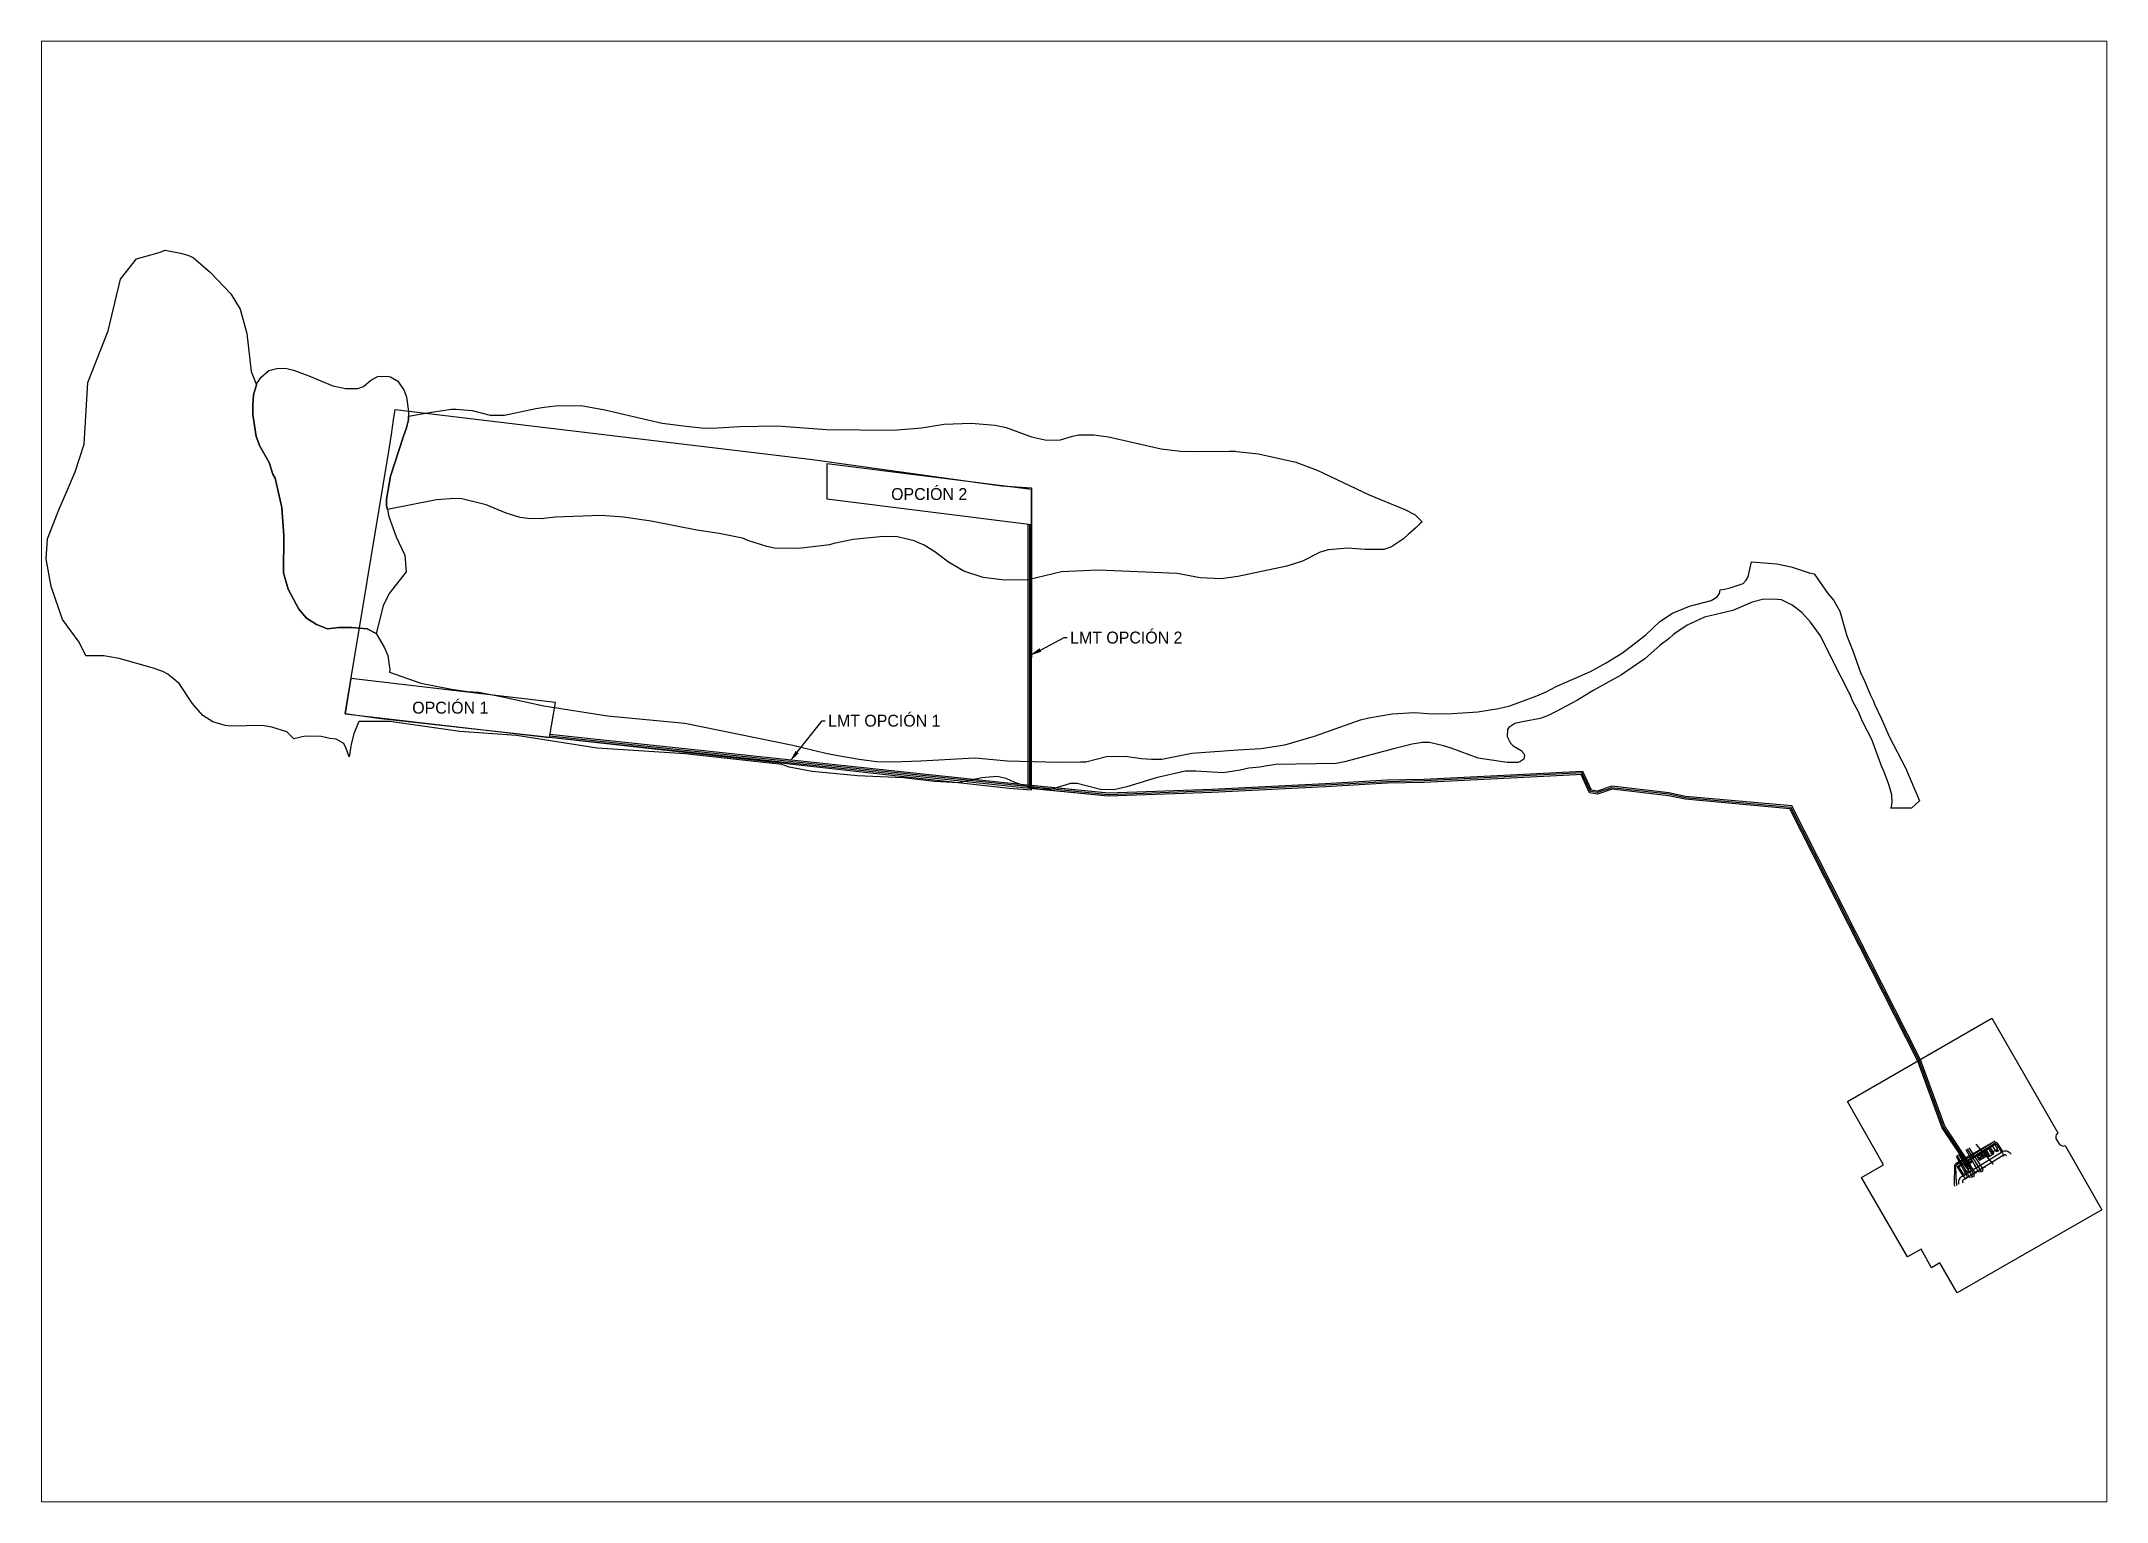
# Paper-space layout 'Layout1' of a CAD drawing. Header units: millimetres. Extents: x 30 to 267, y 21 to 189.
# The model-space entities are those that its viewports show. They can reach past a viewport. Long polylines and large blocks are cut down to what shows.
import ezdxf
from ezdxf import colors
from ezdxf.entities.mleader import LeaderData, LeaderLine
from ezdxf.math import Vec2, Vec3

# ---------------------------------------------------------------- set-up
doc = ezdxf.new("R2010")
doc.units = ezdxf.units.MM
doc.linetypes.add('CENTER', pattern=[2, 1.25, -0.25, 0.25, -0.25])
doc.linetypes.add('DASHED', pattern=[19.05, 12.7, -6.35])
for name, color, linetype in [('06EJES', 1, 'CENTER'), ('241108_AREA_TATARA_PV', 7, 'Continuous'), ('241108_CLASE_DE_SUELO', 7, 'Continuous'), ('BESS', 3, 'Continuous'), ('C-EDIFICIOS', 94, 'Continuous'), ('C-ESTRUCTURA', 94, 'Continuous'), ('E-CIERROS', 40, 'Continuous'), ('E-CONDUCTOR', 40, 'Continuous'), ('E-EQUIPOS', 54, 'Continuous'), ('E-MALLA-TIERRA', 7, 'DASHED'), ('Franja', 2, 'DASHED'), ('LMT', 4, 'Continuous'), ('POI', 1, 'Continuous'), ('T-TOPOGRAFIA', 60, 'Continuous'), ('T-VIAS', 94, 'Continuous')]:
    doc.layers.add(name, color=color, linetype=linetype)
doc.linetypes.add('CERCO', pattern='A,5,["X",Standard,S=1.8,R=0,X=-1.8,Y=-0.9],5', length=10)

psp = doc.layouts.get("Layout1")

msp = doc.modelspace()

# ---------------------------------------------------------------- texts
at = {"layer": 'BESS', "char_height": 20, "attachment_point": 5}
for s, insert in [('OPCIÓN 2', (309919.5, 6843156.7)), ('OPCIÓN 1', (309115.5, 6842798))]:
    msp.add_mtext_dynamic_manual_height_columns(s, width=296.051, gutter_width=12.5, heights=[0], dxfattribs=dict(at, insert=insert))

# ---------------------------------------------------------------- blocks, each defined once
blk = doc.blocks.new('conex')
at = {"layer": 'E-CONDUCTOR'}
h = blk.add_hatch(color=256, dxfattribs=at)
h.dxf.hatch_style = 1
h.paths.add_polyline_path([(-150, 0, 1), (150, 0, 1)])
blk.add_circle((0, 0), 150, dxfattribs=at)
blk = doc.blocks.new('Transf._Pot._Disp._Planta')
at = {"layer": '06EJES', "ltscale": 0.08}
for p, q in [((-900, 0), (900, 0)), ((0, -900), (0, 900)), ((0, -250), (0, 250)), ((0, -250), (0, 250)), ((250, 0), (-250, 0))]:
    blk.add_line(p, q, dxfattribs=at)
at = {"layer": 'E-EQUIPOS', "linetype": 'Continuous'}
for p, q in [((-500, 470), (-470, 500)), ((-500, -470), (-500, 470)), ((470, 500), (-470, 500)), ((-250, -250), (-250, 250)), ((250, 250), (-250, 250)), ((250, -250), (250, 250)), ((470, 500), (500, 470)), ((500, -470), (500, 470)), ((-500, -470), (-470, -500)), ((470, -500), (-470, -500)), ((250, -250), (-250, -250)), ((-50, -250), (-50, -350)), ((50, -350), (-50, -350)), ((50, -250), (50, -350)), ((500, -470), (470, -500))]:
    blk.add_line(p, q, dxfattribs=at)
blk.add_circle((0, 0), 250, dxfattribs=at)
blk = doc.blocks.new('M22')
for p, q in [((-30, 0), (30, 0)), ((0, -30), (0, 30))]:
    blk.add_line(p, q)
at = {"color": 4, "const_width": 17}
blk.add_lwpolyline([(0, 8, 0.41421356), (-8, 0, 0.41421356)], format="xyb", dxfattribs=at)
blk.add_circle((0, 0), 16.9)
at = {"flags": 1}
blk.add_attdef('TOLE', (18, -13), '', height=5.26, dxfattribs=at)
blk = doc.blocks.new('3D_INFOPOS')
blk.add_point((0, 0))
at = {"layer": 'T-TOPOGRAFIA', "flags": 1}
blk.add_attdef('POS_PEZ', (8, -4), '', height=5.26, dxfattribs=at)
blk = doc.blocks.new('A$C343F4AB5')
at = {"layer": 'C-ESTRUCTURA'}
for p, q in [((-3950, -250), (-3550, -250)), ((-3950, -650), (-3950, -250)), ((-3950, -650), (-3550, -650)), ((-3950, -4000), (-3950, -4400)), ((-3950, -4000), (-3550, -4000)), ((-3950, -4400), (-3550, -4400)), ((-3945, -447), (-3850, -447)), ((-3945, -453), (-3945, -447)), ((-3945, -453), (-3850, -453)), ((-3945, -4197), (-3945, -4203)), ((-3945, -4197), (-3850, -4197)), ((-3945, -4203), (-3850, -4203)), ((-3865, -453), (-3865, -447)), ((-3865, -4197), (-3865, -4203)), ((-3850, -645), (-3850, -255)), ((-3850, -255), (-3844, -255)), ((-3850, -335), (-3844, -335)), ((-3850, -350), (-3840, -350)), ((-3850, -350), (100, -350)), ((-3850, -350), (-3850, -550)), ((-3850, -356), (100, -356)), ((-3850, -544), (100, -544)), ((-3850, -550), (-3840, -550)), ((-3850, -550), (100, -550)), ((-3650, -550), (-3850, -550)), ((-3850, -550), (-3850, -4098)), ((-3850, -565), (-3844, -565)), ((-3850, -645), (-3844, -645)), ((-3850, -4005), (-3850, -4395)), ((-3850, -4005), (-3844, -4005)), ((-3850, -4085), (-3844, -4085)), ((-3850, -4100), (-3840, -4100)), ((-3850, -4100), (100, -4100)), ((-3850, -4300), (-3850, -4100)), ((-3650, -4100), (-3850, -4100)), ((-3850, -4106), (100, -4106)), ((-3850, -4294), (100, -4294)), ((-3850, -4300), (-3840, -4300)), ((-3850, -4300), (100, -4300)), ((-3850, -4315), (-3844, -4315)), ((-3850, -4395), (-3844, -4395)), ((-3844, -350), (-3844, -255)), ((-3844, -645), (-3844, -550)), ((-3844, -550), (-3844, -4098)), ((-3844, -4005), (-3844, -4100)), ((-3844, -4300), (-3844, -4395)), ((-3843, -550), (-3843, -556)), ((-3657, -556), (-3843, -556)), ((-3657, -4094), (-3843, -4094)), ((-3843, -4100), (-3843, -4094)), ((-3840, -447), (-3840, -350)), ((-3840, -447), (-3660, -447)), ((-3840, -550), (-3840, -453)), ((-3840, -453), (-3660, -453)), ((-3840, -4100), (-3840, -4197)), ((-3840, -4197), (-3660, -4197)), ((-3840, -4203), (-3840, -4300)), ((-3840, -4203), (-3660, -4203)), ((-3829, -550), (-3829, -556)), ((-3829, -4100), (-3829, -4094)), ((-3671, -550), (-3671, -556)), ((-3671, -4100), (-3671, -4094)), ((-3660, -447), (-3660, -350)), ((-3660, -350), (-3650, -350)), ((-3660, -550), (-3660, -453)), ((-3660, -550), (-3650, -550)), ((-3660, -4100), (-3660, -4197)), ((-3660, -4100), (-3650, -4100)), ((-3660, -4203), (-3660, -4300)), ((-3660, -4300), (-3650, -4300)), ((-3657, -550), (-3657, -556)), ((-3657, -4100), (-3657, -4094)), ((-3656, -255), (-3650, -255)), ((-3656, -350), (-3656, -255)), ((-3656, -335), (-3650, -335)), ((-3656, -645), (-3656, -550)), ((-3656, -550), (-3656, -4098)), ((-3656, -565), (-3650, -565)), ((-3656, -645), (-3650, -645)), ((-3656, -4005), (-3650, -4005)), ((-3656, -4005), (-3656, -4100)), ((-3656, -4085), (-3650, -4085)), ((-3656, -4300), (-3656, -4395)), ((-3656, -4315), (-3650, -4315)), ((-3656, -4395), (-3650, -4395)), ((-3650, -645), (-3650, -255)), ((-3650, -447), (-3555, -447)), ((-3650, -453), (-3555, -453)), ((-3650, -550), (-3650, -4395)), ((-3650, -4005), (-3650, -4395)), ((-3650, -4197), (-3555, -4197)), ((-3650, -4203), (-3555, -4203)), ((-3635, -453), (-3635, -447)), ((-3635, -4197), (-3635, -4203)), ((-3555, -453), (-3555, -447)), ((-3555, -4197), (-3555, -4203)), ((-3550, -650), (-3550, -250)), ((-3550, -4000), (-3550, -4400)), ((-200, -250), (200, -250)), ((-200, -250), (-200, -650)), ((-200, -650), (200, -650)), ((-200, -4000), (200, -4000)), ((-200, -4000), (-200, -4400)), ((-200, -4400), (200, -4400)), ((-195, -350), (195, -350)), ((-195, -350), (-195, -356)), ((-195, -356), (-100, -356)), ((-195, -544), (-195, -550)), ((-195, -544), (-100, -544)), ((-195, -550), (195, -550)), ((-195, -4100), (195, -4100)), ((-195, -4100), (-195, -4106)), ((-195, -4106), (-100, -4106)), ((-195, -4294), (-195, -4300)), ((-195, -4294), (-100, -4294)), ((-195, -4300), (195, -4300)), ((-115, -350), (-115, -356)), ((-115, -544), (-115, -550)), ((-115, -4100), (-115, -4106)), ((-115, -4294), (-115, -4300)), ((3850, -350), (-100, -350)), ((-100, -350), (-100, -360)), ((100, -350), (-100, -350)), ((3850, -356), (-100, -356)), ((-100, -540), (-100, -550)), ((3850, -544), (-100, -544)), ((3850, -550), (-100, -550)), ((-100, -4100), (-100, -4110)), ((3850, -4100), (-100, -4100)), ((100, -4100), (-100, -4100)), ((3850, -4106), (-100, -4106)), ((-100, -4290), (-100, -4300)), ((3850, -4294), (-100, -4294)), ((3850, -4300), (-100, -4300)), ((-93, -350), (-93, -344)), ((-93, -4100), (-93, -4094)), ((93, -350), (93, -344)), ((93, -4100), (93, -4094)), ((100, -350), (100, -360)), ((100, -356), (195, -356)), ((100, -540), (100, -550)), ((100, -544), (195, -544)), ((100, -4100), (100, -4110)), ((100, -4106), (195, -4106)), ((100, -4290), (100, -4300)), ((100, -4294), (195, -4294)), ((115, -350), (115, -356)), ((115, -544), (115, -550)), ((115, -4100), (115, -4106)), ((115, -4294), (115, -4300)), ((195, -350), (195, -356)), ((195, -544), (195, -550)), ((195, -4100), (195, -4106)), ((195, -4294), (195, -4300)), ((200, -250), (200, -650)), ((200, -4000), (200, -4400)), ((3950, -250), (3550, -250)), ((3550, -650), (3550, -250)), ((3950, -650), (3550, -650)), ((3950, -4000), (3550, -4000)), ((3550, -4000), (3550, -4400)), ((3950, -4400), (3550, -4400)), ((3650, -447), (3555, -447)), ((3555, -453), (3555, -447)), ((3650, -453), (3555, -453)), ((3555, -4197), (3555, -4203)), ((3650, -4197), (3555, -4197)), ((3650, -4203), (3555, -4203)), ((3635, -453), (3635, -447)), ((3635, -4197), (3635, -4203)), ((3650, -645), (3650, -255)), ((3656, -255), (3650, -255)), ((3656, -335), (3650, -335)), ((3660, -350), (3650, -350)), ((3660, -550), (3650, -550)), ((3650, -550), (3650, -4098)), ((3650, -550), (3850, -550)), ((3656, -565), (3650, -565)), ((3656, -645), (3650, -645)), ((3650, -4005), (3650, -4395)), ((3656, -4005), (3650, -4005)), ((3656, -4085), (3650, -4085)), ((3660, -4100), (3650, -4100)), ((3650, -4100), (3850, -4100)), ((3660, -4300), (3650, -4300)), ((3656, -4315), (3650, -4315)), ((3656, -4395), (3650, -4395)), ((3656, -350), (3656, -255)), ((3656, -645), (3656, -550)), ((3656, -550), (3656, -4098)), ((3656, -4005), (3656, -4100)), ((3656, -4300), (3656, -4395)), ((3657, -550), (3657, -556)), ((3657, -556), (3843, -556)), ((3657, -4094), (3843, -4094)), ((3657, -4100), (3657, -4094)), ((3660, -447), (3660, -350)), ((3840, -447), (3660, -447)), ((3660, -550), (3660, -453)), ((3840, -453), (3660, -453)), ((3660, -4100), (3660, -4197)), ((3840, -4197), (3660, -4197)), ((3660, -4203), (3660, -4300)), ((3840, -4203), (3660, -4203)), ((3671, -550), (3671, -556)), ((3671, -4100), (3671, -4094)), ((3829, -550), (3829, -556)), ((3829, -4100), (3829, -4094)), ((3840, -447), (3840, -350)), ((3850, -350), (3840, -350)), ((3840, -550), (3840, -453)), ((3850, -550), (3840, -550)), ((3840, -4100), (3840, -4197)), ((3850, -4100), (3840, -4100)), ((3840, -4203), (3840, -4300)), ((3850, -4300), (3840, -4300)), ((3843, -550), (3843, -556)), ((3843, -4100), (3843, -4094)), ((3850, -255), (3844, -255)), ((3844, -350), (3844, -255)), ((3850, -335), (3844, -335)), ((3844, -645), (3844, -550)), ((3844, -550), (3844, -4098)), ((3850, -565), (3844, -565)), ((3850, -645), (3844, -645)), ((3850, -4005), (3844, -4005)), ((3844, -4005), (3844, -4100)), ((3850, -4085), (3844, -4085)), ((3844, -4300), (3844, -4395)), ((3850, -4315), (3844, -4315)), ((3850, -4395), (3844, -4395)), ((3850, -645), (3850, -255)), ((3850, -350), (3850, -550)), ((3945, -447), (3850, -447)), ((3945, -453), (3850, -453)), ((3850, -550), (3850, -4098)), ((3850, -4005), (3850, -4395)), ((3850, -4300), (3850, -4100)), ((3945, -4197), (3850, -4197)), ((3945, -4203), (3850, -4203)), ((3865, -453), (3865, -447)), ((3865, -4197), (3865, -4203)), ((3945, -453), (3945, -447)), ((3945, -4197), (3945, -4203)), ((3950, -650), (3950, -250)), ((3950, -4000), (3950, -4400))]:
    blk.add_line(p, q, dxfattribs=at)
at = {"layer": 'C-ESTRUCTURA', "linetype": 'CENTER', "ltscale": 2}
for p, q in [((-3945, -450), (-3950, -450)), ((-3945, -4200), (-3950, -4200)), ((-3750, -235), (-3750, -265)), ((-3750, -4415), (-3750, -4385)), ((-200, -450), (-195, -450)), ((-200, -4200), (-195, -4200)), ((3750, -235), (3750, -265)), ((3750, -4415), (3750, -4385)), ((3945, -450), (3950, -450)), ((3945, -4200), (3950, -4200))]:
    blk.add_line(p, q, dxfattribs=at)
at = {"layer": 'C-ESTRUCTURA'}
for p in [(-3850, -356), (-3850, -356), (-3850, -356), (-3850, -4294), (-3850, -4294), (-3850, -4294), (-3657, -556), (-3657, -556), (-3657, -556), (-3657, -4094), (-3657, -4094), (-3657, -4094), (93, -344), (93, -344), (93, -344), (93, -4094), (93, -4094), (93, -4094), (3657, -556), (3657, -556), (3657, -556), (3657, -4094), (3657, -4094), (3657, -4094), (3850, -356), (3850, -356), (3850, -356), (3850, -4294), (3850, -4294), (3850, -4294)]:
    blk.add_point(p, dxfattribs=at)
at = {"layer": 'C-ESTRUCTURA', "xscale": -1}
for name, p, rotation in [('M22', (-3920, -280), 270), ('M22', (-3920, -620), 270), ('3D_INFOPOS', (-3899, -450), 212.7042204869177), ('3D_INFOPOS', (-3847, -301), 212.7042204869177), ('3D_INFOPOS', (-3847, -599), 212.7042204869177), ('3D_INFOPOS', (-3750, -450), 212.7042204869177), ('3D_INFOPOS', (-3750, -450), 212.7042204869177), ('3D_INFOPOS', (-3750, -553), 90), ('3D_INFOPOS', (-3653, -301), 212.7042204869177), ('3D_INFOPOS', (-3653, -599), 212.7042204869177), ('M22', (-3580, -280), 270), ('M22', (-3580, -620), 270), ('3D_INFOPOS', (-3601, -450), 212.7042204869177), ('M22', (-170, -280), 180), ('M22', (-170, -620), 180), ('M22', (-170, -4030), 180), ('M22', (-170, -4370), 180), ('3D_INFOPOS', (-149, -353), 122.7042204869177), ('3D_INFOPOS', (-149, -547), 122.7042204869177), ('3D_INFOPOS', (-149, -4103), 122.7042204869177), ('3D_INFOPOS', (-149, -4297), 122.7042204869177), ('M22', (170, -280), 180), ('M22', (170, -620), 180), ('M22', (170, -4030), 180), ('M22', (170, -4370), 180), ('3D_INFOPOS', (149, -353), 122.7042204869177), ('3D_INFOPOS', (149, -547), 122.7042204869177), ('3D_INFOPOS', (149, -4103), 122.7042204869177), ('3D_INFOPOS', (149, -4297), 122.7042204869177), ('M22', (3580, -4030), 90), ('M22', (3580, -4370), 90), ('3D_INFOPOS', (3601, -4200), 32.7042204869177), ('3D_INFOPOS', (3653, -4051), 32.7042204869177), ('3D_INFOPOS', (3653, -4349), 32.7042204869177), ('3D_INFOPOS', (3750, -4097), 270), ('3D_INFOPOS', (3750, -4200), 32.7042204869177), ('3D_INFOPOS', (3750, -4200), 32.7042204869177), ('3D_INFOPOS', (3847, -4051), 32.7042204869177), ('3D_INFOPOS', (3847, -4349), 32.7042204869177), ('M22', (3920, -4030), 90), ('M22', (3920, -4370), 90), ('3D_INFOPOS', (3899, -4200), 32.7042204869177)]:
    blk.add_blockref(name, p, dxfattribs=dict(at, rotation=rotation))
at = {"layer": 'C-ESTRUCTURA'}
for name, p, rotation in [('M22', (-3920, -4030), 270), ('M22', (-3920, -4370), 270), ('3D_INFOPOS', (-3899, -4200), 327.2957795130823), ('3D_INFOPOS', (-3847, -4051), 327.2957795130823), ('3D_INFOPOS', (-3847, -4349), 327.2957795130823), ('3D_INFOPOS', (-3750, -4097), 90), ('3D_INFOPOS', (-3750, -4200), 327.2957795130823), ('3D_INFOPOS', (-3750, -4200), 327.2957795130823), ('3D_INFOPOS', (-3653, -4051), 327.2957795130823), ('3D_INFOPOS', (-3653, -4349), 327.2957795130823), ('M22', (-3580, -4030), 270), ('M22', (-3580, -4370), 270), ('3D_INFOPOS', (-3601, -4200), 327.2957795130823), ('M22', (3580, -280), 90), ('M22', (3580, -620), 90), ('3D_INFOPOS', (3601, -450), 147.2957795130823), ('3D_INFOPOS', (3653, -301), 147.2957795130823), ('3D_INFOPOS', (3653, -599), 147.2957795130823), ('3D_INFOPOS', (3750, -450), 147.2957795130823), ('3D_INFOPOS', (3750, -450), 147.2957795130823), ('3D_INFOPOS', (3750, -553), 270), ('3D_INFOPOS', (3847, -301), 147.2957795130823), ('3D_INFOPOS', (3847, -599), 147.2957795130823), ('M22', (3920, -280), 90), ('M22', (3920, -620), 90), ('3D_INFOPOS', (3899, -450), 147.2957795130823)]:
    blk.add_blockref(name, p, dxfattribs=dict(at, rotation=rotation))
blk = doc.blocks.new('A$C7EE857D7')
at = {"layer": 'E-EQUIPOS', "color": 1}
for p, q in [((321, 75), (321, 56)), ((323, 54), (323, 77)), ((326, 77), (326, 64)), ((326, 54), (326, 67)), ((328, 82), (439, 82)), ((328, 79), (423, 79)), ((328, 53), (423, 53)), ((328, 50), (439, 50)), ((416, 66), (460, 66)), ((437, 50), (439, 50)), ((439, 82), (455, 82)), ((439, 82), (439, 50)), ((439, 50), (455, 50)), ((455, 49), (455, 83)), ((460, 83), (455, 83)), ((460, 49), (455, 49)), ((514, 87), (460, 79)), ((460, 76), (460, 83)), ((460, 76), (460, 78)), ((460, 56), (460, 76)), ((460, 49), (460, 56)), ((460, 54), (460, 56)), ((515, 45), (460, 53)), ((515, 80), (516, 76)), ((515, 56), (515, 45)), ((515, 45), (516, 45)), ((516, 45), (516, 56)), ((517, 53), (517, 56)), ((518, 53), (517, 53)), ((517, 49), (519, 51)), ((517, 45), (517, 49)), ((519, 45), (517, 45)), ((518, 56), (518, 55)), ((518, 55), (520, 54)), ((519, 52), (518, 53)), ((519, 51), (519, 52)), ((520, 50), (519, 49)), ((519, 49), (519, 45)), ((520, 54), (521, 52)), ((521, 52), (520, 50)), ((521, 87), (556, 88)), ((522, 80), (521, 76)), ((528, 47), (556, 46)), ((556, 76), (556, 88)), ((556, 43), (556, 56)), ((567, 99), (562, 98)), ((575, 116), (575, 101)), ((578, 116), (575, 116)), ((578, 101), (578, 116)), ((598, 160), (609, 160)), ((598, -31), (598, 160)), ((598, 45), (598, 85)), ((609, 189), (623, 189)), ((609, -61), (609, 189)), ((668, 4), (668, 125)), ((668, 109), (674, 109)), ((668, 20), (674, 20)), ((674, 20), (674, 109)), ((681, 12), (681, 117)), ((732, 40), (732, 91)), ((760, -31), (760, 160)), ((760, 160), (771, 160)), ((771, -61), (771, 189)), ((771, 189), (785, 189)), ((830, 4), (830, 125)), ((830, 109), (836, 109)), ((830, 20), (836, 20)), ((836, 20), (836, 109)), ((843, 12), (843, 117)), ((895, 40), (895, 91)), ((1078, 72), (1002, 72)), ((1079, 58), (1002, 58)), ((1145, 114), (1145, 19)), ((598, -31), (609, -31)), ((609, -61), (623, -61)), ((760, -31), (771, -31)), ((771, -61), (785, -61))]:
    blk.add_line(p, q, dxfattribs=at)
at = {"layer": 'E-EQUIPOS', "color": 1, "linetype": 'Continuous'}
for p, q in [((1161, 83), (1125, 83)), ((1161, 47), (1125, 47)), ((1140, 94), (1150, 94)), ((1140, 94), (1140, 83)), ((1140, 72), (1140, 58)), ((1150, 94), (1150, 83)), ((1150, 72), (1150, 58)), ((1161, 72), (1161, 83)), ((1161, 58), (1161, 47))]:
    blk.add_line(p, q, dxfattribs=at)
at = {"layer": 'E-EQUIPOS', "color": 1}
for points in [[(556, 88), (556, 90), (556, 92), (557, 93), (558, 94), (559, 96), (560, 97), (562, 98)], [(674, 109), (681, 117)], [(674, 20), (681, 12)], [(836, 109), (843, 117)], [(836, 20), (843, 12)], [(997, 87), (923, 86)], [(997, 43), (923, 43)], [(1204, 72), (1121, 72), (1121, 58), (1204, 58)], [(1204, 72), (1204, 58)]]:
    blk.add_lwpolyline(points, dxfattribs=at)
for points in [[(738, 83), (760, 83), (760, 46), (738, 46)], [(901, 83), (923, 83), (923, 46), (901, 46)]]:
    blk.add_lwpolyline(points, close=True, dxfattribs=at)
at = {"layer": 'E-EQUIPOS', "color": 1, "linetype": 'Continuous'}
for points in [[(1059, 72), (1059, 82, -0.41421356), (1075, 98), (1110, 98, -0.39290962), (1125, 83)], [(1125, 47, -0.39290962), (1110, 32), (1075, 32, -0.41421356), (1059, 48), (1059, 58)], [(1070, 72), (1070, 82, -0.41421356), (1075, 87), (1110, 87, -0.41421356), (1114, 82), (1114, 79, 0.41421356), (1121, 72), (1121, 72)], [(1121, 58), (1121, 58, 0.41421356), (1114, 51), (1114, 48, -0.41421356), (1110, 43), (1075, 43, -0.41421356), (1070, 48), (1070, 58)]]:
    blk.add_lwpolyline(points, format="xyb", dxfattribs=at)
at = {"layer": 'E-EQUIPOS', "color": 1}
for centre, radius in [((519, 66), 10.3), ((519, 66), 8.22), ((519, 81), 2.79), ((757, 64), 7.35), ((919, 64), 7.35)]:
    blk.add_circle(centre, radius, dxfattribs=at)
for centre, radius, start, end in [((323, 75), 2.08, 97.765232, 180.000423), ((323, 56), 2.08, 179.999607, 262.234768), ((323, 56), 2.08, 179.999577, 262.234768), ((517, 66), 21.2, 263.399575, 99.612552), ((519, 81), 3.94, 343.550419, 194.49795), ((565, 43), 9.34, 179.999983, 269.999966), ((575, 21), 16.3, 90.000017, 130.073454), ((576, 78), 22.5, 17.286377, 113.138849), ((575, 21), 16.3, 49.926546, 90.000017), ((586, 45), 11.7, 269.99998, 0.000017), ((619, 158), 31.6, 50.322108, 84.297976), ((578, 117), 89.9, 5.166613, 46.913825), ((578, 12), 89.9, 313.086175, 354.833387), ((707, 147), 40.2, 229.227409, 283.206674), ((707, -18), 40.2, 76.793326, 130.772591), ((716, 86), 22.1, 24.156909, 90), ((716, 43), 22.1, 270, 335.843091), ((750, 101), 14.7, 204.156909, 277.108106), ((750, 28), 14.7, 82.891894, 155.843091), ((757, 65), 7.35, 60.019915, 299.980085), ((755, 64), 22.1, 74.756786, 97.108106), ((755, 64), 22.1, 262.891894, 285.243214), ((782, 158), 31.6, 50.322108, 84.297976), ((741, 117), 89.9, 5.166613, 46.913825), ((741, 12), 89.9, 313.086175, 354.833387), ((870, 147), 40.2, 229.227409, 283.206674), ((870, -18), 40.2, 76.793326, 130.772591), ((879, 86), 22.1, 24.156909, 90), ((879, 43), 22.1, 270, 335.843091), ((912, 101), 14.7, 204.156909, 277.108106), ((912, 28), 14.7, 82.891894, 155.843091), ((919, 65), 7.35, 60.019915, 299.980085), ((917, 64), 22.1, 74.756786, 97.108106), ((917, 64), 22.1, 262.891894, 285.243214), ((1002, 65), 7.35, 89.993898, 270), ((999, 65), 22.1, 19.457423, 97.108106), ((999, 65), 22.1, 262.891894, 340.528779), ((1079, 65), 7.35, 270, 94.307079), ((1145, 47), 11, 182.044133, 358.2866), ((619, -29), 31.6, 275.702024, 309.677892), ((782, -29), 31.6, 275.702024, 309.677892)]:
    blk.add_arc(centre, radius, start, end, dxfattribs=at)
at = {"layer": 'E-EQUIPOS', "color": 1, "extrusion": (0, 0, -1)}
for centre, major_axis, start_param, end_param in [((328, 77), (-3.07, 3.07), 5.49778714, 7.06858347), ((328, 77), (-1.02, 1.02), 5.49778714, 7.06858347), ((439, 66), (-11.2, 11.2), 4.75167952, 6.06639744), ((439, 66), (-9.81, 9.81), 0.5569015240573189, 6.840086831236904), ((423, 76), (-2.04, 2.04), 0.78539816, 2.92480479), ((437, 27), (-18.4, 18.4), 6.59270122, 6.63816054), ((425, 53), (-2.04, 2.04), 1.61008686, 3.49656789), ((439, 66), (-7.77, 7.77), 0.5569015240656532, 6.840086831245239), ((439, 66), (-4.09, 4.09), 0.5569015240614367, 6.840086831241022), ((437, 27), (-16.4, 16.4), 7.06857561, 7.06858347), ((439, 66), (-11.2, 11.2), 0.78539816, 3.92699082)]:
    blk.add_ellipse(centre, major_axis=major_axis, ratio=1, start_param=start_param, end_param=end_param, dxfattribs=at)
at = {"layer": 'E-EQUIPOS', "color": 1}
for major_axis in [(-3.07, -3.07), (-1.02, -1.02)]:
    blk.add_ellipse((328, 54), major_axis=major_axis, ratio=1, start_param=5.49778714, end_param=7.06858347, dxfattribs=at)
blk = doc.blocks.new('A$C69336252')
at = {"layer": 'E-EQUIPOS', "color": 1}
for p, q in [((350, 197), (390, 197)), ((350, 197), (350, 101)), ((350, 144), (390, 144)), ((366, 10), (366, -3)), ((375, 10), (375, -3)), ((390, 197), (390, 101)), ((341, -156), (341, -159)), ((386, -39), (354, -39)), ((354, -39), (354, -151)), ((386, -151), (354, -151)), ((357, -10), (357, -39)), ((383, -33), (357, -33)), ((362, -2), (366, -1)), ((362, -2), (362, -11)), ((362, -3), (370, -5)), ((362, -11), (370, -12)), ((367, -151), (367, -185)), ((373, -185), (367, -185)), ((369, -162), (369, -151)), ((371, -160), (369, -160)), ((371, -162), (369, -162)), ((378, -3), (370, -5)), ((370, -5), (370, -12)), ((378, -11), (370, -12)), ((371, -162), (371, -151)), ((373, -151), (373, -185)), ((378, -2), (375, -1)), ((378, -11), (378, -2)), ((383, -10), (383, -39)), ((386, -39), (386, -151)), ((399, -156), (399, -159))]:
    blk.add_line(p, q, dxfattribs=at)
blk.add_lwpolyline([(370, 152), (385, 161), (385, 178), (370, 187), (355, 178), (355, 161)], close=True, dxfattribs=at)
for points in [[(362, -9), (357, -10), (357, -14), (370, -15), (383, -14), (383, -10), (378, -9)], [(357, -23), (370, -25), (383, -23)], [(370, -40), (362, -45), (362, -45)], [(370, -41), (362, -45), (362, -56), (370, -61), (379, -56), (379, -45), (370, -41)], [(379, -45), (379, -45), (370, -40)]]:
    blk.add_lwpolyline(points, dxfattribs=at)
blk.add_circle((370, 170), 8.88, dxfattribs=at)
for centre, radius, start, end in [((370, 92), 56.8, 110.561311, 183.075088), ((370, 91), 56.8, 110.561311, 179.426564), ((370, 86), 56.8, 110.561311, 183.075088), ((370, 85), 56.8, 110.561311, 179.462036), ((370, 81), 56.8, 110.561311, 183.075088), ((370, 80), 56.8, 110.561311, 179.462036), ((370, 74), 56.8, 110.561311, 182.253233), ((370, 73), 56.8, 110.561311, 179.462036), ((370, 70), 56.8, 110.561311, 191.108491), ((370, 69), 56.8, 110.561311, 179.462036), ((370, 48), 56.8, 356.924714, 183.075088), ((370, 43), 56.8, 2.559354, 177.440448), ((370, 42), 56.8, 357.376918, 182.622884), ((370, 37), 56.8, 356.822116, 183.177686), ((370, 37), 56.8, 2.476713, 177.523089), ((370, 32), 56.8, 2.476713, 177.523089), ((370, 30), 56.8, 357.147415, 182.852387), ((370, 26), 56.8, 2.476713, 177.523089), ((370, 22), 32.7, 288.008338, 251.991464), ((370, 18), 29.2, 183.849316, 249.75031), ((370, 18), 23.9, 184.743323, 250.135006), ((370, 18), 23.9, 289.864796, 355.256479), ((370, 18), 29.2, 290.249492, 356.150486), ((370, 92), 56.8, 357.007392, 69.293913), ((370, 91), 56.8, 0.573238, 69.293913), ((370, 86), 56.8, 357.376918, 69.293913), ((370, 85), 56.8, 0.537766, 69.293913), ((370, 81), 56.8, 356.822116, 69.293913), ((370, 80), 56.8, 0.537766, 69.293913), ((370, 74), 56.8, 357.746569, 69.293913), ((370, 73), 56.8, 0.537766, 69.293913), ((370, 70), 56.8, 348.891311, 69.293913), ((370, 69), 56.8, 0.537766, 69.293913)]:
    blk.add_arc(centre, radius, start, end, dxfattribs=at)
for centre, major_axis, ratio, start_param, end_param in [((370, 25), (56.8, 0), 0.95015906, 4.94352796, 10.76443531), ((370, 25), (52.1, 0), 0.98560756, 4.96480755, 10.74315571), ((370, 16), (0, 29.5), 0.98584654, 4.71238898, 7.85398163), ((370, 16), (23.8, 0), 0.92633923, 0, 3.14159265), ((370, -3), (4.54, 0), 0.22770263, 3.14159265, 6.28318531), ((370, -51), (4.26, 0), 0.99797196, 6.2141408, 9.49382247)]:
    blk.add_ellipse(centre, major_axis=major_axis, ratio=ratio, start_param=start_param, end_param=end_param, dxfattribs=at)
for centre, major_axis, ratio in [((370, 10), (4.54, 0), 0.22770263), ((370, -51), (4.26, 0), 0.99797196)]:
    blk.add_ellipse(centre, major_axis=major_axis, ratio=ratio, dxfattribs=at)
for points, knots in [([(341, -156), (342, -156), (344, -158), (348, -145), (352, -137), (354, -132)], [0, 0, 0, 0, 1.689225, 7.19409093, 27.59364776, 27.59364776, 27.59364776, 27.59364776]), ([(341, -159), (342, -159), (342, -160), (342, -160), (342, -160), (343, -160), (343, -160), (344, -160), (344, -160), (345, -159), (345, -159), (346, -159), (346, -159), (346, -158), (346, -158), (347, -158), (347, -157), (348, -156), (348, -156), (348, -155), (348, -155), (348, -154), (349, -154), (349, -153), (349, -152), (349, -151), (350, -151), (350, -149), (350, -148), (351, -145), (352, -144), (353, -141), (354, -140), (354, -139)], [1.34148809, 1.34148809, 1.34148809, 1.34148809, 1.51117523, 1.51117523, 1.68857893, 1.68857893, 2.0912565, 2.0912565, 2.49393406, 2.49393406, 2.89661162, 2.89661162, 3.29928918, 3.29928918, 3.70196674, 3.70196674, 4.53908587, 4.53908587, 5.37620499, 5.37620499, 6.21332412, 6.21332412, 7.14759947, 7.14759947, 8.39480878, 8.39480878, 9.64201808, 9.64201808, 12.13643669, 12.13643669, 17.1252739, 17.1252739, 21.05305599, 21.05305599, 21.05305599, 21.05305599]), ([(399, -156), (399, -156), (397, -158), (393, -145), (389, -137), (386, -132)], [0, 0, 0, 0, 1.689225, 7.19409093, 27.59364776, 27.59364776, 27.59364776, 27.59364776]), ([(399, -159), (399, -159), (399, -160), (399, -160), (399, -160), (398, -160), (398, -160), (397, -160), (397, -160), (396, -159), (396, -159), (395, -159), (395, -159), (394, -158), (394, -158), (394, -158), (393, -157), (393, -156), (393, -156), (393, -155), (392, -155), (392, -154), (392, -154), (392, -153), (392, -152), (391, -151), (391, -151), (391, -149), (390, -148), (389, -145), (389, -144), (387, -141), (387, -140), (386, -139)], [1.34148809, 1.34148809, 1.34148809, 1.34148809, 1.51117523, 1.51117523, 1.68857893, 1.68857893, 2.0912565, 2.0912565, 2.49393406, 2.49393406, 2.89661162, 2.89661162, 3.29928918, 3.29928918, 3.70196674, 3.70196674, 4.53908587, 4.53908587, 5.37620499, 5.37620499, 6.21332412, 6.21332412, 7.14759947, 7.14759947, 8.39480878, 8.39480878, 9.64201808, 9.64201808, 12.13643669, 12.13643669, 17.1252739, 17.1252739, 21.05305599, 21.05305599, 21.05305599, 21.05305599])]:
    blk.add_open_spline(points, degree=3, knots=knots, dxfattribs=at)
blk = doc.blocks.new('A$C21090EED')
at = {"layer": 'E-EQUIPOS', "color": 1, "linetype": 'CENTER'}
for p, q in [((-161, 0), (-411, 0)), ((-343, 0), (-228, 0)), ((-291, -268), (-291, 268)), ((45, 0), (160, 0)), ((97, -122), (97, 415)), ((615, 0), (365, 0)), ((433, 0), (548, 0)), ((485, -122), (485, 415))]:
    blk.add_line(p, q, dxfattribs=at)
at = {"layer": 'E-EQUIPOS', "color": 1}
for p, q in [((-403, 142), (-403, -142)), ((597, 142), (-403, 142)), ((-350, 102), (-379, 41)), ((-246, 110), (-337, 110)), ((-315, 25), (-268, 19)), ((-315, 13), (-315, 25)), ((-268, -19), (-268, 19)), ((-268, 11), (-252, 11)), ((-252, -11), (-252, 11)), ((-233, 102), (-204, 41)), ((38, 102), (9, 41)), ((142, 110), (51, 110)), ((73, 25), (120, 19)), ((73, 13), (73, 25)), ((120, -19), (120, 19)), ((120, 11), (136, 11)), ((136, -11), (136, 11)), ((155, 102), (184, 41)), ((426, 102), (397, 41)), ((530, 110), (439, 110)), ((461, 25), (508, 19)), ((461, 13), (461, 25)), ((508, -19), (508, 19)), ((508, 11), (524, 11)), ((524, -11), (524, 11)), ((543, 102), (572, 41)), ((597, 142), (597, -142)), ((597, -142), (-403, -142)), ((-315, -25), (-315, -13)), ((-315, -25), (-268, -19)), ((-268, -11), (-252, -11)), ((73, -25), (73, -13)), ((73, -25), (120, -19)), ((120, -11), (136, -11)), ((461, -25), (461, -13)), ((461, -25), (508, -19)), ((508, -11), (524, -11))]:
    blk.add_line(p, q, dxfattribs=at)
for centre, radius in [((-291, 0), 96.5), ((-291, 0), 71.5), ((97, 0), 96.5), ((97, 0), 71.5), ((485, 0), 96.5), ((485, 0), 71.5)]:
    blk.add_circle(centre, radius, dxfattribs=at)
for centre, radius, start, end in [((-337, 95), 15, 90, 154.711913), ((-222, 0), 108, 167.703442, 192.296558), ((-316, 23), 10.7, 182.184354, 275.366826), ((-315, 0), 12.8, 265.103696, 94.896304), ((-265, 0), 17.4, 320.887498, 39.112502), ((-246, 95), 15, 25.288087, 90), ((51, 95), 15, 90, 154.711913), ((166, 0), 108, 167.703442, 192.296558), ((72, 23), 10.7, 182.184354, 275.366826), ((73, 0), 12.8, 265.103696, 94.896304), ((123, 0), 17.4, 320.887498, 39.112502), ((142, 95), 15, 25.288087, 90), ((439, 95), 15, 90, 154.711913), ((554, 0), 108, 167.703442, 192.296558), ((460, 23), 10.7, 182.184354, 275.366826), ((461, 0), 12.8, 265.103696, 94.896304), ((511, 0), 17.4, 320.887498, 39.112502), ((530, 95), 15, 25.288087, 90), ((-316, -23), 10.7, 84.633174, 177.815646), ((72, -23), 10.7, 84.633174, 177.815646), ((460, -23), 10.7, 84.633174, 177.815646)]:
    blk.add_arc(centre, radius, start, end, dxfattribs=at)
blk = doc.blocks.new('A$C220F27D2')
at = {"layer": 'E-EQUIPOS'}
for p, q in [((-30, 206), (-82, 134)), ((-76, 122), (76, 122)), ((-53, 286), (53, 286)), ((-53, 274), (53, 274)), ((-39, 213), (-39, 213)), ((-39, 122), (-39, 122)), ((-37, 293), (37, 293)), ((-32, 206), (32, 206)), ((-32, 115), (32, 115)), ((-14, 293), (-14, 342)), ((-14, 342), (14, 342)), ((-14, 0), (-14, 115)), ((-14, 0), (14, 0)), ((0, -5), (0, 5)), ((14, 293), (14, 342)), ((14, 0), (14, 115)), ((30, 206), (82, 134)), ((39, 213), (39, 213)), ((39, 122), (39, 122))]:
    blk.add_line(p, q, dxfattribs=at)
blk.add_lwpolyline([(112, 218, -0.41421356), (107, 213), (-107, 213, -0.41421356), (-112, 218), (-111, 219), (-111, 220), (-111, 220), (-111, 221), (-111, 222), (-110, 223), (-110, 223), (-110, 224), (-109, 225), (-109, 226), (-108, 227), (-107, 228), (-107, 228), (-106, 229), (-105, 230), (-105, 231), (-104, 232), (-103, 233), (-102, 233), (-101, 234), (-100, 235), (-99, 235), (-97, 236), (-49, 246), (-48, 246), (-48, 246, 0.84542434), (-53, 274)], format="xyb", dxfattribs=at)
blk.add_lwpolyline([(112, 218), (111, 219), (111, 220), (111, 220), (111, 221), (111, 222), (110, 223), (110, 223), (110, 224), (109, 225), (109, 226), (108, 227), (107, 228), (107, 228), (106, 229), (105, 230), (105, 231), (104, 232), (103, 233), (102, 233), (101, 234), (100, 235), (99, 235), (97, 236), (49, 246)], dxfattribs=at)
for centre, radius, start, end in [((-76, 129), 7.63, 143.992141, 270), ((-53, 280), 5.84, 90, 270), ((-37, 286), 7.42, 90, 180), ((-32, 213), 7, 180, 270), ((-32, 122), 7, 180, 270), ((32, 213), 7, 270, 0), ((32, 122), 7, 270, 0), ((37, 286), 7.42, 0, 90), ((53, 260), 14.3, 90, 250.847966), ((53, 280), 5.84, 270, 90), ((76, 129), 7.63, 270, 36.007859)]:
    blk.add_arc(centre, radius, start, end, dxfattribs=at)
blk = doc.blocks.new('A$C5E073844')
at = {"layer": 'E-EQUIPOS', "const_width": 30}
blk.add_lwpolyline([(660, -200, 1), (690, -200, 1)], format="xyb", close=True, dxfattribs=at)
at = {"layer": 'E-EQUIPOS'}
blk.add_circle((675, -200), 107, dxfattribs=at)
blk = doc.blocks.new('Parrón')
at = {"layer": 'E-CONDUCTOR'}
h = blk.add_hatch(color=256, dxfattribs=at)
h.dxf.hatch_style = 1
h.paths.add_polyline_path([(22.6, 13, 0.403689), (22.5, 13.1), (22.5, 12.9, 0.424817)])
h.paths.add_polyline_path([(22.5, 13.1, 0.424817), (22.4, 13, 0.403689), (22.5, 12.9)])
h = blk.add_hatch(color=256, dxfattribs=at)
h.dxf.hatch_style = 1
h.paths.add_polyline_path([(26.7, 13, 0.403689), (26.6, 13.1), (26.5, 12.9, 0.424817)])
h.paths.add_polyline_path([(26.6, 13.1, 0.424817), (26.4, 13, 0.403689), (26.5, 12.9)])
h = blk.add_hatch(color=256, dxfattribs=at)
h.dxf.hatch_style = 1
h.paths.add_polyline_path([(26.9, 21.7, 0.403689), (26.9, 21.8), (26.9, 21.7, 0.424817)])
h.paths.add_polyline_path([(26.9, 21.8, 0.424817), (26.8, 21.7, 0.403689), (26.9, 21.7)])
h = blk.add_hatch(color=256, dxfattribs=at)
h.dxf.hatch_style = 1
h.paths.add_polyline_path([(26.8, 19.7, 0.403689), (26.8, 19.8), (26.8, 19.7, 0.424817)])
h.paths.add_polyline_path([(26.8, 19.8, 0.424817), (26.8, 19.7, 0.403689), (26.8, 19.7)])
h = blk.add_hatch(color=256, dxfattribs=at)
h.dxf.hatch_style = 1
h.paths.add_polyline_path([(27.6, 20.7, 0.403689), (27.6, 20.8), (27.6, 20.7, 0.424817)])
h.paths.add_polyline_path([(27.6, 20.8, 0.424817), (27.6, 20.7, 0.403689), (27.6, 20.7)])
h = blk.add_hatch(color=256, dxfattribs=at)
h.dxf.hatch_style = 1
h.paths.add_polyline_path([(27.7, 20.7, 0.403689), (27.7, 20.8), (27.7, 20.7, 0.424817)])
h.paths.add_polyline_path([(27.7, 20.8, 0.424817), (27.7, 20.7, 0.403689), (27.7, 20.7)])
h = blk.add_hatch(color=256, dxfattribs=at)
h.dxf.hatch_style = 1
h.paths.add_polyline_path([(28.3, 19.7, 0.403689), (28.3, 19.8), (28.3, 19.7, 0.424817)])
h.paths.add_polyline_path([(28.3, 19.8, 0.424817), (28.3, 19.7, 0.403689), (28.3, 19.7)])
h = blk.add_hatch(color=256, dxfattribs=at)
h.dxf.hatch_style = 1
h.paths.add_polyline_path([(28.5, 21.7, 0.403689), (28.5, 21.8), (28.5, 21.7, 0.424817)])
h.paths.add_polyline_path([(28.5, 21.8, 0.424817), (28.5, 21.7, 0.403689), (28.5, 21.7)])
h = blk.add_hatch(color=256, dxfattribs=at)
h.dxf.hatch_style = 1
h.paths.add_polyline_path([(30.6, 19.7, 0.403689), (30.6, 19.8), (30.6, 19.7, 0.424817)])
h.paths.add_polyline_path([(30.6, 19.8, 0.424817), (30.5, 19.7, 0.403689), (30.6, 19.7)])
h = blk.add_hatch(color=256, dxfattribs=at)
h.dxf.hatch_style = 1
h.paths.add_polyline_path([(30.7, 13, 0.403689), (30.6, 13.1), (30.6, 12.9, 0.424817)])
h.paths.add_polyline_path([(30.6, 13.1, 0.424817), (30.5, 13, 0.403689), (30.6, 12.9)])
h = blk.add_hatch(color=256, dxfattribs=at)
h.dxf.hatch_style = 1
h.paths.add_polyline_path([(31.4, 20.7, 0.403689), (31.4, 20.8), (31.4, 20.7, 0.424817)])
h.paths.add_polyline_path([(31.4, 20.8, 0.424817), (31.3, 20.7, 0.403689), (31.4, 20.7)])
h = blk.add_hatch(color=256, dxfattribs=at)
h.dxf.hatch_style = 1
h.paths.add_polyline_path([(32.2, 21.7, 0.403689), (32.2, 21.8), (32.2, 21.7, 0.424817)])
h.paths.add_polyline_path([(32.2, 21.8, 0.424817), (32.1, 21.7, 0.403689), (32.2, 21.7)])
h = blk.add_hatch(color=256, dxfattribs=at)
h.dxf.hatch_style = 1
h.paths.add_polyline_path([(39.8, 13, 0.403689), (39.7, 13.1), (39.7, 12.9, 0.424817)])
h.paths.add_polyline_path([(39.7, 13.1, 0.424817), (39.6, 13, 0.403689), (39.7, 12.9)])
h = blk.add_hatch(color=256, dxfattribs=at)
h.dxf.hatch_style = 1
h.paths.add_polyline_path([(43.9, 13, 0.403689), (43.8, 13.1), (43.7, 12.9, 0.424817)])
h.paths.add_polyline_path([(43.8, 13.1, 0.424817), (43.6, 13, 0.403689), (43.7, 12.9)])
h = blk.add_hatch(color=256, dxfattribs=at)
h.dxf.hatch_style = 1
h.paths.add_polyline_path([(47.9, 13, 0.403689), (47.8, 13.1), (47.8, 12.9, 0.424817)])
h.paths.add_polyline_path([(47.8, 13.1, 0.424817), (47.7, 13, 0.403689), (47.8, 12.9)])
at = {"layer": '06EJES'}
blk.add_arc((25.8, 15.9), 0.8, 90, 180, dxfattribs=at)
at = {"layer": 'C-EDIFICIOS', "linetype": 'Continuous'}
for points in [[(86.4, 24.6), (77.1, 24.6)], [(77.1, 15.9), (86.4, 15.9)], [(81.7, 24.6), (81.7, 15.9)], [(86.4, 24.6), (86.4, 15.9)]]:
    blk.add_lwpolyline(points, dxfattribs=at)
at = {"layer": 'C-ESTRUCTURA', "linetype": 'Continuous'}
for p, q in [((34.6, 19.9), (34.6, 21.5)), ((34.9, 21.5), (34.6, 21.5)), ((34.9, 19.9), (34.6, 19.9)), ((34.9, 21.5), (34.9, 21.5)), ((34.9, 20.8), (34.9, 21.4)), ((34.9, 20.1), (34.9, 20.7)), ((34.9, 19.9), (34.9, 20))]:
    blk.add_line(p, q, dxfattribs=at)
at = {"layer": 'C-ESTRUCTURA'}
for p, q in [((66.4, -0.1), (67.4, -1.1)), ((67.4, -0.1), (66.4, -1.1))]:
    blk.add_line(p, q, dxfattribs=at)
for points in [[(35.4, 0), (35.4, 0.4), (34.9, 0.4), (34.9, 0)], [(52.6, 0), (52.6, 0.4), (52.1, 0.4), (52.1, 0)]]:
    blk.add_lwpolyline(points, dxfattribs=at)
at = {"layer": 'C-ESTRUCTURA', "linetype": 'Continuous'}
for points in [[(35.9, 22.2), (36.1, 22.2), (36.1, 19.2), (35.9, 19.2), (35.9, 22.2)], [(36.1, 22.2), (35.9, 22)], [(36.1, 22), (35.9, 22.2)], [(36.1, 22), (35.9, 22)], [(36.1, 19.4), (35.9, 19.4)], [(36.1, 19.2), (35.9, 19.4)], [(36.1, 19.4), (35.9, 19.2)], [(38.6, 22.2), (38.8, 22.2), (38.8, 19.2), (38.6, 19.2), (38.6, 22.2)], [(38.8, 22.2), (38.6, 22)], [(38.8, 22), (38.6, 22.2)], [(38.8, 22), (38.6, 22)], [(38.8, 19.4), (38.6, 19.4)], [(38.8, 19.2), (38.6, 19.4)], [(38.8, 19.4), (38.6, 19.2)]]:
    blk.add_lwpolyline(points, dxfattribs=at)
at = {"layer": 'C-ESTRUCTURA'}
blk.add_lwpolyline([(66.4, -0.1), (66.4, -1.1), (67.4, -1.1), (67.4, -0.1)], close=True, dxfattribs=at)
at = {"layer": 'E-CIERROS', "linetype": 'CERCO', "ltscale": 0.75}
for p, q in [((15.4, 24.6), (48.9, 24.6)), ((25.8, 18.4), (33.3, 18.4)), ((25.8, 13.4), (33.3, 13.4))]:
    blk.add_line(p, q, dxfattribs=at)
at = {"layer": 'E-CIERROS'}
for points in [[(15.4, 8.1), (13.8, 5.6)], [(15.4, 2.1), (13.8, 4.7)], [(89.4, 8.1), (90.9, 5.6)], [(89.4, 2.1), (90.9, 4.7)]]:
    blk.add_lwpolyline(points, dxfattribs=at)
at = {"layer": 'E-CIERROS', "linetype": 'CERCO', "ltscale": 0.75}
for points in [[(15.4, 24.6), (15.4, 8.1)], [(25.8, 18.4), (25.8, 16.7)], [(25.8, 15.9), (25.8, 13.4)], [(33.3, 18.4), (33.3, 13.4)], [(48.9, 26.2), (48.9, 24.6)], [(48.9, 26.2), (77.1, 26.2)], [(50.6, 24.6), (77.1, 24.6), (77.1, 26.2)], [(50.6, 24.6), (50.6, 15.6)], [(66.6, 15.6), (50.6, 15.6)], [(58.6, 24.6), (58.6, 15.6)], [(66.6, 24.6), (66.6, 15.6)], [(66.6, 15.6), (66.6, 12.6)], [(66.6, 12.6), (77.1, 12.6)], [(77.1, 24.6), (77.1, 12.6)], [(86.4, 24.6), (89.4, 24.6)], [(89.4, 24.6), (89.4, 8.1)]]:
    blk.add_lwpolyline(points, dxfattribs=at)
at = {"layer": 'E-CIERROS', "linetype": 'CERCO'}
for points in [[(15.4, 2.1), (15.4, 0)], [(25.8, 15.9), (25, 15.9)], [(89.4, 2.1), (89.4, 0)]]:
    blk.add_lwpolyline(points, dxfattribs=at)
at = {"layer": 'E-CONDUCTOR'}
for p, q in [((22, 0), (23.6, 42.4)), ((26.6, 0), (26.6, 42.4)), ((31.1, 0), (29.5, 42.4)), ((39.2, 0), (40.8, 42.4)), ((43.8, 0), (43.8, 42.4)), ((48.3, 0), (46.7, 42.4)), ((32.3, 21.7), (26.7, 21.7)), ((32.3, 20.7), (26.7, 20.7)), ((32.3, 19.7), (26.7, 19.7))]:
    blk.add_line(p, q, dxfattribs=at)
for points in [[(22.5, 13), (22.6, 12)], [(26.6, 22.5), (26.8, 22.5)], [(26.6, 22.3), (26.9, 21.7)], [(26.8, 19.3), (26.8, 19.7)], [(27.2, 19.1), (26.8, 19.3)], [(26.8, 18.4), (26.8, 17.9)], [(27.2, 22.7), (27.3, 22.8)], [(27.6, 22.7), (27.6, 22.8)], [(27.6, 22.5), (27.6, 22.5)], [(27.6, 22.3), (27.6, 20.7)], [(27.6, 19.3), (27.7, 20.7)], [(27.6, 18.4), (27.6, 17.9)], [(27.9, 22.8), (28, 22.7)], [(28, 19.1), (28.4, 19.3)], [(28.3, 22.5), (28.4, 22.5)], [(28.4, 22.3), (28.3, 19.7)], [(28.4, 19.3), (28.5, 21.7)], [(28.4, 18.4), (28.4, 17.9)], [(30.6, 19.4), (30.6, 19.7)], [(31, 19.1), (30.6, 19.3)], [(30.6, 18.4), (30.6, 17.9)], [(30.6, 13), (30.6, 12)], [(31.4, 19.4), (31.4, 20.7)], [(31.4, 18.4), (31.4, 17.9)], [(31.8, 19.1), (32.2, 19.3)], [(32.2, 19.4), (32.2, 21.7)], [(32.2, 18.4), (32.2, 17.9)], [(33.3, 21.7), (34.6, 21.4)], [(34.6, 20.7), (33.3, 20.7)], [(33.3, 19.7), (34.6, 20)], [(34.9, 21.4), (36, 21.5), (39.2, 21.5)], [(34.9, 20.7), (39.2, 20.7)], [(34.9, 20), (36, 19.9), (39.2, 19.9)], [(39.7, 13), (39.8, 12)], [(47.8, 13), (47.8, 12)], [(25.6, -3.1), (22, -0.3)], [(27, -3.1), (26.6, -0.3)], [(28.3, -3.1), (31.1, -0.3)], [(42.8, -3.1), (39.2, -0.3)], [(44.2, -3.1), (43.8, -0.3)], [(45.5, -3.1), (48.3, -0.3)]]:
    blk.add_lwpolyline(points, dxfattribs=at)
for centre, radius in [((22.5, 13), 0.113), ((26.6, 13), 0.113), ((26.9, 21.7), 0.0234), ((26.8, 19.7), 0.0234), ((27.6, 20.7), 0.0234), ((27.7, 20.7), 0.0234), ((28.3, 19.7), 0.0234), ((28.5, 21.7), 0.0234), ((30.6, 19.7), 0.0234), ((30.6, 13), 0.113), ((31.4, 20.7), 0.0234), ((32.2, 21.7), 0.0234), ((39.7, 13), 0.113), ((43.8, 13), 0.113), ((47.8, 13), 0.113)]:
    blk.add_circle(centre, radius, dxfattribs=at)
at = {"layer": 'E-EQUIPOS'}
for p, q in [((26.9, 19.3), (26.7, 19.3)), ((26.8, 19.2), (26.7, 19.2)), ((26.8, 19.1), (26.7, 19.1)), ((26.8, 19.1), (26.7, 19.1)), ((26.8, 19.1), (26.7, 19.1)), ((26.8, 19.1), (26.7, 19.1)), ((26.8, 19.1), (26.7, 19.1)), ((26.8, 19.1), (26.7, 19.1)), ((26.8, 19.1), (26.7, 19.1)), ((26.7, 19.1), (26.7, 19.1)), ((26.8, 19.1), (26.7, 19.1)), ((26.7, 19.1), (26.7, 19.1)), ((26.7, 19.1), (26.7, 19.1)), ((26.8, 19.4), (26.8, 19.2)), ((26.8, 19.4), (26.8, 19.4)), ((26.8, 19.3), (26.8, 19.4)), ((26.8, 19.4), (26.8, 19.3)), ((26.8, 19.3), (26.8, 19.3)), ((26.8, 19.3), (26.8, 19.3)), ((26.8, 19.3), (26.8, 19.3)), ((26.8, 19.3), (26.8, 19.2)), ((26.8, 19.3), (26.8, 19.3)), ((26.8, 19.3), (26.8, 19.3)), ((26.8, 19.3), (26.8, 19.3)), ((26.8, 19.3), (26.9, 19.3)), ((26.8, 19.3), (26.8, 19.3)), ((26.8, 19.3), (26.8, 19.3)), ((26.8, 19.3), (26.8, 19.3)), ((26.8, 19.3), (26.8, 19.3)), ((26.8, 19.3), (26.8, 19.3)), ((26.8, 19.3), (26.8, 19.3)), ((26.8, 19.3), (26.8, 19.3)), ((26.8, 19.3), (26.8, 19.3)), ((26.8, 19.3), (26.8, 19.3)), ((26.8, 19.3), (26.8, 19.3)), ((26.8, 19.3), (26.8, 19.3)), ((26.8, 19.3), (26.8, 19.3)), ((26.8, 19.3), (26.8, 19.3)), ((26.8, 19.3), (26.8, 19.3)), ((26.8, 19.3), (26.8, 19.3)), ((26.8, 19.3), (26.8, 19.3)), ((26.8, 19.3), (26.8, 19.3)), ((26.8, 19.3), (26.8, 19.3)), ((26.8, 19.3), (26.8, 19.3)), ((26.8, 19.3), (26.8, 19.3)), ((26.8, 19.3), (26.8, 19.3)), ((26.8, 19.3), (26.8, 19.3)), ((26.8, 19.3), (26.8, 19.3)), ((26.8, 19.3), (26.8, 19.3)), ((26.8, 19.3), (26.8, 19.3)), ((26.8, 19.3), (26.8, 19.3)), ((26.8, 19.3), (26.8, 19.3)), ((26.8, 19.3), (26.8, 19.3)), ((26.8, 19.3), (26.8, 19.3)), ((26.8, 19.3), (26.8, 19.3)), ((26.8, 19.3), (26.8, 19.3)), ((26.8, 19.3), (26.8, 19.3)), ((26.8, 19.3), (26.8, 19.3)), ((26.8, 19.3), (26.8, 19.3)), ((26.8, 19.3), (26.8, 19.3)), ((26.8, 19.3), (26.8, 19.3)), ((26.8, 19.3), (26.8, 19.3)), ((26.8, 19.3), (26.8, 19.3)), ((26.8, 19.3), (26.8, 19.3)), ((26.8, 19.3), (26.8, 19.3)), ((26.8, 19.3), (26.8, 19.3)), ((26.8, 19.3), (26.8, 19.3)), ((26.8, 19.3), (26.8, 19.3)), ((26.8, 19.3), (26.8, 19.3)), ((26.8, 19.3), (26.8, 19.3)), ((26.8, 19.3), (26.8, 19.3)), ((26.8, 19.3), (26.9, 19.3)), ((26.8, 19.3), (26.8, 19.3)), ((26.8, 19.3), (26.8, 19.3)), ((26.9, 19.3), (26.8, 19.3)), ((26.9, 19.3), (26.8, 19.3)), ((26.8, 19.3), (26.8, 19.3)), ((26.8, 19.3), (26.8, 19.3)), ((26.8, 19.3), (26.8, 19.3)), ((26.8, 19.3), (26.8, 19.3)), ((26.8, 19.3), (26.9, 19.3)), ((26.8, 19.3), (26.8, 19.3)), ((26.8, 19.3), (26.8, 19.3)), ((26.8, 19.3), (26.8, 19.3)), ((26.8, 19.3), (26.8, 19.3)), ((26.8, 19.3), (26.8, 19.3)), ((26.8, 19.3), (26.8, 19.3)), ((26.8, 19.3), (26.8, 19.3)), ((26.8, 19.3), (26.8, 19.3)), ((26.8, 19.3), (26.8, 19.3)), ((26.8, 19.3), (26.8, 19.3)), ((26.8, 19.3), (26.8, 19.3)), ((26.8, 19.3), (26.8, 19.3)), ((26.8, 19.3), (26.8, 19.3)), ((26.8, 19.3), (26.8, 19.3)), ((26.8, 19.3), (26.8, 19.3)), ((26.8, 19.3), (26.8, 19.3)), ((26.8, 19.3), (26.8, 19.3)), ((26.8, 19.3), (26.8, 19.3)), ((26.8, 19.3), (26.8, 19.3)), ((26.8, 19.3), (26.8, 19.3)), ((26.8, 19.3), (26.8, 19.3)), ((26.8, 19.3), (26.8, 19.3)), ((26.8, 19.3), (26.8, 19.3)), ((26.8, 19.3), (26.8, 19.3)), ((26.8, 19.3), (26.8, 19.3)), ((26.8, 19.3), (26.8, 19.3)), ((26.8, 19.3), (26.8, 19.3)), ((26.8, 19.3), (26.8, 19.3)), ((26.8, 19.3), (26.8, 19.3)), ((26.8, 19.3), (26.8, 19.3)), ((26.8, 19.3), (26.8, 19.3)), ((26.8, 19.3), (26.8, 19.3)), ((26.8, 19.3), (26.8, 19.3)), ((26.8, 19.3), (26.8, 19.3)), ((26.8, 19.3), (26.8, 19.3)), ((26.8, 19.3), (26.8, 19.3)), ((26.8, 19.3), (26.8, 19.3)), ((26.8, 19.3), (26.8, 19.3)), ((26.8, 19.3), (26.8, 19.3)), ((26.8, 19.3), (26.8, 19.3)), ((26.8, 19.3), (26.8, 19.3)), ((26.8, 19.3), (26.8, 19.3)), ((26.8, 19.3), (26.8, 19.3)), ((26.8, 19.3), (26.8, 19.3)), ((26.8, 19.3), (26.8, 19.3)), ((26.8, 19.3), (26.8, 19.3)), ((26.8, 19.3), (26.8, 19.3)), ((26.8, 19.3), (26.8, 19.3)), ((26.8, 19.3), (26.8, 19.3)), ((26.8, 19.3), (26.8, 19.3)), ((26.8, 19.3), (26.8, 19.3)), ((26.8, 19.3), (26.8, 19.3)), ((26.8, 19.3), (26.8, 19.3)), ((26.8, 19.3), (26.8, 19.3)), ((26.8, 19.3), (26.8, 19.3)), ((26.8, 19.3), (26.8, 19.3)), ((26.8, 19.3), (26.8, 19.3)), ((26.8, 19.3), (26.8, 19.3)), ((26.8, 19.3), (26.8, 19.3)), ((26.8, 19.3), (26.8, 19.3)), ((26.8, 19.3), (26.8, 19.3)), ((26.8, 19.3), (26.8, 19.3)), ((26.8, 19.3), (26.8, 19.3)), ((26.8, 19.3), (26.8, 19.3)), ((26.8, 19.3), (26.8, 19.3)), ((26.8, 19.3), (26.8, 19.3)), ((26.8, 19.3), (26.8, 19.3)), ((26.8, 19.3), (26.8, 19.3)), ((26.8, 19.3), (26.8, 19.3)), ((26.8, 19.3), (26.8, 19.3)), ((26.8, 19.3), (26.8, 19.3)), ((26.8, 19.3), (26.8, 19.3)), ((26.8, 19.3), (26.8, 19.3)), ((26.8, 19.3), (26.8, 19.3)), ((26.8, 19.3), (26.8, 19.3)), ((26.8, 19.3), (26.8, 19.3)), ((26.8, 19.3), (26.8, 19.3)), ((26.8, 19.3), (26.8, 19.3)), ((26.8, 19.3), (26.8, 19.3)), ((26.8, 19.3), (26.8, 19.3)), ((26.8, 19.3), (26.8, 19.3)), ((26.8, 19.3), (26.8, 19.3)), ((26.8, 19.3), (26.8, 19.3)), ((26.8, 19.3), (26.8, 19.3)), ((26.8, 19.3), (26.8, 19.3)), ((26.8, 19.3), (26.8, 19.3)), ((26.8, 19.3), (26.8, 19.3)), ((26.8, 19.3), (26.8, 19.3)), ((26.8, 19.3), (26.8, 19.3)), ((26.8, 19.3), (26.8, 19.3)), ((26.8, 19.3), (26.8, 19.3)), ((26.8, 19.3), (26.8, 19.3)), ((26.8, 19.3), (26.8, 19.3)), ((26.8, 19.3), (26.8, 19.3)), ((26.8, 19.3), (26.8, 19.3)), ((26.8, 19.2), (26.9, 19.2)), ((26.8, 19.2), (26.9, 19.2)), ((26.8, 19.2), (26.8, 19.2)), ((26.8, 19.2), (26.8, 19.2)), ((26.8, 19.2), (26.8, 19.2)), ((26.8, 19.2), (26.8, 19.2)), ((26.8, 19.2), (26.8, 19.2)), ((26.8, 19.2), (26.8, 19.2)), ((26.8, 19.2), (26.8, 19.2)), ((26.8, 19.2), (26.8, 19.2)), ((26.8, 19.2), (26.8, 19.2)), ((26.8, 19.2), (26.8, 19.2)), ((26.8, 19.2), (26.8, 19.2)), ((26.8, 19.2), (26.8, 19.2)), ((26.9, 19.2), (26.8, 19.2)), ((26.9, 19.2), (26.8, 19.2)), ((26.8, 19.2), (26.8, 19.2)), ((26.8, 19.2), (26.9, 19.2)), ((26.8, 19.2), (26.9, 19.2)), ((26.8, 19.2), (26.9, 19.2)), ((26.8, 19.2), (26.8, 19.2)), ((26.8, 19.2), (26.8, 19.2)), ((26.8, 19.2), (26.8, 19.2)), ((26.8, 19.2), (26.8, 19.2)), ((26.8, 19.2), (26.8, 19.2)), ((26.8, 19.1), (26.9, 19.1)), ((26.8, 19.1), (26.9, 19.1)), ((26.8, 19.1), (26.9, 19.1)), ((26.8, 19.1), (26.9, 19.1)), ((26.8, 19.1), (26.9, 19.1)), ((26.8, 19.1), (26.9, 19.1)), ((26.8, 19.1), (26.9, 19.1)), ((26.8, 19.1), (26.9, 19.1)), ((26.8, 19.1), (26.9, 19.1)), ((26.8, 19.1), (26.9, 19.1)), ((26.8, 19.1), (26.8, 19.1)), ((26.8, 19.1), (26.8, 19.1)), ((26.8, 19.1), (26.8, 19.1)), ((26.8, 19.1), (26.8, 19.1)), ((26.8, 19.1), (26.8, 19.1)), ((26.8, 19), (26.8, 19.1)), ((26.8, 19), (26.9, 19)), ((26.9, 19), (26.8, 19)), ((26.8, 19), (26.8, 19)), ((26.8, 19), (26.8, 19)), ((26.8, 19), (26.8, 19)), ((26.9, 19), (26.8, 19)), ((26.8, 19), (26.8, 19)), ((26.8, 19), (26.8, 19)), ((26.8, 19), (26.8, 19)), ((26.8, 19), (26.8, 19)), ((26.8, 19), (26.8, 19)), ((26.8, 19), (26.8, 19)), ((26.8, 19), (26.8, 19)), ((26.8, 19), (26.8, 19)), ((26.8, 19), (26.8, 19)), ((26.8, 19), (26.8, 19)), ((26.8, 19), (26.8, 19)), ((26.8, 19), (26.8, 19)), ((26.8, 19), (26.8, 19)), ((26.8, 19), (26.8, 19)), ((26.9, 19), (26.8, 19)), ((26.8, 19), (26.9, 19)), ((26.9, 19), (26.8, 19)), ((26.8, 19), (26.9, 19)), ((26.8, 19), (26.8, 19)), ((26.8, 19), (26.8, 19)), ((26.8, 19), (26.9, 19)), ((26.8, 19), (26.8, 19)), ((26.8, 19), (26.8, 19)), ((26.8, 19), (26.8, 19)), ((26.9, 19.3), (26.9, 19.4)), ((26.9, 19.4), (26.9, 19.3)), ((26.9, 19.3), (26.9, 19.2)), ((26.9, 19.3), (26.9, 19.3)), ((26.9, 19.3), (26.9, 19.3)), ((26.9, 19.3), (26.9, 19.3)), ((26.9, 19.3), (26.9, 19.3)), ((26.9, 19.3), (26.9, 19.3)), ((26.9, 19.3), (26.9, 19.3)), ((26.9, 19.3), (26.9, 19.3)), ((26.9, 19.3), (26.9, 19.3)), ((26.9, 19.3), (26.9, 19.3)), ((26.9, 19.3), (26.9, 19.3)), ((26.8, 19.3), (26.8, 19.3)), ((26.9, 19.3), (26.9, 19.3)), ((26.9, 19.3), (26.9, 19.3)), ((26.9, 19.3), (26.9, 19.3)), ((26.9, 19.3), (26.9, 19.3)), ((26.9, 19.3), (26.9, 19.3)), ((26.9, 19.3), (26.9, 19.3)), ((26.9, 19.3), (26.9, 19.3)), ((26.9, 19.3), (26.9, 19.3)), ((26.9, 19.3), (26.9, 19.3)), ((26.9, 19.3), (26.9, 19.3)), ((26.9, 19.3), (26.9, 19.3)), ((26.9, 19.3), (26.9, 19.3)), ((26.8, 19.3), (26.8, 19.3)), ((26.9, 19.3), (26.9, 19.3)), ((26.9, 19.3), (26.9, 19.3)), ((26.9, 19.3), (26.9, 19.3)), ((26.9, 19.3), (26.9, 19.3)), ((26.9, 19.3), (26.9, 19.3)), ((26.9, 19.3), (26.9, 19.3)), ((26.9, 19.3), (26.9, 19.3)), ((26.9, 19.3), (26.9, 19.3)), ((26.9, 19.3), (26.9, 19.3)), ((26.9, 19.3), (26.9, 19.3)), ((26.9, 19.3), (26.9, 19.3)), ((26.9, 19.3), (26.9, 19.3)), ((26.9, 19.3), (26.9, 19.3)), ((26.8, 19.3), (26.8, 19.3)), ((26.8, 19.3), (26.8, 19.3)), ((26.9, 19.3), (26.9, 19.3)), ((26.9, 19.3), (26.9, 19.3)), ((26.9, 19.2), (26.9, 19.2)), ((26.9, 19.2), (26.9, 19.2)), ((26.9, 19.2), (26.9, 19.2)), ((26.9, 19.1), (26.9, 19.1)), ((26.9, 19.1), (26.9, 19.1)), ((26.9, 19.1), (26.9, 19.1)), ((26.9, 19.1), (26.9, 19.1)), ((26.9, 19.1), (26.9, 19.1)), ((26.9, 19.1), (26.9, 19.1)), ((26.9, 19), (26.9, 19.1)), ((26.9, 19), (26.9, 19)), ((26.9, 19), (26.9, 19)), ((26.9, 19), (26.9, 19)), ((26.9, 19), (26.9, 19)), ((26.9, 19), (26.9, 19)), ((26.9, 19), (26.9, 19)), ((26.9, 19), (26.9, 19)), ((27.7, 19.3), (27.5, 19.3)), ((27.6, 19.2), (27.5, 19.2)), ((27.6, 19.1), (27.5, 19.1)), ((27.6, 19.1), (27.5, 19.1)), ((27.6, 19.1), (27.5, 19.1)), ((27.6, 19.1), (27.5, 19.1)), ((27.6, 19.1), (27.5, 19.1)), ((27.6, 19.1), (27.5, 19.1)), ((27.6, 19.1), (27.5, 19.1)), ((27.5, 19.1), (27.5, 19.1)), ((27.6, 19.1), (27.5, 19.1)), ((27.5, 19.1), (27.5, 19.1)), ((27.5, 19.1), (27.5, 19.1)), ((27.6, 19.4), (27.6, 19.2)), ((27.6, 19.4), (27.6, 19.4)), ((27.6, 19.3), (27.6, 19.4)), ((27.6, 19.4), (27.6, 19.3)), ((27.6, 19.3), (27.6, 19.3)), ((27.6, 19.3), (27.6, 19.3)), ((27.6, 19.3), (27.6, 19.3)), ((27.6, 19.3), (27.6, 19.2)), ((27.6, 19.3), (27.6, 19.3)), ((27.6, 19.3), (27.6, 19.3)), ((27.6, 19.3), (27.6, 19.3)), ((27.6, 19.3), (27.7, 19.3)), ((27.6, 19.3), (27.6, 19.3)), ((27.6, 19.3), (27.6, 19.3)), ((27.6, 19.3), (27.6, 19.3)), ((27.6, 19.3), (27.6, 19.3)), ((27.6, 19.3), (27.6, 19.3)), ((27.6, 19.3), (27.6, 19.3)), ((27.6, 19.3), (27.6, 19.3)), ((27.6, 19.3), (27.6, 19.3)), ((27.6, 19.3), (27.6, 19.3)), ((27.6, 19.3), (27.6, 19.3)), ((27.6, 19.3), (27.6, 19.3)), ((27.6, 19.3), (27.6, 19.3)), ((27.6, 19.3), (27.6, 19.3)), ((27.6, 19.3), (27.6, 19.3)), ((27.6, 19.3), (27.6, 19.3)), ((27.6, 19.3), (27.6, 19.3)), ((27.6, 19.3), (27.6, 19.3)), ((27.6, 19.3), (27.6, 19.3)), ((27.6, 19.3), (27.6, 19.3)), ((27.6, 19.3), (27.6, 19.3)), ((27.6, 19.3), (27.6, 19.3)), ((27.6, 19.3), (27.6, 19.3)), ((27.6, 19.3), (27.6, 19.3)), ((27.6, 19.3), (27.6, 19.3)), ((27.6, 19.3), (27.6, 19.3)), ((27.6, 19.3), (27.6, 19.3)), ((27.6, 19.3), (27.6, 19.3)), ((27.6, 19.3), (27.6, 19.3)), ((27.6, 19.3), (27.6, 19.3)), ((27.6, 19.3), (27.6, 19.3)), ((27.6, 19.3), (27.6, 19.3)), ((27.6, 19.3), (27.6, 19.3)), ((27.6, 19.3), (27.6, 19.3)), ((27.6, 19.3), (27.6, 19.3)), ((27.6, 19.3), (27.6, 19.3)), ((27.6, 19.3), (27.6, 19.3)), ((27.6, 19.3), (27.6, 19.3)), ((27.6, 19.3), (27.6, 19.3)), ((27.6, 19.3), (27.6, 19.3)), ((27.6, 19.3), (27.6, 19.3)), ((27.6, 19.3), (27.6, 19.3)), ((27.6, 19.3), (27.6, 19.3)), ((27.6, 19.3), (27.6, 19.3)), ((27.6, 19.3), (27.6, 19.3)), ((27.6, 19.3), (27.6, 19.3)), ((27.6, 19.3), (27.6, 19.3)), ((27.6, 19.3), (27.7, 19.3)), ((27.6, 19.3), (27.6, 19.3)), ((27.6, 19.3), (27.6, 19.3)), ((27.7, 19.3), (27.6, 19.3)), ((27.7, 19.3), (27.6, 19.3)), ((27.6, 19.3), (27.6, 19.3)), ((27.6, 19.3), (27.6, 19.3)), ((27.6, 19.3), (27.6, 19.3)), ((27.6, 19.3), (27.6, 19.3)), ((27.6, 19.3), (27.7, 19.3)), ((27.6, 19.3), (27.6, 19.3)), ((27.6, 19.3), (27.6, 19.3)), ((27.6, 19.3), (27.6, 19.3)), ((27.6, 19.3), (27.6, 19.3)), ((27.6, 19.3), (27.6, 19.3)), ((27.6, 19.3), (27.6, 19.3)), ((27.6, 19.3), (27.6, 19.3)), ((27.6, 19.3), (27.6, 19.3)), ((27.6, 19.3), (27.6, 19.3)), ((27.6, 19.3), (27.6, 19.3)), ((27.6, 19.3), (27.6, 19.3)), ((27.6, 19.3), (27.6, 19.3)), ((27.6, 19.3), (27.6, 19.3)), ((27.6, 19.3), (27.6, 19.3)), ((27.6, 19.3), (27.6, 19.3)), ((27.6, 19.3), (27.6, 19.3)), ((27.6, 19.3), (27.6, 19.3)), ((27.6, 19.3), (27.6, 19.3)), ((27.6, 19.3), (27.6, 19.3)), ((27.6, 19.3), (27.6, 19.3)), ((27.6, 19.3), (27.6, 19.3)), ((27.6, 19.3), (27.6, 19.3)), ((27.6, 19.3), (27.6, 19.3)), ((27.6, 19.3), (27.6, 19.3)), ((27.6, 19.3), (27.6, 19.3)), ((27.6, 19.3), (27.6, 19.3)), ((27.6, 19.3), (27.6, 19.3)), ((27.6, 19.3), (27.6, 19.3)), ((27.6, 19.3), (27.6, 19.3)), ((27.6, 19.3), (27.6, 19.3)), ((27.6, 19.3), (27.6, 19.3)), ((27.6, 19.3), (27.6, 19.3)), ((27.6, 19.3), (27.6, 19.3)), ((27.6, 19.3), (27.6, 19.3)), ((27.6, 19.3), (27.6, 19.3)), ((27.6, 19.3), (27.6, 19.3)), ((27.6, 19.3), (27.6, 19.3)), ((27.6, 19.3), (27.6, 19.3)), ((27.6, 19.3), (27.6, 19.3)), ((27.6, 19.3), (27.6, 19.3)), ((27.6, 19.3), (27.6, 19.3)), ((27.6, 19.3), (27.6, 19.3)), ((27.6, 19.3), (27.6, 19.3)), ((27.6, 19.3), (27.6, 19.3)), ((27.6, 19.3), (27.6, 19.3)), ((27.6, 19.3), (27.6, 19.3)), ((27.6, 19.3), (27.6, 19.3)), ((27.6, 19.3), (27.6, 19.3)), ((27.6, 19.3), (27.6, 19.3)), ((27.6, 19.3), (27.6, 19.3)), ((27.6, 19.3), (27.6, 19.3)), ((27.6, 19.3), (27.6, 19.3)), ((27.6, 19.3), (27.6, 19.3)), ((27.6, 19.3), (27.6, 19.3)), ((27.6, 19.3), (27.6, 19.3)), ((27.6, 19.3), (27.6, 19.3)), ((27.6, 19.3), (27.6, 19.3)), ((27.6, 19.3), (27.6, 19.3)), ((27.6, 19.3), (27.6, 19.3)), ((27.6, 19.3), (27.6, 19.3)), ((27.6, 19.3), (27.6, 19.3)), ((27.6, 19.3), (27.6, 19.3)), ((27.6, 19.3), (27.6, 19.3)), ((27.6, 19.3), (27.6, 19.3)), ((27.6, 19.3), (27.6, 19.3)), ((27.6, 19.3), (27.6, 19.3)), ((27.6, 19.3), (27.6, 19.3)), ((27.6, 19.3), (27.6, 19.3)), ((27.6, 19.3), (27.6, 19.3)), ((27.6, 19.3), (27.6, 19.3)), ((27.6, 19.3), (27.6, 19.3)), ((27.6, 19.3), (27.6, 19.3)), ((27.6, 19.3), (27.6, 19.3)), ((27.6, 19.3), (27.6, 19.3)), ((27.6, 19.3), (27.6, 19.3)), ((27.6, 19.3), (27.6, 19.3)), ((27.6, 19.3), (27.6, 19.3)), ((27.6, 19.3), (27.6, 19.3)), ((27.6, 19.3), (27.6, 19.3)), ((27.6, 19.3), (27.6, 19.3)), ((27.6, 19.3), (27.6, 19.3)), ((27.6, 19.3), (27.6, 19.3)), ((27.6, 19.3), (27.6, 19.3)), ((27.6, 19.3), (27.6, 19.3)), ((27.6, 19.3), (27.6, 19.3)), ((27.6, 19.3), (27.6, 19.3)), ((27.6, 19.3), (27.6, 19.3)), ((27.6, 19.3), (27.6, 19.3)), ((27.6, 19.3), (27.6, 19.3)), ((27.6, 19.3), (27.6, 19.3)), ((27.6, 19.3), (27.6, 19.3)), ((27.6, 19.3), (27.6, 19.3)), ((27.6, 19.3), (27.6, 19.3)), ((27.6, 19.3), (27.6, 19.3)), ((27.6, 19.3), (27.6, 19.3)), ((27.6, 19.2), (27.7, 19.2)), ((27.6, 19.2), (27.7, 19.2)), ((27.6, 19.2), (27.6, 19.2)), ((27.6, 19.2), (27.6, 19.2)), ((27.6, 19.2), (27.6, 19.2)), ((27.6, 19.2), (27.6, 19.2)), ((27.6, 19.2), (27.6, 19.2)), ((27.6, 19.2), (27.6, 19.2)), ((27.6, 19.2), (27.6, 19.2)), ((27.6, 19.2), (27.6, 19.2)), ((27.6, 19.2), (27.6, 19.2)), ((27.6, 19.2), (27.6, 19.2)), ((27.6, 19.2), (27.6, 19.2)), ((27.6, 19.2), (27.6, 19.2)), ((27.7, 19.2), (27.6, 19.2)), ((27.7, 19.2), (27.6, 19.2)), ((27.6, 19.2), (27.6, 19.2)), ((27.6, 19.2), (27.7, 19.2)), ((27.6, 19.2), (27.7, 19.2)), ((27.6, 19.2), (27.7, 19.2)), ((27.6, 19.2), (27.6, 19.2)), ((27.6, 19.2), (27.6, 19.2)), ((27.6, 19.2), (27.6, 19.2)), ((27.6, 19.2), (27.6, 19.2)), ((27.6, 19.2), (27.6, 19.2)), ((27.6, 19.1), (27.7, 19.1)), ((27.6, 19.1), (27.7, 19.1)), ((27.6, 19.1), (27.7, 19.1)), ((27.6, 19.1), (27.7, 19.1)), ((27.6, 19.1), (27.7, 19.1)), ((27.6, 19.1), (27.7, 19.1)), ((27.6, 19.1), (27.7, 19.1)), ((27.6, 19.1), (27.7, 19.1)), ((27.6, 19.1), (27.7, 19.1)), ((27.6, 19.1), (27.7, 19.1)), ((27.6, 19.1), (27.6, 19.1)), ((27.6, 19.1), (27.6, 19.1)), ((27.6, 19.1), (27.6, 19.1)), ((27.6, 19.1), (27.6, 19.1)), ((27.6, 19.1), (27.6, 19.1)), ((27.6, 19), (27.6, 19.1)), ((27.6, 19), (27.7, 19)), ((27.7, 19), (27.6, 19)), ((27.6, 19), (27.6, 19)), ((27.6, 19), (27.6, 19)), ((27.6, 19), (27.6, 19)), ((27.7, 19), (27.6, 19)), ((27.6, 19), (27.6, 19)), ((27.6, 19), (27.6, 19)), ((27.6, 19), (27.6, 19)), ((27.6, 19), (27.6, 19)), ((27.6, 19), (27.6, 19)), ((27.6, 19), (27.6, 19)), ((27.6, 19), (27.6, 19)), ((27.6, 19), (27.6, 19)), ((27.6, 19), (27.6, 19)), ((27.6, 19), (27.6, 19)), ((27.6, 19), (27.6, 19)), ((27.6, 19), (27.6, 19)), ((27.6, 19), (27.6, 19)), ((27.6, 19), (27.6, 19)), ((27.7, 19), (27.6, 19)), ((27.6, 19), (27.7, 19)), ((27.7, 19), (27.6, 19)), ((27.6, 19), (27.7, 19)), ((27.6, 19), (27.6, 19)), ((27.6, 19), (27.6, 19)), ((27.6, 19), (27.7, 19)), ((27.6, 19), (27.6, 19)), ((27.6, 19), (27.6, 19)), ((27.6, 19), (27.6, 19)), ((27.7, 19.3), (27.7, 19.4)), ((27.7, 19.4), (27.7, 19.3)), ((27.7, 19.3), (27.7, 19.2)), ((27.7, 19.3), (27.7, 19.3)), ((27.7, 19.3), (27.7, 19.3)), ((27.7, 19.3), (27.7, 19.3)), ((27.7, 19.3), (27.7, 19.3)), ((27.7, 19.3), (27.7, 19.3)), ((27.7, 19.3), (27.7, 19.3)), ((27.7, 19.3), (27.7, 19.3)), ((27.7, 19.3), (27.7, 19.3)), ((27.7, 19.3), (27.7, 19.3)), ((27.7, 19.3), (27.7, 19.3)), ((27.6, 19.3), (27.6, 19.3)), ((27.7, 19.3), (27.7, 19.3)), ((27.7, 19.3), (27.7, 19.3)), ((27.7, 19.3), (27.7, 19.3)), ((27.7, 19.3), (27.7, 19.3)), ((27.7, 19.3), (27.7, 19.3)), ((27.7, 19.3), (27.7, 19.3)), ((27.7, 19.3), (27.7, 19.3)), ((27.7, 19.3), (27.7, 19.3)), ((27.7, 19.3), (27.7, 19.3)), ((27.7, 19.3), (27.7, 19.3)), ((27.7, 19.3), (27.7, 19.3)), ((27.7, 19.3), (27.7, 19.3)), ((27.6, 19.3), (27.6, 19.3)), ((27.7, 19.3), (27.7, 19.3)), ((27.7, 19.3), (27.7, 19.3)), ((27.7, 19.3), (27.7, 19.3)), ((27.7, 19.3), (27.7, 19.3)), ((27.7, 19.3), (27.7, 19.3)), ((27.7, 19.3), (27.7, 19.3)), ((27.7, 19.3), (27.7, 19.3)), ((27.7, 19.3), (27.7, 19.3)), ((27.7, 19.3), (27.7, 19.3)), ((27.7, 19.3), (27.7, 19.3)), ((27.7, 19.3), (27.7, 19.3)), ((27.7, 19.3), (27.7, 19.3)), ((27.7, 19.3), (27.7, 19.3)), ((27.6, 19.3), (27.6, 19.3)), ((27.6, 19.3), (27.6, 19.3)), ((27.7, 19.3), (27.7, 19.3)), ((27.7, 19.3), (27.7, 19.3)), ((27.7, 19.2), (27.7, 19.2)), ((27.7, 19.2), (27.7, 19.2)), ((27.7, 19.2), (27.7, 19.2)), ((27.7, 19.1), (27.7, 19.1)), ((27.7, 19.1), (27.7, 19.1)), ((27.7, 19.1), (27.7, 19.1)), ((27.7, 19.1), (27.7, 19.1)), ((27.7, 19.1), (27.7, 19.1)), ((27.7, 19.1), (27.7, 19.1)), ((27.7, 19), (27.7, 19.1)), ((27.7, 19), (27.7, 19)), ((27.7, 19), (27.7, 19)), ((27.7, 19), (27.7, 19)), ((27.7, 19), (27.7, 19)), ((27.7, 19), (27.7, 19)), ((27.7, 19), (27.7, 19)), ((27.7, 19), (27.7, 19)), ((28.5, 19.3), (28.3, 19.3)), ((28.4, 19.2), (28.3, 19.2)), ((28.4, 19.1), (28.3, 19.1)), ((28.4, 19.1), (28.3, 19.1)), ((28.4, 19.1), (28.3, 19.1)), ((28.4, 19.1), (28.3, 19.1)), ((28.4, 19.1), (28.3, 19.1)), ((28.4, 19.1), (28.3, 19.1)), ((28.4, 19.1), (28.3, 19.1)), ((28.3, 19.1), (28.3, 19.1)), ((28.4, 19.1), (28.3, 19.1)), ((28.3, 19.1), (28.3, 19.1)), ((28.3, 19.1), (28.3, 19.1)), ((28.4, 19.4), (28.4, 19.2)), ((28.4, 19.4), (28.4, 19.4)), ((28.4, 19.3), (28.4, 19.4)), ((28.4, 19.4), (28.4, 19.3)), ((28.4, 19.3), (28.4, 19.3)), ((28.4, 19.3), (28.4, 19.3)), ((28.4, 19.3), (28.4, 19.3)), ((28.4, 19.3), (28.4, 19.2)), ((28.4, 19.3), (28.4, 19.3)), ((28.4, 19.3), (28.4, 19.3)), ((28.4, 19.3), (28.4, 19.3)), ((28.4, 19.3), (28.5, 19.3)), ((28.4, 19.3), (28.4, 19.3)), ((28.4, 19.3), (28.4, 19.3)), ((28.4, 19.3), (28.4, 19.3)), ((28.4, 19.3), (28.4, 19.3)), ((28.4, 19.3), (28.4, 19.3)), ((28.4, 19.3), (28.4, 19.3)), ((28.4, 19.3), (28.4, 19.3)), ((28.4, 19.3), (28.4, 19.3)), ((28.4, 19.3), (28.4, 19.3)), ((28.4, 19.3), (28.4, 19.3)), ((28.4, 19.3), (28.4, 19.3)), ((28.4, 19.3), (28.4, 19.3)), ((28.4, 19.3), (28.4, 19.3)), ((28.4, 19.3), (28.4, 19.3)), ((28.4, 19.3), (28.4, 19.3)), ((28.4, 19.3), (28.4, 19.3)), ((28.4, 19.3), (28.4, 19.3)), ((28.4, 19.3), (28.4, 19.3)), ((28.4, 19.3), (28.4, 19.3)), ((28.4, 19.3), (28.4, 19.3)), ((28.4, 19.3), (28.4, 19.3)), ((28.4, 19.3), (28.4, 19.3)), ((28.4, 19.3), (28.4, 19.3)), ((28.4, 19.3), (28.4, 19.3)), ((28.4, 19.3), (28.4, 19.3)), ((28.4, 19.3), (28.4, 19.3)), ((28.4, 19.3), (28.4, 19.3)), ((28.4, 19.3), (28.4, 19.3)), ((28.4, 19.3), (28.4, 19.3)), ((28.4, 19.3), (28.4, 19.3)), ((28.4, 19.3), (28.4, 19.3)), ((28.4, 19.3), (28.4, 19.3)), ((28.4, 19.3), (28.4, 19.3)), ((28.4, 19.3), (28.4, 19.3)), ((28.4, 19.3), (28.4, 19.3)), ((28.4, 19.3), (28.4, 19.3)), ((28.4, 19.3), (28.4, 19.3)), ((28.4, 19.3), (28.4, 19.3)), ((28.4, 19.3), (28.4, 19.3)), ((28.4, 19.3), (28.4, 19.3)), ((28.4, 19.3), (28.4, 19.3)), ((28.4, 19.3), (28.4, 19.3)), ((28.4, 19.3), (28.4, 19.3)), ((28.4, 19.3), (28.4, 19.3)), ((28.4, 19.3), (28.4, 19.3)), ((28.4, 19.3), (28.4, 19.3)), ((28.4, 19.3), (28.5, 19.3)), ((28.4, 19.3), (28.4, 19.3)), ((28.4, 19.3), (28.4, 19.3)), ((28.5, 19.3), (28.4, 19.3)), ((28.5, 19.3), (28.4, 19.3)), ((28.4, 19.3), (28.4, 19.3)), ((28.4, 19.3), (28.4, 19.3)), ((28.4, 19.3), (28.4, 19.3)), ((28.4, 19.3), (28.4, 19.3)), ((28.4, 19.3), (28.5, 19.3)), ((28.4, 19.3), (28.4, 19.3)), ((28.4, 19.3), (28.4, 19.3)), ((28.4, 19.3), (28.4, 19.3)), ((28.4, 19.3), (28.4, 19.3)), ((28.4, 19.3), (28.4, 19.3)), ((28.4, 19.3), (28.4, 19.3)), ((28.4, 19.3), (28.4, 19.3)), ((28.4, 19.3), (28.4, 19.3)), ((28.4, 19.3), (28.4, 19.3)), ((28.4, 19.3), (28.4, 19.3)), ((28.4, 19.3), (28.4, 19.3)), ((28.4, 19.3), (28.4, 19.3)), ((28.4, 19.3), (28.4, 19.3)), ((28.4, 19.3), (28.4, 19.3)), ((28.4, 19.3), (28.4, 19.3)), ((28.4, 19.3), (28.4, 19.3)), ((28.4, 19.3), (28.4, 19.3)), ((28.4, 19.3), (28.4, 19.3)), ((28.4, 19.3), (28.4, 19.3)), ((28.4, 19.3), (28.4, 19.3)), ((28.4, 19.3), (28.4, 19.3)), ((28.4, 19.3), (28.4, 19.3)), ((28.4, 19.3), (28.4, 19.3)), ((28.4, 19.3), (28.4, 19.3)), ((28.4, 19.3), (28.4, 19.3)), ((28.4, 19.3), (28.4, 19.3)), ((28.4, 19.3), (28.4, 19.3)), ((28.4, 19.3), (28.4, 19.3)), ((28.4, 19.3), (28.4, 19.3)), ((28.4, 19.3), (28.4, 19.3)), ((28.4, 19.3), (28.4, 19.3)), ((28.4, 19.3), (28.4, 19.3)), ((28.4, 19.3), (28.4, 19.3)), ((28.4, 19.3), (28.4, 19.3)), ((28.4, 19.3), (28.4, 19.3)), ((28.4, 19.3), (28.4, 19.3)), ((28.4, 19.3), (28.4, 19.3)), ((28.4, 19.3), (28.4, 19.3)), ((28.4, 19.3), (28.4, 19.3)), ((28.4, 19.3), (28.4, 19.3)), ((28.4, 19.3), (28.4, 19.3)), ((28.4, 19.3), (28.4, 19.3)), ((28.4, 19.3), (28.4, 19.3)), ((28.4, 19.3), (28.4, 19.3)), ((28.4, 19.3), (28.4, 19.3)), ((28.4, 19.3), (28.4, 19.3)), ((28.4, 19.3), (28.4, 19.3)), ((28.4, 19.3), (28.4, 19.3)), ((28.4, 19.3), (28.4, 19.3)), ((28.4, 19.3), (28.4, 19.3)), ((28.4, 19.3), (28.4, 19.3)), ((28.4, 19.3), (28.4, 19.3)), ((28.4, 19.3), (28.4, 19.3)), ((28.4, 19.3), (28.4, 19.3)), ((28.4, 19.3), (28.4, 19.3)), ((28.4, 19.3), (28.4, 19.3)), ((28.4, 19.3), (28.4, 19.3)), ((28.4, 19.3), (28.4, 19.3)), ((28.4, 19.3), (28.4, 19.3)), ((28.4, 19.3), (28.4, 19.3)), ((28.4, 19.3), (28.4, 19.3)), ((28.4, 19.3), (28.4, 19.3)), ((28.4, 19.3), (28.4, 19.3)), ((28.4, 19.3), (28.4, 19.3)), ((28.4, 19.3), (28.4, 19.3)), ((28.4, 19.3), (28.4, 19.3)), ((28.4, 19.3), (28.4, 19.3)), ((28.4, 19.3), (28.4, 19.3)), ((28.4, 19.3), (28.4, 19.3)), ((28.4, 19.3), (28.4, 19.3)), ((28.4, 19.3), (28.4, 19.3)), ((28.4, 19.3), (28.4, 19.3)), ((28.4, 19.3), (28.4, 19.3)), ((28.4, 19.3), (28.4, 19.3)), ((28.4, 19.3), (28.4, 19.3)), ((28.4, 19.3), (28.4, 19.3)), ((28.4, 19.3), (28.4, 19.3)), ((28.4, 19.3), (28.4, 19.3)), ((28.4, 19.3), (28.4, 19.3)), ((28.4, 19.3), (28.4, 19.3)), ((28.4, 19.3), (28.4, 19.3)), ((28.4, 19.3), (28.4, 19.3)), ((28.4, 19.3), (28.4, 19.3)), ((28.4, 19.3), (28.4, 19.3)), ((28.4, 19.3), (28.4, 19.3)), ((28.4, 19.3), (28.4, 19.3)), ((28.4, 19.3), (28.4, 19.3)), ((28.4, 19.3), (28.4, 19.3)), ((28.4, 19.3), (28.4, 19.3)), ((28.4, 19.3), (28.4, 19.3)), ((28.4, 19.3), (28.4, 19.3)), ((28.4, 19.3), (28.4, 19.3)), ((28.4, 19.3), (28.4, 19.3)), ((28.4, 19.3), (28.4, 19.3)), ((28.4, 19.3), (28.4, 19.3)), ((28.4, 19.2), (28.5, 19.2)), ((28.4, 19.2), (28.5, 19.2)), ((28.4, 19.2), (28.4, 19.2)), ((28.4, 19.2), (28.4, 19.2)), ((28.4, 19.2), (28.4, 19.2)), ((28.4, 19.2), (28.4, 19.2)), ((28.4, 19.2), (28.4, 19.2)), ((28.4, 19.2), (28.4, 19.2)), ((28.4, 19.2), (28.4, 19.2)), ((28.4, 19.2), (28.4, 19.2)), ((28.4, 19.2), (28.4, 19.2)), ((28.4, 19.2), (28.4, 19.2)), ((28.4, 19.2), (28.4, 19.2)), ((28.4, 19.2), (28.4, 19.2)), ((28.5, 19.2), (28.4, 19.2)), ((28.5, 19.2), (28.4, 19.2)), ((28.4, 19.2), (28.4, 19.2)), ((28.4, 19.2), (28.5, 19.2)), ((28.4, 19.2), (28.5, 19.2)), ((28.4, 19.2), (28.5, 19.2)), ((28.4, 19.2), (28.4, 19.2)), ((28.4, 19.2), (28.4, 19.2)), ((28.4, 19.2), (28.4, 19.2)), ((28.4, 19.2), (28.4, 19.2)), ((28.4, 19.2), (28.4, 19.2)), ((28.4, 19.1), (28.5, 19.1)), ((28.4, 19.1), (28.5, 19.1)), ((28.4, 19.1), (28.5, 19.1)), ((28.4, 19.1), (28.5, 19.1)), ((28.4, 19.1), (28.5, 19.1)), ((28.4, 19.1), (28.5, 19.1)), ((28.4, 19.1), (28.5, 19.1)), ((28.4, 19.1), (28.5, 19.1)), ((28.4, 19.1), (28.5, 19.1)), ((28.4, 19.1), (28.5, 19.1)), ((28.4, 19.1), (28.4, 19.1)), ((28.4, 19.1), (28.4, 19.1)), ((28.4, 19.1), (28.4, 19.1)), ((28.4, 19.1), (28.4, 19.1)), ((28.4, 19.1), (28.4, 19.1)), ((28.4, 19), (28.4, 19.1)), ((28.4, 19), (28.5, 19)), ((28.5, 19), (28.4, 19)), ((28.4, 19), (28.4, 19)), ((28.4, 19), (28.4, 19)), ((28.4, 19), (28.4, 19)), ((28.5, 19), (28.4, 19)), ((28.4, 19), (28.4, 19)), ((28.4, 19), (28.4, 19)), ((28.4, 19), (28.4, 19)), ((28.4, 19), (28.4, 19)), ((28.4, 19), (28.4, 19)), ((28.4, 19), (28.4, 19)), ((28.4, 19), (28.4, 19)), ((28.4, 19), (28.4, 19)), ((28.4, 19), (28.4, 19)), ((28.4, 19), (28.4, 19)), ((28.4, 19), (28.4, 19)), ((28.4, 19), (28.4, 19)), ((28.4, 19), (28.4, 19)), ((28.4, 19), (28.4, 19)), ((28.5, 19), (28.4, 19)), ((28.4, 19), (28.5, 19)), ((28.5, 19), (28.4, 19)), ((28.4, 19), (28.5, 19)), ((28.4, 19), (28.4, 19)), ((28.4, 19), (28.4, 19)), ((28.4, 19), (28.5, 19)), ((28.4, 19), (28.4, 19)), ((28.4, 19), (28.4, 19)), ((28.4, 19), (28.4, 19)), ((28.5, 19.3), (28.5, 19.4)), ((28.5, 19.4), (28.5, 19.3)), ((28.5, 19.3), (28.5, 19.2)), ((28.5, 19.3), (28.5, 19.3)), ((28.5, 19.3), (28.5, 19.3)), ((28.5, 19.3), (28.5, 19.3)), ((28.5, 19.3), (28.5, 19.3)), ((28.5, 19.3), (28.5, 19.3)), ((28.5, 19.3), (28.5, 19.3)), ((28.5, 19.3), (28.5, 19.3)), ((28.5, 19.3), (28.5, 19.3)), ((28.5, 19.3), (28.5, 19.3)), ((28.5, 19.3), (28.5, 19.3)), ((28.4, 19.3), (28.4, 19.3)), ((28.5, 19.3), (28.5, 19.3)), ((28.5, 19.3), (28.5, 19.3)), ((28.5, 19.3), (28.5, 19.3)), ((28.5, 19.3), (28.5, 19.3)), ((28.5, 19.3), (28.5, 19.3)), ((28.5, 19.3), (28.5, 19.3)), ((28.5, 19.3), (28.5, 19.3)), ((28.5, 19.3), (28.5, 19.3)), ((28.5, 19.3), (28.5, 19.3)), ((28.5, 19.3), (28.5, 19.3)), ((28.5, 19.3), (28.5, 19.3)), ((28.5, 19.3), (28.5, 19.3)), ((28.4, 19.3), (28.4, 19.3)), ((28.5, 19.3), (28.5, 19.3)), ((28.5, 19.3), (28.5, 19.3)), ((28.5, 19.3), (28.5, 19.3)), ((28.5, 19.3), (28.5, 19.3)), ((28.5, 19.3), (28.5, 19.3)), ((28.5, 19.3), (28.5, 19.3)), ((28.5, 19.3), (28.5, 19.3)), ((28.5, 19.3), (28.5, 19.3)), ((28.5, 19.3), (28.5, 19.3)), ((28.5, 19.3), (28.5, 19.3)), ((28.5, 19.3), (28.5, 19.3)), ((28.5, 19.3), (28.5, 19.3)), ((28.5, 19.3), (28.5, 19.3)), ((28.4, 19.3), (28.4, 19.3)), ((28.4, 19.3), (28.4, 19.3)), ((28.5, 19.3), (28.5, 19.3)), ((28.5, 19.3), (28.5, 19.3)), ((28.5, 19.2), (28.5, 19.2)), ((28.5, 19.2), (28.5, 19.2)), ((28.5, 19.2), (28.5, 19.2)), ((28.5, 19.1), (28.5, 19.1)), ((28.5, 19.1), (28.5, 19.1)), ((28.5, 19.1), (28.5, 19.1)), ((28.5, 19.1), (28.5, 19.1)), ((28.5, 19.1), (28.5, 19.1)), ((28.5, 19.1), (28.5, 19.1)), ((28.5, 19), (28.5, 19.1)), ((28.5, 19), (28.5, 19)), ((28.5, 19), (28.5, 19)), ((28.5, 19), (28.5, 19)), ((28.5, 19), (28.5, 19)), ((28.5, 19), (28.5, 19)), ((28.5, 19), (28.5, 19)), ((28.5, 19), (28.5, 19)), ((30.5, 19.3), (30.5, 19.4)), ((30.5, 19.4), (30.5, 19.3)), ((30.5, 19.3), (30.5, 19.2)), ((30.6, 19.3), (30.5, 19.3)), ((30.5, 19.3), (30.6, 19.3)), ((30.5, 19.3), (30.6, 19.3)), ((30.5, 19.3), (30.6, 19.3)), ((30.6, 19.3), (30.5, 19.3)), ((30.5, 19.3), (30.5, 19.3)), ((30.5, 19.3), (30.5, 19.3)), ((30.6, 19.3), (30.5, 19.3)), ((30.6, 19.3), (30.5, 19.3)), ((30.5, 19.3), (30.6, 19.3)), ((30.6, 19.3), (30.5, 19.3)), ((30.5, 19.3), (30.6, 19.3)), ((30.6, 19.3), (30.5, 19.3)), ((30.6, 19.3), (30.5, 19.3)), ((30.6, 19.3), (30.5, 19.3)), ((30.6, 19.3), (30.5, 19.3)), ((30.6, 19.3), (30.5, 19.3)), ((30.6, 19.3), (30.5, 19.3)), ((30.6, 19.3), (30.5, 19.3)), ((30.6, 19.3), (30.5, 19.3)), ((30.6, 19.3), (30.5, 19.3)), ((30.5, 19.3), (30.6, 19.3)), ((30.5, 19.3), (30.6, 19.3)), ((30.6, 19.3), (30.5, 19.3)), ((30.5, 19.3), (30.5, 19.3)), ((30.5, 19.3), (30.5, 19.3)), ((30.5, 19.3), (30.5, 19.3)), ((30.5, 19.3), (30.5, 19.3)), ((30.5, 19.3), (30.5, 19.3)), ((30.5, 19.3), (30.5, 19.3)), ((30.5, 19.3), (30.5, 19.3)), ((30.5, 19.3), (30.5, 19.3)), ((30.5, 19.3), (30.5, 19.3)), ((30.5, 19.3), (30.5, 19.3)), ((30.5, 19.3), (30.5, 19.3)), ((30.5, 19.3), (30.5, 19.3)), ((30.5, 19.3), (30.5, 19.3)), ((30.5, 19.3), (30.5, 19.3)), ((30.5, 19.3), (30.5, 19.3)), ((30.5, 19.3), (30.5, 19.3)), ((30.5, 19.3), (30.6, 19.3)), ((30.5, 19.3), (30.5, 19.3)), ((30.5, 19.3), (30.5, 19.3)), ((30.5, 19.3), (30.5, 19.3)), ((30.5, 19.3), (30.5, 19.3)), ((30.5, 19.3), (30.5, 19.3)), ((30.5, 19.3), (30.5, 19.3)), ((30.5, 19.3), (30.5, 19.3)), ((30.5, 19.3), (30.5, 19.3)), ((30.5, 19.3), (30.5, 19.3)), ((30.5, 19.3), (30.5, 19.3)), ((30.5, 19.3), (30.5, 19.3)), ((30.5, 19.3), (30.5, 19.3)), ((30.5, 19.3), (30.5, 19.3)), ((30.5, 19.3), (30.5, 19.3)), ((30.5, 19.3), (30.5, 19.3)), ((30.5, 19.3), (30.5, 19.3)), ((30.5, 19.3), (30.5, 19.3)), ((30.5, 19.3), (30.5, 19.3)), ((30.5, 19.3), (30.5, 19.3)), ((30.5, 19.3), (30.5, 19.3)), ((30.5, 19.3), (30.5, 19.3)), ((30.5, 19.3), (30.5, 19.3)), ((30.5, 19.3), (30.5, 19.3)), ((30.5, 19.3), (30.5, 19.3)), ((30.5, 19.3), (30.5, 19.3)), ((30.5, 19.3), (30.5, 19.3)), ((30.5, 19.3), (30.5, 19.3)), ((30.5, 19.3), (30.5, 19.3)), ((30.5, 19.3), (30.5, 19.3)), ((30.5, 19.3), (30.5, 19.3)), ((30.5, 19.3), (30.5, 19.3)), ((30.5, 19.3), (30.5, 19.3)), ((30.5, 19.3), (30.5, 19.3)), ((30.5, 19.3), (30.5, 19.3)), ((30.5, 19.3), (30.5, 19.3)), ((30.5, 19.3), (30.5, 19.3)), ((30.5, 19.3), (30.5, 19.3)), ((30.5, 19.3), (30.5, 19.3)), ((30.5, 19.3), (30.5, 19.3)), ((30.5, 19.3), (30.5, 19.3)), ((30.5, 19.3), (30.5, 19.3)), ((30.5, 19.2), (30.6, 19.2)), ((30.5, 19.2), (30.6, 19.2)), ((30.5, 19.2), (30.6, 19.2)), ((30.5, 19.2), (30.6, 19.2)), ((30.5, 19.2), (30.5, 19.2)), ((30.5, 19.2), (30.5, 19.2)), ((30.6, 19.2), (30.5, 19.2)), ((30.6, 19.2), (30.5, 19.2)), ((30.6, 19.2), (30.5, 19.2)), ((30.5, 19.2), (30.5, 19.2)), ((30.5, 19.1), (30.5, 19.1)), ((30.6, 19.1), (30.5, 19.1)), ((30.6, 19.1), (30.5, 19.1)), ((30.5, 19.1), (30.5, 19.1)), ((30.6, 19.1), (30.5, 19.1)), ((30.6, 19.1), (30.5, 19.1)), ((30.6, 19.1), (30.5, 19.1)), ((30.5, 19.1), (30.5, 19.1)), ((30.6, 19.1), (30.5, 19.1)), ((30.6, 19.1), (30.5, 19.1)), ((30.6, 19.1), (30.5, 19.1)), ((30.5, 19.1), (30.5, 19.1)), ((30.6, 19.1), (30.5, 19.1)), ((30.6, 19.1), (30.5, 19.1)), ((30.5, 19.1), (30.5, 19.1)), ((30.5, 19.1), (30.5, 19.1)), ((30.5, 19), (30.5, 19.1)), ((30.5, 19), (30.6, 19)), ((30.6, 19), (30.5, 19)), ((30.5, 19), (30.5, 19)), ((30.5, 19), (30.5, 19)), ((30.6, 19), (30.5, 19)), ((30.5, 19), (30.5, 19)), ((30.5, 19), (30.6, 19)), ((30.6, 19), (30.5, 19)), ((30.5, 19), (30.6, 19)), ((30.6, 19), (30.5, 19)), ((30.5, 19), (30.5, 19)), ((30.6, 19), (30.5, 19)), ((30.6, 19.4), (30.6, 19.2)), ((30.6, 19.3), (30.6, 19.4)), ((30.6, 19.4), (30.6, 19.3)), ((30.6, 19.4), (30.6, 19.4)), ((30.6, 19.3), (30.6, 19.3)), ((30.6, 19.3), (30.6, 19.3)), ((30.6, 19.3), (30.6, 19.3)), ((30.6, 19.3), (30.6, 19.2)), ((30.6, 19.3), (30.6, 19.3)), ((30.6, 19.3), (30.6, 19.3)), ((30.6, 19.3), (30.6, 19.3)), ((30.6, 19.3), (30.6, 19.3)), ((30.6, 19.3), (30.6, 19.3)), ((30.6, 19.3), (30.6, 19.3)), ((30.6, 19.3), (30.6, 19.3)), ((30.6, 19.3), (30.6, 19.3)), ((30.6, 19.3), (30.6, 19.3)), ((30.6, 19.3), (30.6, 19.3)), ((30.6, 19.3), (30.6, 19.3)), ((30.6, 19.3), (30.6, 19.3)), ((30.6, 19.3), (30.6, 19.3)), ((30.6, 19.3), (30.6, 19.3)), ((30.6, 19.3), (30.6, 19.3)), ((30.6, 19.3), (30.6, 19.3)), ((30.6, 19.3), (30.6, 19.3)), ((30.6, 19.3), (30.6, 19.3)), ((30.6, 19.3), (30.6, 19.3)), ((30.6, 19.3), (30.6, 19.3)), ((30.6, 19.3), (30.6, 19.3)), ((30.6, 19.3), (30.6, 19.3)), ((30.6, 19.3), (30.6, 19.3)), ((30.6, 19.3), (30.6, 19.3)), ((30.6, 19.3), (30.6, 19.3)), ((30.5, 19.3), (30.6, 19.3)), ((30.6, 19.3), (30.6, 19.3)), ((30.6, 19.3), (30.6, 19.3)), ((30.6, 19.3), (30.6, 19.3)), ((30.5, 19.3), (30.5, 19.3)), ((30.5, 19.3), (30.5, 19.3)), ((30.6, 19.3), (30.6, 19.3)), ((30.5, 19.3), (30.6, 19.3)), ((30.6, 19.3), (30.6, 19.3)), ((30.6, 19.3), (30.6, 19.3)), ((30.6, 19.3), (30.6, 19.3)), ((30.6, 19.3), (30.6, 19.3)), ((30.6, 19.3), (30.6, 19.3)), ((30.6, 19.3), (30.6, 19.3)), ((30.6, 19.3), (30.6, 19.3)), ((30.6, 19.3), (30.6, 19.3)), ((30.6, 19.3), (30.6, 19.3)), ((30.6, 19.3), (30.6, 19.3)), ((30.6, 19.3), (30.6, 19.3)), ((30.6, 19.3), (30.6, 19.3)), ((30.6, 19.3), (30.6, 19.3)), ((30.6, 19.3), (30.6, 19.3)), ((30.6, 19.3), (30.6, 19.3)), ((30.6, 19.3), (30.6, 19.3)), ((30.6, 19.3), (30.6, 19.3)), ((30.6, 19.3), (30.6, 19.3)), ((30.6, 19.3), (30.6, 19.3)), ((30.6, 19.3), (30.6, 19.3)), ((30.6, 19.3), (30.6, 19.3)), ((30.6, 19.3), (30.6, 19.3)), ((30.6, 19.3), (30.6, 19.3)), ((30.6, 19.3), (30.6, 19.3)), ((30.6, 19.3), (30.6, 19.3)), ((30.6, 19.3), (30.6, 19.3)), ((30.6, 19.3), (30.6, 19.3)), ((30.6, 19.3), (30.6, 19.3)), ((30.6, 19.3), (30.6, 19.3)), ((30.6, 19.3), (30.6, 19.3)), ((30.6, 19.3), (30.6, 19.3)), ((30.6, 19.3), (30.6, 19.3)), ((30.6, 19.3), (30.6, 19.3)), ((30.6, 19.3), (30.6, 19.3)), ((30.6, 19.3), (30.6, 19.3)), ((30.6, 19.3), (30.6, 19.3)), ((30.6, 19.3), (30.6, 19.3)), ((30.6, 19.3), (30.6, 19.3)), ((30.6, 19.3), (30.6, 19.3)), ((30.6, 19.3), (30.6, 19.3)), ((30.6, 19.3), (30.6, 19.3)), ((30.6, 19.3), (30.6, 19.3)), ((30.6, 19.3), (30.6, 19.3)), ((30.6, 19.3), (30.6, 19.3)), ((30.6, 19.3), (30.6, 19.3)), ((30.6, 19.3), (30.6, 19.3)), ((30.6, 19.3), (30.6, 19.3)), ((30.6, 19.3), (30.6, 19.3)), ((30.6, 19.3), (30.6, 19.3)), ((30.6, 19.3), (30.6, 19.3)), ((30.6, 19.3), (30.6, 19.3)), ((30.6, 19.3), (30.6, 19.3)), ((30.6, 19.3), (30.6, 19.3)), ((30.6, 19.3), (30.6, 19.3)), ((30.6, 19.3), (30.6, 19.3)), ((30.6, 19.3), (30.6, 19.3)), ((30.6, 19.3), (30.6, 19.3)), ((30.6, 19.3), (30.6, 19.3)), ((30.6, 19.3), (30.6, 19.3)), ((30.6, 19.3), (30.6, 19.3)), ((30.6, 19.3), (30.6, 19.3)), ((30.6, 19.3), (30.6, 19.3)), ((30.6, 19.3), (30.6, 19.3)), ((30.6, 19.3), (30.6, 19.3)), ((30.6, 19.3), (30.6, 19.3)), ((30.6, 19.3), (30.6, 19.3)), ((30.6, 19.3), (30.6, 19.3)), ((30.6, 19.3), (30.6, 19.3)), ((30.6, 19.3), (30.6, 19.3)), ((30.6, 19.3), (30.6, 19.3)), ((30.6, 19.3), (30.6, 19.3)), ((30.6, 19.3), (30.6, 19.3)), ((30.6, 19.3), (30.6, 19.3)), ((30.6, 19.3), (30.6, 19.3)), ((30.6, 19.3), (30.6, 19.3)), ((30.6, 19.3), (30.6, 19.3)), ((30.6, 19.3), (30.6, 19.3)), ((30.6, 19.3), (30.6, 19.3)), ((30.6, 19.3), (30.6, 19.3)), ((30.6, 19.3), (30.6, 19.3)), ((30.6, 19.3), (30.6, 19.3)), ((30.5, 19.3), (30.5, 19.3)), ((30.6, 19.2), (30.6, 19.2)), ((30.6, 19.2), (30.6, 19.2)), ((30.6, 19.2), (30.6, 19.2)), ((30.6, 19.2), (30.6, 19.2)), ((30.6, 19.2), (30.6, 19.2)), ((30.6, 19.2), (30.6, 19.2)), ((30.6, 19.2), (30.6, 19.2)), ((30.6, 19.2), (30.6, 19.2)), ((30.6, 19.2), (30.6, 19.2)), ((30.6, 19.2), (30.6, 19.2)), ((30.6, 19.2), (30.6, 19.2)), ((30.6, 19.2), (30.6, 19.2)), ((30.6, 19.2), (30.6, 19.2)), ((30.6, 19.2), (30.6, 19.2)), ((30.6, 19.2), (30.6, 19.2)), ((30.6, 19.2), (30.6, 19.2)), ((30.6, 19.2), (30.6, 19.2)), ((30.6, 19.2), (30.7, 19.2)), ((30.6, 19.2), (30.6, 19.2)), ((30.6, 19.1), (30.6, 19.1)), ((30.6, 19.1), (30.7, 19.1)), ((30.6, 19.1), (30.6, 19.1)), ((30.6, 19.1), (30.7, 19.1)), ((30.6, 19.1), (30.7, 19.1)), ((30.6, 19.1), (30.7, 19.1)), ((30.6, 19.1), (30.6, 19.1)), ((30.6, 19.1), (30.7, 19.1)), ((30.6, 19.1), (30.7, 19.1)), ((30.6, 19.1), (30.6, 19.1)), ((30.6, 19.1), (30.7, 19.1)), ((30.6, 19.1), (30.7, 19.1)), ((30.6, 19.1), (30.6, 19.1)), ((30.6, 19.1), (30.6, 19.1)), ((30.6, 19.1), (30.6, 19.1)), ((30.6, 19.1), (30.6, 19.1)), ((30.6, 19), (30.6, 19.1)), ((30.6, 19), (30.6, 19)), ((30.6, 19), (30.6, 19)), ((30.6, 19), (30.6, 19)), ((30.6, 19), (30.6, 19)), ((30.6, 19), (30.6, 19)), ((30.6, 19), (30.6, 19)), ((30.6, 19), (30.6, 19)), ((30.6, 19), (30.6, 19)), ((30.6, 19), (30.6, 19)), ((30.6, 19), (30.6, 19)), ((30.6, 19), (30.6, 19)), ((30.6, 19), (30.6, 19)), ((30.6, 19), (30.6, 19)), ((30.6, 19), (30.6, 19)), ((30.6, 19), (30.6, 19)), ((30.6, 19), (30.6, 19)), ((30.6, 19), (30.6, 19)), ((30.6, 19), (30.6, 19)), ((30.6, 19), (30.6, 19)), ((30.6, 19), (30.6, 19)), ((30.6, 19), (30.6, 19)), ((30.6, 19), (30.6, 19)), ((30.6, 19), (30.6, 19)), ((30.6, 19), (30.6, 19)), ((30.6, 19), (30.6, 19)), ((31.3, 19.3), (31.3, 19.4)), ((31.3, 19.4), (31.3, 19.3)), ((31.3, 19.3), (31.3, 19.2)), ((31.4, 19.3), (31.3, 19.3)), ((31.3, 19.3), (31.4, 19.3)), ((31.3, 19.3), (31.4, 19.3)), ((31.3, 19.3), (31.4, 19.3)), ((31.4, 19.3), (31.3, 19.3)), ((31.3, 19.3), (31.3, 19.3)), ((31.3, 19.3), (31.3, 19.3)), ((31.4, 19.3), (31.3, 19.3)), ((31.4, 19.3), (31.3, 19.3)), ((31.3, 19.3), (31.4, 19.3)), ((31.4, 19.3), (31.3, 19.3)), ((31.3, 19.3), (31.4, 19.3)), ((31.4, 19.3), (31.3, 19.3)), ((31.4, 19.3), (31.3, 19.3)), ((31.4, 19.3), (31.3, 19.3)), ((31.4, 19.3), (31.3, 19.3)), ((31.4, 19.3), (31.3, 19.3)), ((31.4, 19.3), (31.3, 19.3)), ((31.4, 19.3), (31.3, 19.3)), ((31.4, 19.3), (31.3, 19.3)), ((31.4, 19.3), (31.3, 19.3)), ((31.3, 19.3), (31.4, 19.3)), ((31.3, 19.3), (31.4, 19.3)), ((31.4, 19.3), (31.3, 19.3)), ((31.3, 19.3), (31.3, 19.3)), ((31.3, 19.3), (31.3, 19.3)), ((31.3, 19.3), (31.3, 19.3)), ((31.3, 19.3), (31.3, 19.3)), ((31.3, 19.3), (31.3, 19.3)), ((31.3, 19.3), (31.3, 19.3)), ((31.3, 19.3), (31.3, 19.3)), ((31.3, 19.3), (31.3, 19.3)), ((31.3, 19.3), (31.3, 19.3)), ((31.3, 19.3), (31.3, 19.3)), ((31.3, 19.3), (31.3, 19.3)), ((31.3, 19.3), (31.3, 19.3)), ((31.3, 19.3), (31.3, 19.3)), ((31.3, 19.3), (31.3, 19.3)), ((31.3, 19.3), (31.3, 19.3)), ((31.3, 19.3), (31.3, 19.3)), ((31.3, 19.3), (31.4, 19.3)), ((31.3, 19.3), (31.3, 19.3)), ((31.3, 19.3), (31.3, 19.3)), ((31.3, 19.3), (31.3, 19.3)), ((31.3, 19.3), (31.3, 19.3)), ((31.3, 19.3), (31.3, 19.3)), ((31.3, 19.3), (31.3, 19.3)), ((31.3, 19.3), (31.3, 19.3)), ((31.3, 19.3), (31.3, 19.3)), ((31.3, 19.3), (31.3, 19.3)), ((31.3, 19.3), (31.3, 19.3)), ((31.3, 19.3), (31.3, 19.3)), ((31.3, 19.3), (31.3, 19.3)), ((31.3, 19.3), (31.3, 19.3)), ((31.3, 19.3), (31.3, 19.3)), ((31.3, 19.3), (31.3, 19.3)), ((31.3, 19.3), (31.3, 19.3)), ((31.3, 19.3), (31.3, 19.3)), ((31.3, 19.3), (31.3, 19.3)), ((31.3, 19.3), (31.3, 19.3)), ((31.3, 19.3), (31.3, 19.3)), ((31.3, 19.3), (31.3, 19.3)), ((31.3, 19.3), (31.3, 19.3)), ((31.3, 19.3), (31.3, 19.3)), ((31.3, 19.3), (31.3, 19.3)), ((31.3, 19.3), (31.3, 19.3)), ((31.3, 19.3), (31.3, 19.3)), ((31.3, 19.3), (31.3, 19.3)), ((31.3, 19.3), (31.3, 19.3)), ((31.3, 19.3), (31.3, 19.3)), ((31.3, 19.3), (31.3, 19.3)), ((31.3, 19.3), (31.3, 19.3)), ((31.3, 19.3), (31.3, 19.3)), ((31.3, 19.3), (31.3, 19.3)), ((31.3, 19.3), (31.3, 19.3)), ((31.3, 19.3), (31.3, 19.3)), ((31.3, 19.3), (31.3, 19.3)), ((31.3, 19.3), (31.3, 19.3)), ((31.3, 19.3), (31.3, 19.3)), ((31.3, 19.3), (31.3, 19.3)), ((31.3, 19.3), (31.3, 19.3)), ((31.3, 19.3), (31.3, 19.3)), ((31.3, 19.2), (31.4, 19.2)), ((31.3, 19.2), (31.4, 19.2)), ((31.3, 19.2), (31.4, 19.2)), ((31.3, 19.2), (31.4, 19.2)), ((31.3, 19.2), (31.3, 19.2)), ((31.3, 19.2), (31.3, 19.2)), ((31.4, 19.2), (31.3, 19.2)), ((31.4, 19.2), (31.3, 19.2)), ((31.4, 19.2), (31.3, 19.2)), ((31.3, 19.2), (31.3, 19.2)), ((31.3, 19.1), (31.3, 19.1)), ((31.4, 19.1), (31.3, 19.1)), ((31.4, 19.1), (31.3, 19.1)), ((31.3, 19.1), (31.3, 19.1)), ((31.4, 19.1), (31.3, 19.1)), ((31.4, 19.1), (31.3, 19.1)), ((31.4, 19.1), (31.3, 19.1)), ((31.3, 19.1), (31.3, 19.1)), ((31.4, 19.1), (31.3, 19.1)), ((31.4, 19.1), (31.3, 19.1)), ((31.4, 19.1), (31.3, 19.1)), ((31.3, 19.1), (31.3, 19.1)), ((31.4, 19.1), (31.3, 19.1)), ((31.4, 19.1), (31.3, 19.1)), ((31.3, 19.1), (31.3, 19.1)), ((31.3, 19.1), (31.3, 19.1)), ((31.3, 19), (31.3, 19.1)), ((31.3, 19), (31.4, 19)), ((31.4, 19), (31.3, 19)), ((31.3, 19), (31.3, 19)), ((31.3, 19), (31.3, 19)), ((31.4, 19), (31.3, 19)), ((31.3, 19), (31.3, 19)), ((31.3, 19), (31.4, 19)), ((31.4, 19), (31.3, 19)), ((31.3, 19), (31.4, 19)), ((31.4, 19), (31.3, 19)), ((31.3, 19), (31.3, 19)), ((31.4, 19), (31.3, 19)), ((31.4, 19.4), (31.4, 19.2)), ((31.4, 19.3), (31.4, 19.4)), ((31.4, 19.4), (31.4, 19.3)), ((31.4, 19.4), (31.4, 19.4)), ((31.4, 19.3), (31.4, 19.3)), ((31.4, 19.3), (31.4, 19.3)), ((31.4, 19.3), (31.4, 19.3)), ((31.4, 19.3), (31.4, 19.2)), ((31.4, 19.3), (31.4, 19.3)), ((31.4, 19.3), (31.4, 19.3)), ((31.4, 19.3), (31.4, 19.3)), ((31.4, 19.3), (31.4, 19.3)), ((31.4, 19.3), (31.4, 19.3)), ((31.4, 19.3), (31.4, 19.3)), ((31.4, 19.3), (31.4, 19.3)), ((31.4, 19.3), (31.4, 19.3)), ((31.4, 19.3), (31.4, 19.3)), ((31.4, 19.3), (31.4, 19.3)), ((31.4, 19.3), (31.4, 19.3)), ((31.4, 19.3), (31.4, 19.3)), ((31.4, 19.3), (31.4, 19.3)), ((31.4, 19.3), (31.4, 19.3)), ((31.4, 19.3), (31.4, 19.3)), ((31.4, 19.3), (31.4, 19.3)), ((31.4, 19.3), (31.4, 19.3)), ((31.4, 19.3), (31.4, 19.3)), ((31.4, 19.3), (31.4, 19.3)), ((31.4, 19.3), (31.4, 19.3)), ((31.4, 19.3), (31.4, 19.3)), ((31.4, 19.3), (31.4, 19.3)), ((31.4, 19.3), (31.4, 19.3)), ((31.4, 19.3), (31.4, 19.3)), ((31.4, 19.3), (31.4, 19.3)), ((31.3, 19.3), (31.4, 19.3)), ((31.4, 19.3), (31.4, 19.3)), ((31.4, 19.3), (31.4, 19.3)), ((31.4, 19.3), (31.4, 19.3)), ((31.3, 19.3), (31.3, 19.3)), ((31.3, 19.3), (31.3, 19.3)), ((31.4, 19.3), (31.4, 19.3)), ((31.3, 19.3), (31.4, 19.3)), ((31.4, 19.3), (31.4, 19.3)), ((31.4, 19.3), (31.4, 19.3)), ((31.4, 19.3), (31.4, 19.3)), ((31.4, 19.3), (31.4, 19.3)), ((31.4, 19.3), (31.4, 19.3)), ((31.4, 19.3), (31.4, 19.3)), ((31.4, 19.3), (31.4, 19.3)), ((31.4, 19.3), (31.4, 19.3)), ((31.4, 19.3), (31.4, 19.3)), ((31.4, 19.3), (31.4, 19.3)), ((31.4, 19.3), (31.4, 19.3)), ((31.4, 19.3), (31.4, 19.3)), ((31.4, 19.3), (31.4, 19.3)), ((31.4, 19.3), (31.4, 19.3)), ((31.4, 19.3), (31.4, 19.3)), ((31.4, 19.3), (31.4, 19.3)), ((31.4, 19.3), (31.4, 19.3)), ((31.4, 19.3), (31.4, 19.3)), ((31.4, 19.3), (31.4, 19.3)), ((31.4, 19.3), (31.4, 19.3)), ((31.4, 19.3), (31.4, 19.3)), ((31.4, 19.3), (31.4, 19.3)), ((31.4, 19.3), (31.4, 19.3)), ((31.4, 19.3), (31.4, 19.3)), ((31.4, 19.3), (31.4, 19.3)), ((31.4, 19.3), (31.4, 19.3)), ((31.4, 19.3), (31.4, 19.3)), ((31.4, 19.3), (31.4, 19.3)), ((31.4, 19.3), (31.4, 19.3)), ((31.4, 19.3), (31.4, 19.3)), ((31.4, 19.3), (31.4, 19.3)), ((31.4, 19.3), (31.4, 19.3)), ((31.4, 19.3), (31.4, 19.3)), ((31.4, 19.3), (31.4, 19.3)), ((31.4, 19.3), (31.4, 19.3)), ((31.4, 19.3), (31.4, 19.3)), ((31.4, 19.3), (31.4, 19.3)), ((31.4, 19.3), (31.4, 19.3)), ((31.4, 19.3), (31.4, 19.3)), ((31.4, 19.3), (31.4, 19.3)), ((31.4, 19.3), (31.4, 19.3)), ((31.4, 19.3), (31.4, 19.3)), ((31.4, 19.3), (31.4, 19.3)), ((31.4, 19.3), (31.4, 19.3)), ((31.4, 19.3), (31.4, 19.3)), ((31.4, 19.3), (31.4, 19.3)), ((31.4, 19.3), (31.4, 19.3)), ((31.4, 19.3), (31.4, 19.3)), ((31.4, 19.3), (31.4, 19.3)), ((31.4, 19.3), (31.4, 19.3)), ((31.4, 19.3), (31.4, 19.3)), ((31.4, 19.3), (31.4, 19.3)), ((31.4, 19.3), (31.4, 19.3)), ((31.4, 19.3), (31.4, 19.3)), ((31.4, 19.3), (31.4, 19.3)), ((31.4, 19.3), (31.4, 19.3)), ((31.4, 19.3), (31.4, 19.3)), ((31.4, 19.3), (31.4, 19.3)), ((31.4, 19.3), (31.4, 19.3)), ((31.4, 19.3), (31.4, 19.3)), ((31.4, 19.3), (31.4, 19.3)), ((31.4, 19.3), (31.4, 19.3)), ((31.4, 19.3), (31.4, 19.3)), ((31.4, 19.3), (31.4, 19.3)), ((31.4, 19.3), (31.4, 19.3)), ((31.4, 19.3), (31.4, 19.3)), ((31.4, 19.3), (31.4, 19.3)), ((31.4, 19.3), (31.4, 19.3)), ((31.4, 19.3), (31.4, 19.3)), ((31.4, 19.3), (31.4, 19.3)), ((31.4, 19.3), (31.4, 19.3)), ((31.4, 19.3), (31.4, 19.3)), ((31.4, 19.3), (31.4, 19.3)), ((31.4, 19.3), (31.4, 19.3)), ((31.4, 19.3), (31.4, 19.3)), ((31.4, 19.3), (31.4, 19.3)), ((31.4, 19.3), (31.4, 19.3)), ((31.4, 19.3), (31.4, 19.3)), ((31.4, 19.3), (31.4, 19.3)), ((31.4, 19.3), (31.4, 19.3)), ((31.4, 19.3), (31.4, 19.3)), ((31.3, 19.3), (31.3, 19.3)), ((31.4, 19.2), (31.4, 19.2)), ((31.4, 19.2), (31.4, 19.2)), ((31.4, 19.2), (31.4, 19.2)), ((31.4, 19.2), (31.4, 19.2)), ((31.4, 19.2), (31.4, 19.2)), ((31.4, 19.2), (31.4, 19.2)), ((31.4, 19.2), (31.4, 19.2)), ((31.4, 19.2), (31.4, 19.2)), ((31.4, 19.2), (31.4, 19.2)), ((31.4, 19.2), (31.4, 19.2)), ((31.4, 19.2), (31.4, 19.2)), ((31.4, 19.2), (31.4, 19.2)), ((31.4, 19.2), (31.4, 19.2)), ((31.4, 19.2), (31.4, 19.2)), ((31.4, 19.2), (31.4, 19.2)), ((31.4, 19.2), (31.4, 19.2)), ((31.4, 19.2), (31.4, 19.2)), ((31.4, 19.2), (31.5, 19.2)), ((31.4, 19.2), (31.4, 19.2)), ((31.4, 19.1), (31.4, 19.1)), ((31.4, 19.1), (31.5, 19.1)), ((31.4, 19.1), (31.4, 19.1)), ((31.4, 19.1), (31.5, 19.1)), ((31.4, 19.1), (31.5, 19.1)), ((31.4, 19.1), (31.5, 19.1)), ((31.4, 19.1), (31.4, 19.1)), ((31.4, 19.1), (31.5, 19.1)), ((31.4, 19.1), (31.5, 19.1)), ((31.4, 19.1), (31.4, 19.1)), ((31.4, 19.1), (31.5, 19.1)), ((31.4, 19.1), (31.5, 19.1)), ((31.4, 19.1), (31.4, 19.1)), ((31.4, 19.1), (31.4, 19.1)), ((31.4, 19.1), (31.4, 19.1)), ((31.4, 19.1), (31.4, 19.1)), ((31.4, 19), (31.4, 19.1)), ((31.4, 19), (31.4, 19)), ((31.4, 19), (31.4, 19)), ((31.4, 19), (31.4, 19)), ((31.4, 19), (31.4, 19)), ((31.4, 19), (31.4, 19)), ((31.4, 19), (31.4, 19)), ((31.4, 19), (31.4, 19)), ((31.4, 19), (31.4, 19)), ((31.4, 19), (31.4, 19)), ((31.4, 19), (31.4, 19)), ((31.4, 19), (31.4, 19)), ((31.4, 19), (31.4, 19)), ((31.4, 19), (31.4, 19)), ((31.4, 19), (31.4, 19)), ((31.4, 19), (31.4, 19)), ((31.4, 19), (31.4, 19)), ((31.4, 19), (31.4, 19)), ((31.4, 19), (31.4, 19)), ((31.4, 19), (31.4, 19)), ((31.4, 19), (31.4, 19)), ((31.4, 19), (31.4, 19)), ((31.4, 19), (31.4, 19)), ((31.4, 19), (31.4, 19)), ((31.4, 19), (31.4, 19)), ((31.4, 19), (31.4, 19)), ((32.1, 19.3), (32.1, 19.4)), ((32.1, 19.4), (32.1, 19.3)), ((32.1, 19.3), (32.1, 19.2)), ((32.2, 19.3), (32.1, 19.3)), ((32.1, 19.3), (32.2, 19.3)), ((32.1, 19.3), (32.2, 19.3)), ((32.1, 19.3), (32.2, 19.3)), ((32.2, 19.3), (32.1, 19.3)), ((32.1, 19.3), (32.1, 19.3)), ((32.1, 19.3), (32.1, 19.3)), ((32.2, 19.3), (32.1, 19.3)), ((32.2, 19.3), (32.1, 19.3)), ((32.1, 19.3), (32.2, 19.3)), ((32.2, 19.3), (32.1, 19.3)), ((32.1, 19.3), (32.2, 19.3)), ((32.2, 19.3), (32.1, 19.3)), ((32.2, 19.3), (32.1, 19.3)), ((32.2, 19.3), (32.1, 19.3)), ((32.2, 19.3), (32.1, 19.3)), ((32.2, 19.3), (32.1, 19.3)), ((32.2, 19.3), (32.1, 19.3)), ((32.2, 19.3), (32.1, 19.3)), ((32.2, 19.3), (32.1, 19.3)), ((32.2, 19.3), (32.1, 19.3)), ((32.1, 19.3), (32.2, 19.3)), ((32.1, 19.3), (32.2, 19.3)), ((32.2, 19.3), (32.1, 19.3)), ((32.1, 19.3), (32.1, 19.3)), ((32.1, 19.3), (32.1, 19.3)), ((32.1, 19.3), (32.1, 19.3)), ((32.1, 19.3), (32.1, 19.3)), ((32.1, 19.3), (32.1, 19.3)), ((32.1, 19.3), (32.1, 19.3)), ((32.1, 19.3), (32.1, 19.3)), ((32.1, 19.3), (32.1, 19.3)), ((32.1, 19.3), (32.1, 19.3)), ((32.1, 19.3), (32.1, 19.3)), ((32.1, 19.3), (32.1, 19.3)), ((32.1, 19.3), (32.1, 19.3)), ((32.1, 19.3), (32.1, 19.3)), ((32.1, 19.3), (32.1, 19.3)), ((32.1, 19.3), (32.1, 19.3)), ((32.1, 19.3), (32.1, 19.3)), ((32.1, 19.3), (32.2, 19.3)), ((32.1, 19.3), (32.1, 19.3)), ((32.1, 19.3), (32.1, 19.3)), ((32.1, 19.3), (32.1, 19.3)), ((32.1, 19.3), (32.1, 19.3)), ((32.1, 19.3), (32.1, 19.3)), ((32.1, 19.3), (32.1, 19.3)), ((32.1, 19.3), (32.1, 19.3)), ((32.1, 19.3), (32.1, 19.3)), ((32.1, 19.3), (32.1, 19.3)), ((32.1, 19.3), (32.1, 19.3)), ((32.1, 19.3), (32.1, 19.3)), ((32.1, 19.3), (32.1, 19.3)), ((32.1, 19.3), (32.1, 19.3)), ((32.1, 19.3), (32.1, 19.3)), ((32.1, 19.3), (32.1, 19.3)), ((32.1, 19.3), (32.1, 19.3)), ((32.1, 19.3), (32.1, 19.3)), ((32.1, 19.3), (32.1, 19.3)), ((32.1, 19.3), (32.1, 19.3)), ((32.1, 19.3), (32.1, 19.3)), ((32.1, 19.3), (32.1, 19.3)), ((32.1, 19.3), (32.1, 19.3)), ((32.1, 19.3), (32.1, 19.3)), ((32.1, 19.3), (32.1, 19.3)), ((32.1, 19.3), (32.1, 19.3)), ((32.1, 19.3), (32.1, 19.3)), ((32.1, 19.3), (32.1, 19.3)), ((32.1, 19.3), (32.1, 19.3)), ((32.1, 19.3), (32.1, 19.3)), ((32.1, 19.3), (32.1, 19.3)), ((32.1, 19.3), (32.1, 19.3)), ((32.1, 19.3), (32.1, 19.3)), ((32.1, 19.3), (32.1, 19.3)), ((32.1, 19.3), (32.1, 19.3)), ((32.1, 19.3), (32.1, 19.3)), ((32.1, 19.3), (32.1, 19.3)), ((32.1, 19.3), (32.1, 19.3)), ((32.1, 19.3), (32.1, 19.3)), ((32.1, 19.3), (32.1, 19.3)), ((32.1, 19.3), (32.1, 19.3)), ((32.1, 19.3), (32.1, 19.3)), ((32.1, 19.2), (32.2, 19.2)), ((32.1, 19.2), (32.2, 19.2)), ((32.1, 19.2), (32.2, 19.2)), ((32.1, 19.2), (32.2, 19.2)), ((32.1, 19.2), (32.1, 19.2)), ((32.1, 19.2), (32.1, 19.2)), ((32.2, 19.2), (32.1, 19.2)), ((32.2, 19.2), (32.1, 19.2)), ((32.2, 19.2), (32.1, 19.2)), ((32.1, 19.2), (32.1, 19.2)), ((32.1, 19.1), (32.1, 19.1)), ((32.2, 19.1), (32.1, 19.1)), ((32.2, 19.1), (32.1, 19.1)), ((32.1, 19.1), (32.1, 19.1)), ((32.2, 19.1), (32.1, 19.1)), ((32.2, 19.1), (32.1, 19.1)), ((32.2, 19.1), (32.1, 19.1)), ((32.1, 19.1), (32.1, 19.1)), ((32.2, 19.1), (32.1, 19.1)), ((32.2, 19.1), (32.1, 19.1)), ((32.2, 19.1), (32.1, 19.1)), ((32.1, 19.1), (32.1, 19.1)), ((32.2, 19.1), (32.1, 19.1)), ((32.2, 19.1), (32.1, 19.1)), ((32.1, 19.1), (32.1, 19.1)), ((32.1, 19.1), (32.1, 19.1)), ((32.1, 19), (32.1, 19.1)), ((32.1, 19), (32.2, 19)), ((32.2, 19), (32.1, 19)), ((32.1, 19), (32.1, 19)), ((32.1, 19), (32.1, 19)), ((32.2, 19), (32.1, 19)), ((32.1, 19), (32.1, 19)), ((32.1, 19), (32.2, 19)), ((32.2, 19), (32.1, 19)), ((32.1, 19), (32.2, 19)), ((32.2, 19), (32.1, 19)), ((32.1, 19), (32.1, 19)), ((32.2, 19), (32.1, 19)), ((32.2, 19.4), (32.2, 19.2)), ((32.2, 19.3), (32.2, 19.4)), ((32.2, 19.4), (32.2, 19.3)), ((32.2, 19.4), (32.2, 19.4)), ((32.2, 19.3), (32.2, 19.3)), ((32.2, 19.3), (32.2, 19.3)), ((32.2, 19.3), (32.2, 19.3)), ((32.2, 19.3), (32.2, 19.2)), ((32.2, 19.3), (32.2, 19.3)), ((32.2, 19.3), (32.2, 19.3)), ((32.2, 19.3), (32.2, 19.3)), ((32.2, 19.3), (32.2, 19.3)), ((32.2, 19.3), (32.2, 19.3)), ((32.2, 19.3), (32.2, 19.3)), ((32.2, 19.3), (32.2, 19.3)), ((32.2, 19.3), (32.2, 19.3)), ((32.2, 19.3), (32.2, 19.3)), ((32.2, 19.3), (32.2, 19.3)), ((32.2, 19.3), (32.2, 19.3)), ((32.2, 19.3), (32.2, 19.3)), ((32.2, 19.3), (32.2, 19.3)), ((32.2, 19.3), (32.2, 19.3)), ((32.2, 19.3), (32.2, 19.3)), ((32.2, 19.3), (32.2, 19.3)), ((32.2, 19.3), (32.2, 19.3)), ((32.2, 19.3), (32.2, 19.3)), ((32.2, 19.3), (32.2, 19.3)), ((32.2, 19.3), (32.2, 19.3)), ((32.2, 19.3), (32.2, 19.3)), ((32.2, 19.3), (32.2, 19.3)), ((32.2, 19.3), (32.2, 19.3)), ((32.2, 19.3), (32.2, 19.3)), ((32.2, 19.3), (32.2, 19.3)), ((32.1, 19.3), (32.2, 19.3)), ((32.2, 19.3), (32.2, 19.3)), ((32.2, 19.3), (32.2, 19.3)), ((32.2, 19.3), (32.2, 19.3)), ((32.1, 19.3), (32.1, 19.3)), ((32.1, 19.3), (32.1, 19.3)), ((32.2, 19.3), (32.2, 19.3)), ((32.1, 19.3), (32.2, 19.3)), ((32.2, 19.3), (32.2, 19.3)), ((32.2, 19.3), (32.2, 19.3)), ((32.2, 19.3), (32.2, 19.3)), ((32.2, 19.3), (32.2, 19.3)), ((32.2, 19.3), (32.2, 19.3)), ((32.2, 19.3), (32.2, 19.3)), ((32.2, 19.3), (32.2, 19.3)), ((32.2, 19.3), (32.2, 19.3)), ((32.2, 19.3), (32.2, 19.3)), ((32.2, 19.3), (32.2, 19.3)), ((32.2, 19.3), (32.2, 19.3)), ((32.2, 19.3), (32.2, 19.3)), ((32.2, 19.3), (32.2, 19.3)), ((32.2, 19.3), (32.2, 19.3)), ((32.2, 19.3), (32.2, 19.3)), ((32.2, 19.3), (32.2, 19.3)), ((32.2, 19.3), (32.2, 19.3)), ((32.2, 19.3), (32.2, 19.3)), ((32.2, 19.3), (32.2, 19.3)), ((32.2, 19.3), (32.2, 19.3)), ((32.2, 19.3), (32.2, 19.3)), ((32.2, 19.3), (32.2, 19.3)), ((32.2, 19.3), (32.2, 19.3)), ((32.2, 19.3), (32.2, 19.3)), ((32.2, 19.3), (32.2, 19.3)), ((32.2, 19.3), (32.2, 19.3)), ((32.2, 19.3), (32.2, 19.3)), ((32.2, 19.3), (32.2, 19.3)), ((32.2, 19.3), (32.2, 19.3)), ((32.2, 19.3), (32.2, 19.3)), ((32.2, 19.3), (32.2, 19.3)), ((32.2, 19.3), (32.2, 19.3)), ((32.2, 19.3), (32.2, 19.3)), ((32.2, 19.3), (32.2, 19.3)), ((32.2, 19.3), (32.2, 19.3)), ((32.2, 19.3), (32.2, 19.3)), ((32.2, 19.3), (32.2, 19.3)), ((32.2, 19.3), (32.2, 19.3)), ((32.2, 19.3), (32.2, 19.3)), ((32.2, 19.3), (32.2, 19.3)), ((32.2, 19.3), (32.2, 19.3)), ((32.2, 19.3), (32.2, 19.3)), ((32.2, 19.3), (32.2, 19.3)), ((32.2, 19.3), (32.2, 19.3)), ((32.2, 19.3), (32.2, 19.3)), ((32.2, 19.3), (32.2, 19.3)), ((32.2, 19.3), (32.2, 19.3)), ((32.2, 19.3), (32.2, 19.3)), ((32.2, 19.3), (32.2, 19.3)), ((32.2, 19.3), (32.2, 19.3)), ((32.2, 19.3), (32.2, 19.3)), ((32.2, 19.3), (32.2, 19.3)), ((32.2, 19.3), (32.2, 19.3)), ((32.2, 19.3), (32.2, 19.3)), ((32.2, 19.3), (32.2, 19.3)), ((32.2, 19.3), (32.2, 19.3)), ((32.2, 19.3), (32.2, 19.3)), ((32.2, 19.3), (32.2, 19.3)), ((32.2, 19.3), (32.2, 19.3)), ((32.2, 19.3), (32.2, 19.3)), ((32.2, 19.3), (32.2, 19.3)), ((32.2, 19.3), (32.2, 19.3)), ((32.2, 19.3), (32.2, 19.3)), ((32.2, 19.3), (32.2, 19.3)), ((32.2, 19.3), (32.2, 19.3)), ((32.2, 19.3), (32.2, 19.3)), ((32.2, 19.3), (32.2, 19.3)), ((32.2, 19.3), (32.2, 19.3)), ((32.2, 19.3), (32.2, 19.3)), ((32.2, 19.3), (32.2, 19.3)), ((32.2, 19.3), (32.2, 19.3)), ((32.2, 19.3), (32.2, 19.3)), ((32.2, 19.3), (32.2, 19.3)), ((32.2, 19.3), (32.2, 19.3)), ((32.2, 19.3), (32.2, 19.3)), ((32.2, 19.3), (32.2, 19.3)), ((32.2, 19.3), (32.2, 19.3)), ((32.2, 19.3), (32.2, 19.3)), ((32.2, 19.3), (32.2, 19.3)), ((32.2, 19.3), (32.2, 19.3)), ((32.2, 19.3), (32.2, 19.3)), ((32.1, 19.3), (32.1, 19.3)), ((32.2, 19.2), (32.2, 19.2)), ((32.2, 19.2), (32.2, 19.2)), ((32.2, 19.2), (32.2, 19.2)), ((32.2, 19.2), (32.2, 19.2)), ((32.2, 19.2), (32.2, 19.2)), ((32.2, 19.2), (32.2, 19.2)), ((32.2, 19.2), (32.2, 19.2)), ((32.2, 19.2), (32.2, 19.2)), ((32.2, 19.2), (32.2, 19.2)), ((32.2, 19.2), (32.2, 19.2)), ((32.2, 19.2), (32.2, 19.2)), ((32.2, 19.2), (32.2, 19.2)), ((32.2, 19.2), (32.2, 19.2)), ((32.2, 19.2), (32.2, 19.2)), ((32.2, 19.2), (32.2, 19.2)), ((32.2, 19.2), (32.2, 19.2)), ((32.2, 19.2), (32.2, 19.2)), ((32.2, 19.2), (32.3, 19.2)), ((32.2, 19.2), (32.2, 19.2)), ((32.2, 19.1), (32.2, 19.1)), ((32.2, 19.1), (32.3, 19.1)), ((32.2, 19.1), (32.2, 19.1)), ((32.2, 19.1), (32.3, 19.1)), ((32.2, 19.1), (32.3, 19.1)), ((32.2, 19.1), (32.3, 19.1)), ((32.2, 19.1), (32.2, 19.1)), ((32.2, 19.1), (32.3, 19.1)), ((32.2, 19.1), (32.3, 19.1)), ((32.2, 19.1), (32.2, 19.1)), ((32.2, 19.1), (32.3, 19.1)), ((32.2, 19.1), (32.3, 19.1)), ((32.2, 19.1), (32.2, 19.1)), ((32.2, 19.1), (32.2, 19.1)), ((32.2, 19.1), (32.2, 19.1)), ((32.2, 19.1), (32.2, 19.1)), ((32.2, 19), (32.2, 19.1)), ((32.2, 19), (32.2, 19)), ((32.2, 19), (32.2, 19)), ((32.2, 19), (32.2, 19)), ((32.2, 19), (32.2, 19)), ((32.2, 19), (32.2, 19)), ((32.2, 19), (32.2, 19)), ((32.2, 19), (32.2, 19)), ((32.2, 19), (32.2, 19)), ((32.2, 19), (32.2, 19)), ((32.2, 19), (32.2, 19)), ((32.2, 19), (32.2, 19)), ((32.2, 19), (32.2, 19)), ((32.2, 19), (32.2, 19)), ((32.2, 19), (32.2, 19)), ((32.2, 19), (32.2, 19)), ((32.2, 19), (32.2, 19)), ((32.2, 19), (32.2, 19)), ((32.2, 19), (32.2, 19)), ((32.2, 19), (32.2, 19)), ((32.2, 19), (32.2, 19)), ((32.2, 19), (32.2, 19)), ((32.2, 19), (32.2, 19)), ((32.2, 19), (32.2, 19)), ((32.2, 19), (32.2, 19)), ((32.2, 19), (32.2, 19)), ((34.6, 21.4), (34.6, 21.5)), ((34.6, 21.5), (34.6, 21.5)), ((34.6, 21.4), (34.6, 21.4)), ((34.6, 20.7), (34.6, 20.8)), ((34.6, 20.8), (34.6, 20.8)), ((34.6, 20.7), (34.6, 20.7)), ((34.6, 20), (34.6, 20.1)), ((34.6, 20.1), (34.6, 20.1)), ((34.6, 20), (34.6, 20)), ((34.7, 21.5), (34.7, 21.4)), ((34.7, 21.5), (34.7, 21.5)), ((34.7, 21.5), (34.7, 21.5)), ((34.7, 21.4), (34.8, 21.4)), ((34.7, 21.4), (34.7, 21.4)), ((34.7, 21.4), (34.8, 21.4)), ((34.7, 21.4), (34.7, 21.3)), ((34.7, 20.8), (34.7, 20.7)), ((34.7, 20.8), (34.7, 20.8)), ((34.7, 20.8), (34.7, 20.8)), ((34.7, 20.7), (34.8, 20.7)), ((34.7, 20.7), (34.7, 20.7)), ((34.7, 20.7), (34.8, 20.7)), ((34.7, 20.7), (34.7, 20.6)), ((34.7, 20.1), (34.7, 20)), ((34.7, 20.1), (34.7, 20.1)), ((34.7, 20.1), (34.7, 20.1)), ((34.7, 20), (34.8, 20)), ((34.7, 20), (34.7, 20)), ((34.7, 20), (34.8, 20)), ((34.7, 20), (34.7, 19.9)), ((34.8, 21.3), (34.8, 21.6)), ((34.8, 21.5), (34.8, 21.4)), ((34.8, 21.5), (34.8, 21.4)), ((34.8, 21.5), (34.8, 21.5)), ((34.9, 21.5), (34.8, 21.5)), ((34.8, 21.4), (34.8, 21.4)), ((34.9, 21.4), (34.8, 21.3)), ((34.8, 20.8), (34.8, 20.7)), ((34.8, 20.8), (34.8, 20.7)), ((34.8, 20.8), (34.8, 20.8)), ((34.9, 20.8), (34.8, 20.8)), ((34.8, 20.7), (34.8, 20.7)), ((34.9, 20.7), (34.8, 20.6)), ((34.8, 20.1), (34.8, 20)), ((34.8, 20.1), (34.8, 20)), ((34.8, 20.1), (34.8, 20.1)), ((34.9, 20.1), (34.8, 20.1)), ((34.8, 20), (34.8, 20)), ((34.9, 20), (34.8, 19.9)), ((34.9, 21.4), (34.9, 21.5)), ((34.9, 21.5), (34.9, 21.5)), ((34.9, 21.4), (34.9, 21.4)), ((34.9, 20.7), (34.9, 20.8)), ((34.9, 20.8), (34.9, 20.8)), ((34.9, 20.7), (34.9, 20.7)), ((34.9, 20), (34.9, 20.1)), ((34.9, 20.1), (34.9, 20.1)), ((34.9, 20), (34.9, 20)), ((36.2, 21.6), (36.1, 21.6)), ((36.1, 21.6), (36.1, 21.6)), ((36.1, 21.6), (36.1, 21.6)), ((36.1, 21.5), (36.1, 21.5)), ((36.1, 21.5), (36.1, 21.5)), ((36.2, 21.5), (36.1, 21.5)), ((36.1, 21.5), (36.1, 21.5)), ((36.1, 21.5), (36.1, 21.5)), ((36.1, 21.5), (36.1, 21.5)), ((36.1, 21.5), (36.2, 21.5)), ((36.1, 21.5), (36.1, 21.5)), ((36.1, 21.5), (36.1, 21.5)), ((36.1, 21.5), (36.2, 21.5)), ((36.1, 21.5), (36.1, 21.5)), ((36.1, 21.5), (36.2, 21.5)), ((36.1, 21.5), (36.1, 21.5)), ((36.1, 21.5), (36.2, 21.5)), ((36.1, 21.5), (36.1, 21.5)), ((36.1, 21.5), (36.1, 21.5)), ((36.1, 21.5), (36.1, 21.5)), ((36.1, 21.5), (36.1, 21.5)), ((36.1, 21.5), (36.1, 21.5)), ((36.2, 20.8), (36.1, 20.8)), ((36.1, 20.8), (36.1, 20.8)), ((36.1, 20.8), (36.1, 20.8)), ((36.1, 20.7), (36.1, 20.7)), ((36.1, 20.7), (36.1, 20.7)), ((36.2, 20.7), (36.1, 20.7)), ((36.1, 20.7), (36.1, 20.7)), ((36.1, 20.7), (36.1, 20.7)), ((36.1, 20.7), (36.1, 20.7)), ((36.1, 20.7), (36.2, 20.7)), ((36.1, 20.7), (36.1, 20.7)), ((36.1, 20.7), (36.1, 20.7)), ((36.1, 20.7), (36.2, 20.7)), ((36.1, 20.7), (36.1, 20.7)), ((36.1, 20.7), (36.2, 20.7)), ((36.1, 20.7), (36.1, 20.7)), ((36.1, 20.7), (36.2, 20.7)), ((36.1, 20.7), (36.1, 20.7)), ((36.1, 20.7), (36.1, 20.7)), ((36.1, 20.7), (36.1, 20.7)), ((36.1, 20.7), (36.1, 20.7)), ((36.1, 20.7), (36.1, 20.7)), ((36.2, 20), (36.1, 20)), ((36.1, 20), (36.1, 20)), ((36.1, 20), (36.1, 20)), ((36.1, 19.9), (36.1, 19.9)), ((36.1, 19.9), (36.1, 19.9)), ((36.2, 19.9), (36.1, 19.9)), ((36.1, 19.9), (36.1, 19.9)), ((36.1, 19.9), (36.1, 19.9)), ((36.1, 19.9), (36.1, 19.9)), ((36.1, 19.9), (36.2, 19.9)), ((36.1, 19.9), (36.1, 19.9)), ((36.1, 19.9), (36.1, 19.9)), ((36.1, 19.9), (36.2, 19.9)), ((36.1, 19.9), (36.1, 19.9)), ((36.1, 19.9), (36.2, 19.9)), ((36.1, 19.9), (36.1, 19.9)), ((36.1, 19.9), (36.2, 19.9)), ((36.1, 19.9), (36.1, 19.9)), ((36.1, 19.9), (36.1, 19.9)), ((36.1, 19.9), (36.1, 19.9)), ((36.1, 19.9), (36.1, 19.9)), ((36.1, 19.9), (36.1, 19.9)), ((36.2, 21.6), (36.2, 21.5)), ((36.2, 21.5), (36.2, 21.6)), ((36.2, 21.5), (36.2, 21.6)), ((36.2, 21.6), (36.2, 21.5)), ((36.2, 21.5), (36.2, 21.6)), ((36.2, 21.6), (36.2, 21.5)), ((36.2, 21.5), (36.2, 21.6)), ((36.2, 21.6), (36.2, 21.4)), ((36.2, 21.6), (36.2, 21.5)), ((36.2, 21.6), (36.2, 21.4)), ((36.2, 21.6), (36.2, 21.6)), ((36.2, 21.6), (36.2, 21.6)), ((36.2, 21.5), (36.2, 21.6)), ((36.2, 21.5), (36.2, 21.6)), ((36.2, 21.5), (36.2, 21.6)), ((36.2, 21.6), (36.2, 21.6)), ((36.2, 21.5), (36.2, 21.6)), ((36.2, 21.5), (36.2, 21.6)), ((36.2, 21.5), (36.2, 21.6)), ((36.2, 21.6), (36.2, 21.6)), ((36.2, 21.6), (36.2, 21.6)), ((36.2, 21.6), (36.2, 21.6)), ((36.2, 21.5), (36.2, 21.5)), ((36.2, 21.5), (36.2, 21.5)), ((36.2, 21.5), (36.2, 21.5)), ((36.2, 21.5), (36.2, 21.5)), ((36.2, 21.5), (36.2, 21.5)), ((36.2, 21.5), (36.2, 21.5)), ((36.2, 21.5), (36.2, 21.4)), ((36.2, 21.5), (36.2, 21.5)), ((36.2, 21.5), (36.2, 21.5)), ((36.2, 21.5), (36.2, 21.5)), ((36.2, 21.5), (36.2, 21.5)), ((36.2, 21.5), (36.2, 21.5)), ((36.2, 21.5), (36.2, 21.5)), ((36.2, 20.8), (36.2, 20.7)), ((36.2, 20.7), (36.2, 20.8)), ((36.2, 20.7), (36.2, 20.8)), ((36.2, 20.8), (36.2, 20.7)), ((36.2, 20.7), (36.2, 20.8)), ((36.2, 20.8), (36.2, 20.7)), ((36.2, 20.7), (36.2, 20.8)), ((36.2, 20.8), (36.2, 20.6)), ((36.2, 20.8), (36.2, 20.7)), ((36.2, 20.8), (36.2, 20.6)), ((36.2, 20.8), (36.2, 20.8)), ((36.2, 20.8), (36.2, 20.8)), ((36.2, 20.7), (36.2, 20.8)), ((36.2, 20.7), (36.2, 20.8)), ((36.2, 20.7), (36.2, 20.8)), ((36.2, 20.8), (36.2, 20.8)), ((36.2, 20.7), (36.2, 20.8)), ((36.2, 20.7), (36.2, 20.8)), ((36.2, 20.7), (36.2, 20.8)), ((36.2, 20.8), (36.2, 20.8)), ((36.2, 20.8), (36.2, 20.8)), ((36.2, 20.8), (36.2, 20.8)), ((36.2, 20.7), (36.2, 20.7)), ((36.2, 20.7), (36.2, 20.7)), ((36.2, 20.7), (36.2, 20.7)), ((36.2, 20.7), (36.2, 20.7)), ((36.2, 20.7), (36.2, 20.7)), ((36.2, 20.7), (36.2, 20.7)), ((36.2, 20.7), (36.2, 20.6)), ((36.2, 20.7), (36.2, 20.7)), ((36.2, 20.7), (36.2, 20.7)), ((36.2, 20.7), (36.2, 20.7)), ((36.2, 20.7), (36.2, 20.7)), ((36.2, 20.7), (36.2, 20.7)), ((36.2, 20.7), (36.2, 20.7)), ((36.2, 20), (36.2, 19.9)), ((36.2, 19.9), (36.2, 20)), ((36.2, 19.9), (36.2, 20)), ((36.2, 20), (36.2, 19.9)), ((36.2, 19.9), (36.2, 20)), ((36.2, 20), (36.2, 19.9)), ((36.2, 19.9), (36.2, 20)), ((36.2, 20), (36.2, 19.8)), ((36.2, 20), (36.2, 19.9)), ((36.2, 20), (36.2, 19.8)), ((36.2, 20), (36.2, 20)), ((36.2, 20), (36.2, 20)), ((36.2, 19.9), (36.2, 20)), ((36.2, 19.9), (36.2, 20)), ((36.2, 19.9), (36.2, 20)), ((36.2, 20), (36.2, 20)), ((36.2, 19.9), (36.2, 20)), ((36.2, 19.9), (36.2, 20)), ((36.2, 19.9), (36.2, 20)), ((36.2, 20), (36.2, 20)), ((36.2, 20), (36.2, 20)), ((36.2, 20), (36.2, 20)), ((36.2, 19.9), (36.2, 19.9)), ((36.2, 19.9), (36.2, 19.9)), ((36.2, 19.9), (36.2, 19.9)), ((36.2, 19.9), (36.2, 19.9)), ((36.2, 19.9), (36.2, 19.9)), ((36.2, 19.9), (36.2, 19.9)), ((36.2, 19.9), (36.2, 19.8)), ((36.2, 19.9), (36.2, 19.9)), ((36.2, 19.9), (36.2, 19.9)), ((36.2, 19.9), (36.2, 19.9)), ((36.2, 19.9), (36.2, 19.9)), ((36.2, 19.9), (36.2, 19.9)), ((36.2, 19.9), (36.2, 19.9)), ((36.3, 21.6), (36.3, 21.5)), ((36.3, 21.6), (36.3, 21.4)), ((36.3, 21.6), (36.3, 21.4)), ((36.3, 21.6), (36.3, 21.5)), ((36.3, 21.6), (36.3, 21.4)), ((36.3, 21.6), (36.3, 21.4)), ((36.3, 21.6), (36.3, 21.5)), ((36.3, 21.6), (36.3, 21.6)), ((36.3, 21.5), (36.3, 21.6)), ((36.3, 21.5), (36.3, 21.6)), ((36.3, 21.5), (36.3, 21.6)), ((36.3, 21.5), (36.3, 21.6)), ((36.3, 21.6), (36.3, 21.6)), ((36.3, 21.5), (36.3, 21.6)), ((36.3, 21.5), (36.3, 21.6)), ((36.3, 21.5), (36.3, 21.6)), ((36.3, 21.6), (36.3, 21.6)), ((36.4, 21.6), (36.3, 21.6)), ((36.3, 21.5), (36.3, 21.5)), ((36.3, 21.5), (36.3, 21.4)), ((36.3, 21.5), (36.3, 21.4)), ((36.4, 21.5), (36.3, 21.5)), ((36.3, 20.8), (36.3, 20.7)), ((36.3, 20.8), (36.3, 20.6)), ((36.3, 20.8), (36.3, 20.6)), ((36.3, 20.8), (36.3, 20.7)), ((36.3, 20.8), (36.3, 20.6)), ((36.3, 20.8), (36.3, 20.6)), ((36.3, 20.8), (36.3, 20.7)), ((36.3, 20.8), (36.3, 20.8)), ((36.3, 20.7), (36.3, 20.8)), ((36.3, 20.7), (36.3, 20.8)), ((36.3, 20.7), (36.3, 20.8)), ((36.3, 20.7), (36.3, 20.8)), ((36.3, 20.8), (36.3, 20.8)), ((36.3, 20.7), (36.3, 20.8)), ((36.3, 20.7), (36.3, 20.8)), ((36.3, 20.7), (36.3, 20.8)), ((36.3, 20.8), (36.3, 20.8)), ((36.4, 20.8), (36.3, 20.8)), ((36.3, 20.7), (36.3, 20.7)), ((36.3, 20.7), (36.3, 20.6)), ((36.3, 20.7), (36.3, 20.6)), ((36.4, 20.7), (36.3, 20.7)), ((36.3, 20), (36.3, 19.9)), ((36.3, 20), (36.3, 19.8)), ((36.3, 20), (36.3, 19.8)), ((36.3, 20), (36.3, 19.9)), ((36.3, 20), (36.3, 19.8)), ((36.3, 20), (36.3, 19.8)), ((36.3, 20), (36.3, 19.9)), ((36.3, 20), (36.3, 20)), ((36.3, 19.9), (36.3, 20)), ((36.3, 19.9), (36.3, 20)), ((36.3, 19.9), (36.3, 20)), ((36.3, 19.9), (36.3, 20)), ((36.3, 20), (36.3, 20)), ((36.3, 19.9), (36.3, 20)), ((36.3, 19.9), (36.3, 20)), ((36.3, 19.9), (36.3, 20)), ((36.3, 20), (36.3, 20)), ((36.4, 20), (36.3, 20)), ((36.3, 19.9), (36.3, 19.9)), ((36.3, 19.9), (36.3, 19.8)), ((36.3, 19.9), (36.3, 19.8)), ((36.4, 19.9), (36.3, 19.9)), ((36.4, 21.6), (36.4, 21.6)), ((36.4, 21.6), (36.4, 21.6)), ((36.4, 21.5), (36.4, 21.6)), ((36.4, 21.6), (36.4, 21.5)), ((36.4, 21.6), (36.4, 21.5)), ((36.4, 21.6), (36.4, 21.5)), ((36.4, 21.6), (36.4, 21.5)), ((36.4, 21.6), (36.4, 21.5)), ((36.4, 21.6), (36.4, 21.5)), ((36.4, 21.5), (36.4, 21.6)), ((36.4, 21.6), (36.4, 21.6)), ((36.4, 21.6), (36.4, 21.6)), ((36.4, 21.6), (36.4, 21.6)), ((36.4, 21.6), (36.4, 21.5)), ((36.4, 21.6), (36.4, 21.6)), ((36.4, 21.6), (36.4, 21.6)), ((36.4, 21.6), (36.4, 21.6)), ((36.4, 21.6), (36.4, 21.6)), ((36.4, 21.6), (36.4, 21.6)), ((36.4, 21.6), (36.4, 21.6)), ((36.4, 21.5), (36.4, 21.6)), ((36.4, 21.5), (36.4, 21.6)), ((36.4, 21.6), (36.4, 21.5)), ((36.4, 21.5), (36.4, 21.6)), ((36.4, 21.6), (36.4, 21.5)), ((36.4, 21.6), (36.4, 21.5)), ((36.4, 21.6), (36.4, 21.5)), ((36.4, 21.5), (36.4, 21.6)), ((36.5, 21.6), (36.4, 21.6)), ((36.4, 21.6), (36.5, 21.6)), ((36.4, 21.6), (36.4, 21.5)), ((36.4, 21.6), (36.4, 21.5)), ((36.4, 21.6), (36.4, 21.6)), ((36.4, 21.6), (36.4, 21.6)), ((36.4, 21.6), (36.4, 21.6)), ((36.4, 21.6), (36.4, 21.6)), ((36.4, 21.6), (36.4, 21.5)), ((36.4, 21.6), (36.4, 21.5)), ((36.4, 21.6), (36.4, 21.5)), ((36.4, 21.6), (36.4, 21.6)), ((36.4, 21.5), (36.4, 21.6)), ((36.5, 21.5), (36.4, 21.5)), ((36.5, 21.5), (36.4, 21.5)), ((36.4, 21.5), (36.4, 21.5)), ((36.4, 21.5), (36.4, 21.5)), ((36.4, 21.5), (36.4, 21.5)), ((36.4, 21.5), (36.4, 21.5)), ((36.4, 21.5), (36.4, 21.5)), ((36.4, 21.5), (36.4, 21.5)), ((36.4, 21.5), (36.4, 21.5)), ((36.4, 21.5), (36.4, 21.5)), ((36.4, 21.5), (36.4, 21.5)), ((36.4, 21.5), (36.4, 21.5)), ((36.4, 21.5), (36.4, 21.5)), ((36.4, 21.5), (36.4, 21.5)), ((36.4, 21.5), (36.4, 21.5)), ((36.4, 21.5), (36.4, 21.5)), ((36.4, 21.5), (36.4, 21.5)), ((36.4, 21.5), (36.4, 21.5)), ((36.4, 21.5), (36.4, 21.5)), ((36.4, 21.5), (36.4, 21.5)), ((36.4, 21.5), (36.4, 21.5)), ((36.4, 21.5), (36.4, 21.5)), ((36.4, 21.5), (36.4, 21.5)), ((36.4, 21.5), (36.4, 21.5)), ((36.4, 21.5), (36.4, 21.5)), ((36.4, 21.5), (36.4, 21.5)), ((36.4, 21.5), (36.4, 21.5)), ((36.4, 21.5), (36.4, 21.5)), ((36.4, 21.5), (36.4, 21.5)), ((36.4, 21.5), (36.4, 21.5)), ((36.4, 21.5), (36.4, 21.5)), ((36.4, 21.5), (36.4, 21.5)), ((36.4, 21.5), (36.4, 21.5)), ((36.4, 21.5), (36.4, 21.5)), ((36.5, 21.5), (36.4, 21.5)), ((36.4, 21.5), (36.5, 21.5)), ((36.4, 21.5), (36.4, 21.5)), ((36.4, 21.5), (36.4, 21.5)), ((36.4, 21.5), (36.4, 21.5)), ((36.4, 21.5), (36.4, 21.5)), ((36.5, 21.5), (36.4, 21.5)), ((36.5, 21.5), (36.4, 21.5)), ((36.4, 21.5), (36.4, 21.5)), ((36.4, 21.5), (36.4, 21.5)), ((36.4, 21.5), (36.4, 21.5)), ((36.4, 21.5), (36.4, 21.5)), ((36.4, 21.5), (36.4, 21.5)), ((36.4, 21.5), (36.4, 21.5)), ((36.4, 21.5), (36.4, 21.5)), ((36.4, 21.5), (36.4, 21.5)), ((36.4, 21.5), (36.4, 21.5)), ((36.4, 21.5), (36.4, 21.5)), ((36.4, 21.5), (36.4, 21.5)), ((36.4, 21.5), (36.4, 21.5)), ((36.4, 21.5), (36.4, 21.5)), ((36.4, 21.5), (36.4, 21.5)), ((36.4, 21.5), (36.4, 21.5)), ((36.4, 21.5), (36.4, 21.5)), ((36.4, 21.5), (36.4, 21.5)), ((36.4, 21.5), (36.4, 21.5)), ((36.4, 21.5), (36.4, 21.5)), ((36.4, 21.5), (36.4, 21.5)), ((36.4, 21.5), (36.4, 21.5)), ((36.4, 21.5), (36.4, 21.5)), ((36.4, 21.5), (36.4, 21.5)), ((36.4, 20.8), (36.4, 20.8)), ((36.4, 20.8), (36.4, 20.8)), ((36.4, 20.7), (36.4, 20.8)), ((36.4, 20.8), (36.4, 20.7)), ((36.4, 20.8), (36.4, 20.7)), ((36.4, 20.8), (36.4, 20.7)), ((36.4, 20.8), (36.4, 20.7)), ((36.4, 20.8), (36.4, 20.7)), ((36.4, 20.8), (36.4, 20.7)), ((36.4, 20.7), (36.4, 20.8)), ((36.4, 20.8), (36.4, 20.8)), ((36.4, 20.8), (36.4, 20.8)), ((36.4, 20.8), (36.4, 20.8)), ((36.4, 20.8), (36.4, 20.7)), ((36.4, 20.8), (36.4, 20.8)), ((36.4, 20.8), (36.4, 20.8)), ((36.4, 20.8), (36.4, 20.8)), ((36.4, 20.8), (36.4, 20.8)), ((36.4, 20.8), (36.4, 20.8)), ((36.4, 20.8), (36.4, 20.8)), ((36.4, 20.7), (36.4, 20.8)), ((36.4, 20.7), (36.4, 20.8)), ((36.4, 20.8), (36.4, 20.7)), ((36.4, 20.7), (36.4, 20.8)), ((36.4, 20.8), (36.4, 20.7)), ((36.4, 20.8), (36.4, 20.7)), ((36.4, 20.8), (36.4, 20.7)), ((36.4, 20.7), (36.4, 20.8)), ((36.5, 20.8), (36.4, 20.8)), ((36.4, 20.8), (36.5, 20.8)), ((36.4, 20.8), (36.4, 20.7)), ((36.4, 20.8), (36.4, 20.7)), ((36.4, 20.8), (36.4, 20.8)), ((36.4, 20.8), (36.4, 20.8)), ((36.4, 20.8), (36.4, 20.8)), ((36.4, 20.8), (36.4, 20.8)), ((36.4, 20.8), (36.4, 20.7)), ((36.4, 20.8), (36.4, 20.7)), ((36.4, 20.8), (36.4, 20.7)), ((36.4, 20.8), (36.4, 20.8)), ((36.4, 20.7), (36.4, 20.8)), ((36.5, 20.7), (36.4, 20.7)), ((36.5, 20.7), (36.4, 20.7)), ((36.4, 20.7), (36.4, 20.7)), ((36.4, 20.7), (36.4, 20.7)), ((36.4, 20.7), (36.4, 20.7)), ((36.4, 20.7), (36.4, 20.7)), ((36.4, 20.7), (36.4, 20.7)), ((36.4, 20.7), (36.4, 20.7)), ((36.4, 20.7), (36.4, 20.7)), ((36.4, 20.7), (36.4, 20.7)), ((36.4, 20.7), (36.4, 20.7)), ((36.4, 20.7), (36.4, 20.7)), ((36.4, 20.7), (36.4, 20.7)), ((36.4, 20.7), (36.4, 20.7)), ((36.4, 20.7), (36.4, 20.7)), ((36.4, 20.7), (36.4, 20.7)), ((36.4, 20.7), (36.4, 20.7)), ((36.4, 20.7), (36.4, 20.7)), ((36.4, 20.7), (36.4, 20.7)), ((36.4, 20.7), (36.4, 20.7)), ((36.4, 20.7), (36.4, 20.7)), ((36.4, 20.7), (36.4, 20.7)), ((36.4, 20.7), (36.4, 20.7)), ((36.4, 20.7), (36.4, 20.7)), ((36.4, 20.7), (36.4, 20.7)), ((36.4, 20.7), (36.4, 20.7)), ((36.4, 20.7), (36.4, 20.7)), ((36.4, 20.7), (36.4, 20.7)), ((36.4, 20.7), (36.4, 20.7)), ((36.4, 20.7), (36.4, 20.7)), ((36.4, 20.7), (36.4, 20.7)), ((36.4, 20.7), (36.4, 20.7)), ((36.4, 20.7), (36.4, 20.7)), ((36.4, 20.7), (36.4, 20.7)), ((36.5, 20.7), (36.4, 20.7)), ((36.4, 20.7), (36.5, 20.7)), ((36.4, 20.7), (36.4, 20.7)), ((36.4, 20.7), (36.4, 20.7)), ((36.4, 20.7), (36.4, 20.7)), ((36.4, 20.7), (36.4, 20.7)), ((36.5, 20.7), (36.4, 20.7)), ((36.5, 20.7), (36.4, 20.7)), ((36.4, 20.7), (36.4, 20.7)), ((36.4, 20.7), (36.4, 20.7)), ((36.4, 20.7), (36.4, 20.7)), ((36.4, 20.7), (36.4, 20.7)), ((36.4, 20.7), (36.4, 20.7)), ((36.4, 20.7), (36.4, 20.7)), ((36.4, 20.7), (36.4, 20.7)), ((36.4, 20.7), (36.4, 20.7)), ((36.4, 20.7), (36.4, 20.7)), ((36.4, 20.7), (36.4, 20.7)), ((36.4, 20.7), (36.4, 20.7)), ((36.4, 20.7), (36.4, 20.7)), ((36.4, 20.7), (36.4, 20.7)), ((36.4, 20.7), (36.4, 20.7)), ((36.4, 20.7), (36.4, 20.7)), ((36.4, 20.7), (36.4, 20.7)), ((36.4, 20.7), (36.4, 20.7)), ((36.4, 20.7), (36.4, 20.7)), ((36.4, 20.7), (36.4, 20.7)), ((36.4, 20.7), (36.4, 20.7)), ((36.4, 20.7), (36.4, 20.7)), ((36.4, 20.7), (36.4, 20.7)), ((36.4, 20.7), (36.4, 20.7)), ((36.4, 20), (36.4, 20)), ((36.4, 20), (36.4, 20)), ((36.4, 19.9), (36.4, 20)), ((36.4, 20), (36.4, 19.9)), ((36.4, 20), (36.4, 19.9)), ((36.4, 20), (36.4, 19.9)), ((36.4, 20), (36.4, 19.9)), ((36.4, 20), (36.4, 19.9)), ((36.4, 20), (36.4, 19.9)), ((36.4, 19.9), (36.4, 20)), ((36.4, 20), (36.4, 20)), ((36.4, 20), (36.4, 20)), ((36.4, 20), (36.4, 20)), ((36.4, 20), (36.4, 19.9)), ((36.4, 20), (36.4, 20)), ((36.4, 20), (36.4, 20)), ((36.4, 20), (36.4, 20)), ((36.4, 20), (36.4, 20)), ((36.4, 20), (36.4, 20)), ((36.4, 20), (36.4, 20)), ((36.4, 19.9), (36.4, 20)), ((36.4, 19.9), (36.4, 20)), ((36.4, 20), (36.4, 19.9)), ((36.4, 19.9), (36.4, 20)), ((36.4, 20), (36.4, 19.9)), ((36.4, 20), (36.4, 19.9)), ((36.4, 20), (36.4, 19.9)), ((36.4, 19.9), (36.4, 20)), ((36.5, 20), (36.4, 20)), ((36.4, 20), (36.5, 20)), ((36.4, 20), (36.4, 19.9)), ((36.4, 20), (36.4, 19.9)), ((36.4, 20), (36.4, 20)), ((36.4, 20), (36.4, 20)), ((36.4, 20), (36.4, 20)), ((36.4, 20), (36.4, 20)), ((36.4, 20), (36.4, 19.9)), ((36.4, 20), (36.4, 19.9)), ((36.4, 20), (36.4, 19.9)), ((36.4, 20), (36.4, 20)), ((36.4, 19.9), (36.4, 20)), ((36.5, 19.9), (36.4, 19.9)), ((36.5, 19.9), (36.4, 19.9)), ((36.4, 19.9), (36.4, 19.9)), ((36.4, 19.9), (36.4, 19.9)), ((36.4, 19.9), (36.4, 19.9)), ((36.4, 19.9), (36.4, 19.9)), ((36.4, 19.9), (36.4, 19.9)), ((36.4, 19.9), (36.4, 19.9)), ((36.4, 19.9), (36.4, 19.9)), ((36.4, 19.9), (36.4, 19.9)), ((36.4, 19.9), (36.4, 19.9)), ((36.4, 19.9), (36.4, 19.9)), ((36.4, 19.9), (36.4, 19.9)), ((36.4, 19.9), (36.4, 19.9)), ((36.4, 19.9), (36.4, 19.9)), ((36.4, 19.9), (36.4, 19.9)), ((36.4, 19.9), (36.4, 19.9)), ((36.4, 19.9), (36.4, 19.9)), ((36.4, 19.9), (36.4, 19.9)), ((36.4, 19.9), (36.4, 19.9)), ((36.4, 19.9), (36.4, 19.9)), ((36.4, 19.9), (36.4, 19.9)), ((36.4, 19.9), (36.4, 19.9)), ((36.4, 19.9), (36.4, 19.9)), ((36.4, 19.9), (36.4, 19.9)), ((36.4, 19.9), (36.4, 19.9)), ((36.4, 19.9), (36.4, 19.9)), ((36.4, 19.9), (36.4, 19.9)), ((36.4, 19.9), (36.4, 19.9)), ((36.4, 19.9), (36.4, 19.9)), ((36.4, 19.9), (36.4, 19.9)), ((36.4, 19.9), (36.4, 19.9)), ((36.4, 19.9), (36.4, 19.9)), ((36.4, 19.9), (36.4, 19.9)), ((36.5, 19.9), (36.4, 19.9)), ((36.4, 19.9), (36.5, 19.9)), ((36.4, 19.9), (36.4, 19.9)), ((36.4, 19.9), (36.4, 19.9)), ((36.4, 19.9), (36.4, 19.9)), ((36.4, 19.9), (36.4, 19.9)), ((36.5, 19.9), (36.4, 19.9)), ((36.5, 19.9), (36.4, 19.9)), ((36.4, 19.9), (36.4, 19.9)), ((36.4, 19.9), (36.4, 19.9)), ((36.4, 19.9), (36.4, 19.9)), ((36.4, 19.9), (36.4, 19.9)), ((36.4, 19.9), (36.4, 19.9)), ((36.4, 19.9), (36.4, 19.9)), ((36.4, 19.9), (36.4, 19.9)), ((36.4, 19.9), (36.4, 19.9)), ((36.4, 19.9), (36.4, 19.9)), ((36.4, 19.9), (36.4, 19.9)), ((36.4, 19.9), (36.4, 19.9)), ((36.4, 19.9), (36.4, 19.9)), ((36.4, 19.9), (36.4, 19.9)), ((36.4, 19.9), (36.4, 19.9)), ((36.4, 19.9), (36.4, 19.9)), ((36.4, 19.9), (36.4, 19.9)), ((36.4, 19.9), (36.4, 19.9)), ((36.4, 19.9), (36.4, 19.9)), ((36.4, 19.9), (36.4, 19.9)), ((36.4, 19.9), (36.4, 19.9)), ((36.4, 19.9), (36.4, 19.9)), ((36.4, 19.9), (36.4, 19.9)), ((36.4, 19.9), (36.4, 19.9)), ((36.5, 21.5), (36.5, 21.6)), ((36.5, 21.5), (36.5, 21.6)), ((36.5, 21.5), (36.5, 21.6)), ((36.5, 21.5), (36.5, 21.6)), ((36.5, 21.5), (36.5, 21.6)), ((36.5, 21.5), (36.5, 21.6)), ((36.5, 21.5), (36.5, 21.6)), ((36.5, 21.5), (36.5, 21.6)), ((36.5, 21.5), (36.5, 21.6)), ((36.5, 21.6), (36.5, 21.6)), ((36.5, 21.6), (36.5, 21.6)), ((36.5, 21.6), (36.5, 21.6)), ((36.5, 21.6), (36.5, 21.6)), ((36.5, 21.6), (36.5, 21.6)), ((36.5, 21.6), (36.5, 21.6)), ((36.5, 21.6), (36.5, 21.6)), ((36.5, 21.6), (36.5, 21.6)), ((36.5, 21.6), (36.5, 21.6)), ((36.5, 21.6), (36.5, 21.6)), ((36.5, 21.6), (36.5, 21.6)), ((36.5, 21.6), (36.5, 21.6)), ((36.5, 21.6), (36.5, 21.6)), ((36.5, 21.6), (36.5, 21.6)), ((36.5, 21.6), (36.5, 21.6)), ((36.5, 21.6), (36.5, 21.6)), ((36.5, 21.6), (36.5, 21.6)), ((36.5, 21.6), (36.5, 21.6)), ((36.5, 21.6), (36.5, 21.6)), ((36.5, 21.6), (36.5, 21.6)), ((36.5, 21.6), (36.5, 21.6)), ((36.5, 21.6), (36.5, 21.6)), ((36.5, 21.6), (36.5, 21.6)), ((36.5, 21.6), (36.5, 21.6)), ((36.5, 21.6), (36.5, 21.6)), ((36.5, 21.6), (36.5, 21.6)), ((36.5, 21.6), (36.5, 21.6)), ((36.5, 21.6), (36.5, 21.6)), ((36.5, 21.6), (36.5, 21.6)), ((36.5, 21.6), (36.5, 21.6)), ((36.5, 21.6), (36.5, 21.6)), ((36.5, 21.6), (36.5, 21.6)), ((36.5, 21.6), (36.5, 21.6)), ((36.5, 21.6), (36.5, 21.6)), ((36.5, 21.6), (36.5, 21.6)), ((36.5, 21.6), (36.5, 21.6)), ((36.5, 21.6), (36.5, 21.6)), ((36.5, 21.6), (36.5, 21.6)), ((36.5, 21.6), (36.5, 21.6)), ((36.5, 21.6), (36.5, 21.6)), ((36.5, 21.6), (36.5, 21.6)), ((36.5, 21.6), (36.5, 21.6)), ((36.5, 21.6), (36.5, 21.6)), ((36.5, 21.6), (36.5, 21.6)), ((36.5, 21.6), (36.5, 21.6)), ((36.5, 21.6), (36.5, 21.6)), ((36.5, 21.6), (36.5, 21.6)), ((36.5, 21.6), (36.5, 21.6)), ((36.5, 21.6), (36.5, 21.6)), ((36.5, 21.6), (36.5, 21.6)), ((36.5, 21.6), (36.5, 21.6)), ((36.5, 21.6), (36.5, 21.6)), ((36.5, 21.6), (36.5, 21.6)), ((36.5, 21.6), (36.5, 21.6)), ((36.5, 21.6), (36.5, 21.6)), ((36.5, 21.5), (36.5, 21.5)), ((36.5, 21.5), (36.5, 21.5)), ((36.5, 21.5), (36.5, 21.5)), ((36.5, 21.5), (36.5, 21.5)), ((36.5, 21.5), (36.5, 21.5)), ((36.5, 21.5), (36.5, 21.5)), ((36.5, 21.5), (36.5, 21.5)), ((36.5, 21.5), (36.5, 21.5)), ((36.5, 21.5), (36.5, 21.5)), ((36.5, 21.5), (36.5, 21.5)), ((36.5, 21.5), (36.5, 21.5)), ((36.5, 21.5), (36.5, 21.5)), ((36.5, 21.5), (36.5, 21.5)), ((36.5, 21.5), (36.5, 21.5)), ((36.5, 21.5), (36.5, 21.5)), ((36.5, 21.5), (36.5, 21.5)), ((36.5, 21.5), (36.5, 21.5)), ((36.5, 21.5), (36.5, 21.5)), ((36.5, 21.5), (36.5, 21.5)), ((36.5, 21.5), (36.5, 21.5)), ((36.5, 21.5), (36.5, 21.5)), ((36.5, 21.5), (36.5, 21.5)), ((36.5, 21.5), (36.5, 21.5)), ((36.5, 21.5), (36.5, 21.5)), ((36.5, 21.5), (36.5, 21.5)), ((36.5, 21.5), (36.5, 21.5)), ((36.5, 21.5), (36.5, 21.5)), ((36.5, 21.5), (36.5, 21.5)), ((36.5, 21.5), (36.5, 21.5)), ((36.5, 21.5), (36.5, 21.5)), ((36.5, 21.5), (36.5, 21.5)), ((36.5, 21.5), (36.5, 21.5)), ((36.5, 21.5), (36.5, 21.5)), ((36.5, 21.5), (36.5, 21.5)), ((36.5, 21.5), (36.5, 21.5)), ((36.5, 21.5), (36.5, 21.5)), ((36.5, 21.5), (36.5, 21.5)), ((36.5, 21.5), (36.5, 21.5)), ((36.5, 21.5), (36.5, 21.5)), ((36.5, 21.5), (36.5, 21.5)), ((36.5, 21.5), (36.5, 21.5)), ((36.5, 21.5), (36.5, 21.5)), ((36.5, 21.5), (36.5, 21.5)), ((36.5, 21.5), (36.5, 21.5)), ((36.5, 21.5), (36.5, 21.5)), ((36.5, 21.5), (36.5, 21.5)), ((36.5, 21.5), (36.5, 21.5)), ((36.5, 21.5), (36.5, 21.5)), ((36.5, 21.5), (36.5, 21.5)), ((36.5, 21.5), (36.5, 21.5)), ((36.5, 21.5), (36.5, 21.5)), ((36.5, 21.5), (36.5, 21.5)), ((36.5, 21.5), (36.5, 21.5)), ((36.5, 21.5), (36.5, 21.5)), ((36.5, 21.5), (36.5, 21.5)), ((36.5, 21.5), (36.5, 21.5)), ((36.5, 21.5), (36.5, 21.5)), ((36.5, 21.5), (36.5, 21.5)), ((36.5, 21.5), (36.5, 21.5)), ((36.5, 20.7), (36.5, 20.8)), ((36.5, 20.7), (36.5, 20.8)), ((36.5, 20.7), (36.5, 20.8)), ((36.5, 20.7), (36.5, 20.8)), ((36.5, 20.7), (36.5, 20.8)), ((36.5, 20.7), (36.5, 20.8)), ((36.5, 20.7), (36.5, 20.8)), ((36.5, 20.7), (36.5, 20.8)), ((36.5, 20.7), (36.5, 20.8)), ((36.5, 20.8), (36.5, 20.8)), ((36.5, 20.8), (36.5, 20.8)), ((36.5, 20.8), (36.5, 20.8)), ((36.5, 20.8), (36.5, 20.8)), ((36.5, 20.8), (36.5, 20.8)), ((36.5, 20.8), (36.5, 20.8)), ((36.5, 20.8), (36.5, 20.8)), ((36.5, 20.8), (36.5, 20.8)), ((36.5, 20.8), (36.5, 20.8)), ((36.5, 20.8), (36.5, 20.8)), ((36.5, 20.8), (36.5, 20.8)), ((36.5, 20.8), (36.5, 20.8)), ((36.5, 20.8), (36.5, 20.8)), ((36.5, 20.8), (36.5, 20.8)), ((36.5, 20.8), (36.5, 20.8)), ((36.5, 20.8), (36.5, 20.8)), ((36.5, 20.8), (36.5, 20.8)), ((36.5, 20.8), (36.5, 20.8)), ((36.5, 20.8), (36.5, 20.8)), ((36.5, 20.8), (36.5, 20.8)), ((36.5, 20.8), (36.5, 20.8)), ((36.5, 20.8), (36.5, 20.8)), ((36.5, 20.8), (36.5, 20.8)), ((36.5, 20.8), (36.5, 20.8)), ((36.5, 20.8), (36.5, 20.8)), ((36.5, 20.8), (36.5, 20.8)), ((36.5, 20.8), (36.5, 20.8)), ((36.5, 20.8), (36.5, 20.8)), ((36.5, 20.8), (36.5, 20.8)), ((36.5, 20.8), (36.5, 20.8)), ((36.5, 20.8), (36.5, 20.8)), ((36.5, 20.8), (36.5, 20.8)), ((36.5, 20.8), (36.5, 20.8)), ((36.5, 20.8), (36.5, 20.8)), ((36.5, 20.8), (36.5, 20.8)), ((36.5, 20.8), (36.5, 20.8)), ((36.5, 20.8), (36.5, 20.8)), ((36.5, 20.8), (36.5, 20.8)), ((36.5, 20.8), (36.5, 20.8)), ((36.5, 20.8), (36.5, 20.8)), ((36.5, 20.8), (36.5, 20.8)), ((36.5, 20.8), (36.5, 20.8)), ((36.5, 20.8), (36.5, 20.8)), ((36.5, 20.8), (36.5, 20.8)), ((36.5, 20.8), (36.5, 20.8)), ((36.5, 20.8), (36.5, 20.8)), ((36.5, 20.8), (36.5, 20.8)), ((36.5, 20.8), (36.5, 20.8)), ((36.5, 20.8), (36.5, 20.8)), ((36.5, 20.8), (36.5, 20.8)), ((36.5, 20.8), (36.5, 20.8)), ((36.5, 20.8), (36.5, 20.8)), ((36.5, 20.8), (36.5, 20.8)), ((36.5, 20.8), (36.5, 20.8)), ((36.5, 20.8), (36.5, 20.8)), ((36.5, 20.7), (36.5, 20.7)), ((36.5, 20.7), (36.5, 20.7)), ((36.5, 20.7), (36.5, 20.7)), ((36.5, 20.7), (36.5, 20.7)), ((36.5, 20.7), (36.5, 20.7)), ((36.5, 20.7), (36.5, 20.7)), ((36.5, 20.7), (36.5, 20.7)), ((36.5, 20.7), (36.5, 20.7)), ((36.5, 20.7), (36.5, 20.7)), ((36.5, 20.7), (36.5, 20.7)), ((36.5, 20.7), (36.5, 20.7)), ((36.5, 20.7), (36.5, 20.7)), ((36.5, 20.7), (36.5, 20.7)), ((36.5, 20.7), (36.5, 20.7)), ((36.5, 20.7), (36.5, 20.7)), ((36.5, 20.7), (36.5, 20.7)), ((36.5, 20.7), (36.5, 20.7)), ((36.5, 20.7), (36.5, 20.7)), ((36.5, 20.7), (36.5, 20.7)), ((36.5, 20.7), (36.5, 20.7)), ((36.5, 20.7), (36.5, 20.7)), ((36.5, 20.7), (36.5, 20.7)), ((36.5, 20.7), (36.5, 20.7)), ((36.5, 20.7), (36.5, 20.7)), ((36.5, 20.7), (36.5, 20.7)), ((36.5, 20.7), (36.5, 20.7)), ((36.5, 20.7), (36.5, 20.7)), ((36.5, 20.7), (36.5, 20.7)), ((36.5, 20.7), (36.5, 20.7)), ((36.5, 20.7), (36.5, 20.7)), ((36.5, 20.7), (36.5, 20.7)), ((36.5, 20.7), (36.5, 20.7)), ((36.5, 20.7), (36.5, 20.7)), ((36.5, 20.7), (36.5, 20.7)), ((36.5, 20.7), (36.5, 20.7)), ((36.5, 20.7), (36.5, 20.7)), ((36.5, 20.7), (36.5, 20.7)), ((36.5, 20.7), (36.5, 20.7)), ((36.5, 20.7), (36.5, 20.7)), ((36.5, 20.7), (36.5, 20.7)), ((36.5, 20.7), (36.5, 20.7)), ((36.5, 20.7), (36.5, 20.7)), ((36.5, 20.7), (36.5, 20.7)), ((36.5, 20.7), (36.5, 20.7)), ((36.5, 20.7), (36.5, 20.7)), ((36.5, 20.7), (36.5, 20.7)), ((36.5, 20.7), (36.5, 20.7)), ((36.5, 20.7), (36.5, 20.7)), ((36.5, 20.7), (36.5, 20.7)), ((36.5, 20.7), (36.5, 20.7)), ((36.5, 20.7), (36.5, 20.7)), ((36.5, 20.7), (36.5, 20.7)), ((36.5, 20.7), (36.5, 20.7)), ((36.5, 20.7), (36.5, 20.7)), ((36.5, 20.7), (36.5, 20.7)), ((36.5, 20.7), (36.5, 20.7)), ((36.5, 20.7), (36.5, 20.7)), ((36.5, 20.7), (36.5, 20.7)), ((36.5, 20.7), (36.5, 20.7)), ((36.5, 19.9), (36.5, 20)), ((36.5, 19.9), (36.5, 20)), ((36.5, 19.9), (36.5, 20)), ((36.5, 19.9), (36.5, 20)), ((36.5, 19.9), (36.5, 20)), ((36.5, 19.9), (36.5, 20)), ((36.5, 19.9), (36.5, 20)), ((36.5, 19.9), (36.5, 20)), ((36.5, 19.9), (36.5, 20)), ((36.5, 20), (36.5, 20)), ((36.5, 20), (36.5, 20)), ((36.5, 20), (36.5, 20)), ((36.5, 20), (36.5, 20)), ((36.5, 20), (36.5, 20)), ((36.5, 20), (36.5, 20)), ((36.5, 20), (36.5, 20)), ((36.5, 20), (36.5, 20)), ((36.5, 20), (36.5, 20)), ((36.5, 20), (36.5, 20)), ((36.5, 20), (36.5, 20)), ((36.5, 20), (36.5, 20)), ((36.5, 20), (36.5, 20)), ((36.5, 20), (36.5, 20)), ((36.5, 20), (36.5, 20)), ((36.5, 20), (36.5, 20)), ((36.5, 20), (36.5, 20)), ((36.5, 20), (36.5, 20)), ((36.5, 20), (36.5, 20)), ((36.5, 20), (36.5, 20)), ((36.5, 20), (36.5, 20)), ((36.5, 20), (36.5, 20)), ((36.5, 20), (36.5, 20)), ((36.5, 20), (36.5, 20)), ((36.5, 20), (36.5, 20)), ((36.5, 20), (36.5, 20)), ((36.5, 20), (36.5, 20)), ((36.5, 20), (36.5, 20)), ((36.5, 20), (36.5, 20)), ((36.5, 20), (36.5, 20)), ((36.5, 20), (36.5, 20)), ((36.5, 20), (36.5, 20)), ((36.5, 20), (36.5, 20)), ((36.5, 20), (36.5, 20)), ((36.5, 20), (36.5, 20)), ((36.5, 20), (36.5, 20)), ((36.5, 20), (36.5, 20)), ((36.5, 20), (36.5, 20)), ((36.5, 20), (36.5, 20)), ((36.5, 20), (36.5, 20)), ((36.5, 20), (36.5, 20)), ((36.5, 20), (36.5, 20)), ((36.5, 20), (36.5, 20)), ((36.5, 20), (36.5, 20)), ((36.5, 20), (36.5, 20)), ((36.5, 20), (36.5, 20)), ((36.5, 20), (36.5, 20)), ((36.5, 20), (36.5, 20)), ((36.5, 20), (36.5, 20)), ((36.5, 20), (36.5, 20)), ((36.5, 20), (36.5, 20)), ((36.5, 20), (36.5, 20)), ((36.5, 20), (36.5, 20)), ((36.5, 20), (36.5, 20)), ((36.5, 20), (36.5, 20)), ((36.5, 19.9), (36.5, 19.9)), ((36.5, 19.9), (36.5, 19.9)), ((36.5, 19.9), (36.5, 19.9)), ((36.5, 19.9), (36.5, 19.9)), ((36.5, 19.9), (36.5, 19.9)), ((36.5, 19.9), (36.5, 19.9)), ((36.5, 19.9), (36.5, 19.9)), ((36.5, 19.9), (36.5, 19.9)), ((36.5, 19.9), (36.5, 19.9)), ((36.5, 19.9), (36.5, 19.9)), ((36.5, 19.9), (36.5, 19.9)), ((36.5, 19.9), (36.5, 19.9)), ((36.5, 19.9), (36.5, 19.9)), ((36.5, 19.9), (36.5, 19.9)), ((36.5, 19.9), (36.5, 19.9)), ((36.5, 19.9), (36.5, 19.9)), ((36.5, 19.9), (36.5, 19.9)), ((36.5, 19.9), (36.5, 19.9)), ((36.5, 19.9), (36.5, 19.9)), ((36.5, 19.9), (36.5, 19.9)), ((36.5, 19.9), (36.5, 19.9)), ((36.5, 19.9), (36.5, 19.9)), ((36.5, 19.9), (36.5, 19.9)), ((36.5, 19.9), (36.5, 19.9)), ((36.5, 19.9), (36.5, 19.9)), ((36.5, 19.9), (36.5, 19.9)), ((36.5, 19.9), (36.5, 19.9)), ((36.5, 19.9), (36.5, 19.9)), ((36.5, 19.9), (36.5, 19.9)), ((36.5, 19.9), (36.5, 19.9)), ((36.5, 19.9), (36.5, 19.9)), ((36.5, 19.9), (36.5, 19.9)), ((36.5, 19.9), (36.5, 19.9)), ((36.5, 19.9), (36.5, 19.9)), ((36.5, 19.9), (36.5, 19.9)), ((36.5, 19.9), (36.5, 19.9)), ((36.5, 19.9), (36.5, 19.9)), ((36.5, 19.9), (36.5, 19.9)), ((36.5, 19.9), (36.5, 19.9)), ((36.5, 19.9), (36.5, 19.9)), ((36.5, 19.9), (36.5, 19.9)), ((36.5, 19.9), (36.5, 19.9)), ((36.5, 19.9), (36.5, 19.9)), ((36.5, 19.9), (36.5, 19.9)), ((36.5, 19.9), (36.5, 19.9)), ((36.5, 19.9), (36.5, 19.9)), ((36.5, 19.9), (36.5, 19.9)), ((36.5, 19.9), (36.5, 19.9)), ((36.5, 19.9), (36.5, 19.9)), ((36.5, 19.9), (36.5, 19.9)), ((36.5, 19.9), (36.5, 19.9)), ((36.5, 19.9), (36.5, 19.9)), ((36.5, 19.9), (36.5, 19.9)), ((36.5, 19.9), (36.5, 19.9)), ((36.5, 19.9), (36.5, 19.9)), ((36.5, 19.9), (36.5, 19.9)), ((36.5, 19.9), (36.5, 19.9)), ((36.5, 19.9), (36.5, 19.9)), ((36.5, 19.9), (36.5, 19.9)), ((38.9, 21.6), (38.8, 21.6)), ((38.8, 21.6), (38.8, 21.6)), ((38.8, 21.6), (38.8, 21.6)), ((38.8, 21.5), (38.8, 21.5)), ((38.8, 21.5), (38.8, 21.5)), ((38.9, 21.5), (38.8, 21.5)), ((38.8, 21.5), (38.8, 21.5)), ((38.8, 21.5), (38.8, 21.5)), ((38.8, 21.5), (38.8, 21.5)), ((38.8, 21.5), (38.9, 21.5)), ((38.8, 21.5), (38.8, 21.5)), ((38.8, 21.5), (38.8, 21.5)), ((38.8, 21.5), (38.9, 21.5)), ((38.8, 21.5), (38.8, 21.5)), ((38.8, 21.5), (38.9, 21.5)), ((38.8, 21.5), (38.8, 21.5)), ((38.8, 21.5), (38.9, 21.5)), ((38.8, 21.5), (38.8, 21.5)), ((38.8, 21.5), (38.8, 21.5)), ((38.8, 21.5), (38.8, 21.5)), ((38.8, 21.5), (38.8, 21.5)), ((38.8, 21.5), (38.8, 21.5)), ((38.9, 20.8), (38.8, 20.8)), ((38.8, 20.8), (38.8, 20.8)), ((38.8, 20.8), (38.8, 20.8)), ((38.8, 20.7), (38.8, 20.7)), ((38.8, 20.7), (38.8, 20.7)), ((38.9, 20.7), (38.8, 20.7)), ((38.8, 20.7), (38.8, 20.7)), ((38.8, 20.7), (38.8, 20.7)), ((38.8, 20.7), (38.8, 20.7)), ((38.8, 20.7), (38.9, 20.7)), ((38.8, 20.7), (38.8, 20.7)), ((38.8, 20.7), (38.8, 20.7)), ((38.8, 20.7), (38.9, 20.7)), ((38.8, 20.7), (38.8, 20.7)), ((38.8, 20.7), (38.9, 20.7)), ((38.8, 20.7), (38.8, 20.7)), ((38.8, 20.7), (38.9, 20.7)), ((38.8, 20.7), (38.8, 20.7)), ((38.8, 20.7), (38.8, 20.7)), ((38.8, 20.7), (38.8, 20.7)), ((38.8, 20.7), (38.8, 20.7)), ((38.8, 20.7), (38.8, 20.7)), ((38.9, 20), (38.8, 20)), ((38.8, 20), (38.8, 20)), ((38.8, 20), (38.8, 20)), ((38.8, 19.9), (38.8, 19.9)), ((38.8, 19.9), (38.8, 19.9)), ((38.9, 19.9), (38.8, 19.9)), ((38.8, 19.9), (38.8, 19.9)), ((38.8, 19.9), (38.8, 19.9)), ((38.8, 19.9), (38.8, 19.9)), ((38.8, 19.9), (38.9, 19.9)), ((38.8, 19.9), (38.8, 19.9)), ((38.8, 19.9), (38.8, 19.9)), ((38.8, 19.9), (38.9, 19.9)), ((38.8, 19.9), (38.8, 19.9)), ((38.8, 19.9), (38.9, 19.9)), ((38.8, 19.9), (38.8, 19.9)), ((38.8, 19.9), (38.9, 19.9)), ((38.8, 19.9), (38.8, 19.9)), ((38.8, 19.9), (38.8, 19.9)), ((38.8, 19.9), (38.8, 19.9)), ((38.8, 19.9), (38.8, 19.9)), ((38.8, 19.9), (38.8, 19.9)), ((38.9, 21.6), (38.9, 21.5)), ((38.9, 21.5), (38.9, 21.6)), ((38.9, 21.5), (38.9, 21.6)), ((38.9, 21.6), (38.9, 21.5)), ((38.9, 21.5), (38.9, 21.6)), ((38.9, 21.6), (38.9, 21.5)), ((38.9, 21.5), (38.9, 21.6)), ((38.9, 21.6), (38.9, 21.4)), ((38.9, 21.6), (38.9, 21.5)), ((38.9, 21.6), (38.9, 21.4)), ((38.9, 21.6), (38.9, 21.6)), ((38.9, 21.6), (38.9, 21.6)), ((38.9, 21.5), (38.9, 21.6)), ((38.9, 21.5), (38.9, 21.6)), ((38.9, 21.5), (38.9, 21.6)), ((38.9, 21.6), (38.9, 21.6)), ((38.9, 21.5), (38.9, 21.6)), ((38.9, 21.5), (38.9, 21.6)), ((38.9, 21.5), (38.9, 21.6)), ((38.9, 21.6), (38.9, 21.6)), ((38.9, 21.6), (38.9, 21.6)), ((38.9, 21.6), (38.9, 21.6)), ((38.9, 21.5), (38.9, 21.5)), ((38.9, 21.5), (38.9, 21.5)), ((38.9, 21.5), (38.9, 21.5)), ((38.9, 21.5), (38.9, 21.5)), ((38.9, 21.5), (38.9, 21.5)), ((38.9, 21.5), (38.9, 21.5)), ((38.9, 21.5), (38.9, 21.4)), ((38.9, 21.5), (38.9, 21.5)), ((38.9, 21.5), (38.9, 21.5)), ((38.9, 21.5), (38.9, 21.5)), ((38.9, 21.5), (38.9, 21.5)), ((38.9, 21.5), (38.9, 21.5)), ((38.9, 21.5), (38.9, 21.5)), ((38.9, 20.8), (38.9, 20.7)), ((38.9, 20.7), (38.9, 20.8)), ((38.9, 20.7), (38.9, 20.8)), ((38.9, 20.8), (38.9, 20.7)), ((38.9, 20.7), (38.9, 20.8)), ((38.9, 20.8), (38.9, 20.7)), ((38.9, 20.7), (38.9, 20.8)), ((38.9, 20.8), (38.9, 20.6)), ((38.9, 20.8), (38.9, 20.7)), ((38.9, 20.8), (38.9, 20.6)), ((38.9, 20.8), (38.9, 20.8)), ((38.9, 20.8), (38.9, 20.8)), ((38.9, 20.7), (38.9, 20.8)), ((38.9, 20.7), (38.9, 20.8)), ((38.9, 20.7), (38.9, 20.8)), ((38.9, 20.8), (38.9, 20.8)), ((38.9, 20.7), (38.9, 20.8)), ((38.9, 20.7), (38.9, 20.8)), ((38.9, 20.7), (38.9, 20.8)), ((38.9, 20.8), (38.9, 20.8)), ((38.9, 20.8), (38.9, 20.8)), ((38.9, 20.8), (38.9, 20.8)), ((38.9, 20.7), (38.9, 20.7)), ((38.9, 20.7), (38.9, 20.7)), ((38.9, 20.7), (38.9, 20.7)), ((38.9, 20.7), (38.9, 20.7)), ((38.9, 20.7), (38.9, 20.7)), ((38.9, 20.7), (38.9, 20.7)), ((38.9, 20.7), (38.9, 20.6)), ((38.9, 20.7), (38.9, 20.7)), ((38.9, 20.7), (38.9, 20.7)), ((38.9, 20.7), (38.9, 20.7)), ((38.9, 20.7), (38.9, 20.7)), ((38.9, 20.7), (38.9, 20.7)), ((38.9, 20.7), (38.9, 20.7)), ((38.9, 20), (38.9, 19.9)), ((38.9, 19.9), (38.9, 20)), ((38.9, 19.9), (38.9, 20)), ((38.9, 20), (38.9, 19.9)), ((38.9, 19.9), (38.9, 20)), ((38.9, 20), (38.9, 19.9)), ((38.9, 19.9), (38.9, 20)), ((38.9, 20), (38.9, 19.8)), ((38.9, 20), (38.9, 19.9)), ((38.9, 20), (38.9, 19.8)), ((38.9, 20), (38.9, 20)), ((38.9, 20), (38.9, 20)), ((38.9, 19.9), (38.9, 20)), ((38.9, 19.9), (38.9, 20)), ((38.9, 19.9), (38.9, 20)), ((38.9, 20), (38.9, 20)), ((38.9, 19.9), (38.9, 20)), ((38.9, 19.9), (38.9, 20)), ((38.9, 19.9), (38.9, 20)), ((38.9, 20), (38.9, 20)), ((38.9, 20), (38.9, 20)), ((38.9, 20), (38.9, 20)), ((38.9, 19.9), (38.9, 19.9)), ((38.9, 19.9), (38.9, 19.9)), ((38.9, 19.9), (38.9, 19.9)), ((38.9, 19.9), (38.9, 19.9)), ((38.9, 19.9), (38.9, 19.9)), ((38.9, 19.9), (38.9, 19.9)), ((38.9, 19.9), (38.9, 19.8)), ((38.9, 19.9), (38.9, 19.9)), ((38.9, 19.9), (38.9, 19.9)), ((38.9, 19.9), (38.9, 19.9)), ((38.9, 19.9), (38.9, 19.9)), ((38.9, 19.9), (38.9, 19.9)), ((38.9, 19.9), (38.9, 19.9)), ((39, 21.6), (39, 21.5)), ((39, 21.6), (39, 21.4)), ((39, 21.6), (39, 21.4)), ((39, 21.6), (39, 21.5)), ((39, 21.6), (39, 21.4)), ((39, 21.6), (39, 21.4)), ((39, 21.6), (39, 21.5)), ((39, 21.6), (39, 21.6)), ((39, 21.5), (39, 21.6)), ((39, 21.5), (39, 21.6)), ((39, 21.5), (39, 21.6)), ((39, 21.5), (39, 21.6)), ((39, 21.6), (39, 21.6)), ((39, 21.5), (39, 21.6)), ((39, 21.5), (39, 21.6)), ((39, 21.5), (39, 21.6)), ((39, 21.6), (39, 21.6)), ((39.1, 21.6), (39, 21.6)), ((39, 21.5), (39, 21.5)), ((39, 21.5), (39, 21.4)), ((39, 21.5), (39, 21.4)), ((39.1, 21.5), (39, 21.5)), ((39, 20.8), (39, 20.7)), ((39, 20.8), (39, 20.6)), ((39, 20.8), (39, 20.6)), ((39, 20.8), (39, 20.7)), ((39, 20.8), (39, 20.6)), ((39, 20.8), (39, 20.6)), ((39, 20.8), (39, 20.7)), ((39, 20.8), (39, 20.8)), ((39, 20.7), (39, 20.8)), ((39, 20.7), (39, 20.8)), ((39, 20.7), (39, 20.8)), ((39, 20.7), (39, 20.8)), ((39, 20.8), (39, 20.8)), ((39, 20.7), (39, 20.8)), ((39, 20.7), (39, 20.8)), ((39, 20.7), (39, 20.8)), ((39, 20.8), (39, 20.8)), ((39.1, 20.8), (39, 20.8)), ((39, 20.7), (39, 20.7)), ((39, 20.7), (39, 20.6)), ((39, 20.7), (39, 20.6)), ((39.1, 20.7), (39, 20.7)), ((39, 20), (39, 19.9)), ((39, 20), (39, 19.8)), ((39, 20), (39, 19.8)), ((39, 20), (39, 19.9)), ((39, 20), (39, 19.8)), ((39, 20), (39, 19.8)), ((39, 20), (39, 19.9)), ((39, 20), (39, 20)), ((39, 19.9), (39, 20)), ((39, 19.9), (39, 20)), ((39, 19.9), (39, 20)), ((39, 19.9), (39, 20)), ((39, 20), (39, 20)), ((39, 19.9), (39, 20)), ((39, 19.9), (39, 20)), ((39, 19.9), (39, 20)), ((39, 20), (39, 20)), ((39.1, 20), (39, 20)), ((39, 19.9), (39, 19.9)), ((39, 19.9), (39, 19.8)), ((39, 19.9), (39, 19.8)), ((39.1, 19.9), (39, 19.9)), ((39.1, 21.6), (39.1, 21.6)), ((39.1, 21.6), (39.1, 21.6)), ((39.1, 21.5), (39.1, 21.6)), ((39.1, 21.6), (39.1, 21.5)), ((39.1, 21.6), (39.1, 21.5)), ((39.1, 21.6), (39.1, 21.5)), ((39.1, 21.6), (39.1, 21.5)), ((39.1, 21.6), (39.1, 21.5)), ((39.1, 21.6), (39.1, 21.5)), ((39.1, 21.5), (39.1, 21.6)), ((39.1, 21.6), (39.1, 21.6)), ((39.1, 21.6), (39.1, 21.6)), ((39.1, 21.6), (39.1, 21.6)), ((39.1, 21.6), (39.1, 21.5)), ((39.1, 21.6), (39.1, 21.6)), ((39.1, 21.6), (39.1, 21.6)), ((39.1, 21.6), (39.1, 21.6)), ((39.1, 21.6), (39.1, 21.6)), ((39.1, 21.6), (39.1, 21.6)), ((39.1, 21.6), (39.1, 21.6)), ((39.1, 21.5), (39.1, 21.6)), ((39.1, 21.5), (39.1, 21.6)), ((39.1, 21.6), (39.1, 21.5)), ((39.1, 21.5), (39.1, 21.6)), ((39.1, 21.6), (39.1, 21.5)), ((39.1, 21.6), (39.1, 21.5)), ((39.1, 21.6), (39.1, 21.5)), ((39.1, 21.5), (39.1, 21.6)), ((39.2, 21.6), (39.1, 21.6)), ((39.1, 21.6), (39.2, 21.6)), ((39.1, 21.6), (39.1, 21.5)), ((39.1, 21.6), (39.1, 21.5)), ((39.1, 21.6), (39.1, 21.6)), ((39.1, 21.6), (39.1, 21.6)), ((39.1, 21.6), (39.1, 21.6)), ((39.1, 21.6), (39.1, 21.6)), ((39.1, 21.6), (39.1, 21.5)), ((39.1, 21.6), (39.1, 21.5)), ((39.1, 21.6), (39.1, 21.5)), ((39.1, 21.6), (39.1, 21.6)), ((39.1, 21.5), (39.1, 21.6)), ((39.2, 21.5), (39.1, 21.5)), ((39.2, 21.5), (39.1, 21.5)), ((39.1, 21.5), (39.1, 21.5)), ((39.1, 21.5), (39.1, 21.5)), ((39.1, 21.5), (39.1, 21.5)), ((39.1, 21.5), (39.1, 21.5)), ((39.1, 21.5), (39.1, 21.5)), ((39.1, 21.5), (39.1, 21.5)), ((39.1, 21.5), (39.1, 21.5)), ((39.1, 21.5), (39.1, 21.5)), ((39.1, 21.5), (39.1, 21.5)), ((39.1, 21.5), (39.1, 21.5)), ((39.1, 21.5), (39.1, 21.5)), ((39.1, 21.5), (39.1, 21.5)), ((39.1, 21.5), (39.1, 21.5)), ((39.1, 21.5), (39.1, 21.5)), ((39.1, 21.5), (39.1, 21.5)), ((39.1, 21.5), (39.1, 21.5)), ((39.1, 21.5), (39.1, 21.5)), ((39.1, 21.5), (39.1, 21.5)), ((39.1, 21.5), (39.1, 21.5)), ((39.1, 21.5), (39.1, 21.5)), ((39.1, 21.5), (39.1, 21.5)), ((39.1, 21.5), (39.1, 21.5)), ((39.1, 21.5), (39.1, 21.5)), ((39.1, 21.5), (39.1, 21.5)), ((39.1, 21.5), (39.1, 21.5)), ((39.1, 21.5), (39.1, 21.5)), ((39.1, 21.5), (39.1, 21.5)), ((39.1, 21.5), (39.1, 21.5)), ((39.1, 21.5), (39.1, 21.5)), ((39.1, 21.5), (39.1, 21.5)), ((39.1, 21.5), (39.1, 21.5)), ((39.1, 21.5), (39.1, 21.5)), ((39.2, 21.5), (39.1, 21.5)), ((39.1, 21.5), (39.2, 21.5)), ((39.1, 21.5), (39.1, 21.5)), ((39.1, 21.5), (39.1, 21.5)), ((39.1, 21.5), (39.1, 21.5)), ((39.1, 21.5), (39.1, 21.5)), ((39.2, 21.5), (39.1, 21.5)), ((39.2, 21.5), (39.1, 21.5)), ((39.1, 21.5), (39.1, 21.5)), ((39.1, 21.5), (39.1, 21.5)), ((39.1, 21.5), (39.1, 21.5)), ((39.1, 21.5), (39.1, 21.5)), ((39.1, 21.5), (39.1, 21.5)), ((39.1, 21.5), (39.1, 21.5)), ((39.1, 21.5), (39.1, 21.5)), ((39.1, 21.5), (39.1, 21.5)), ((39.1, 21.5), (39.1, 21.5)), ((39.1, 21.5), (39.1, 21.5)), ((39.1, 21.5), (39.1, 21.5)), ((39.1, 21.5), (39.1, 21.5)), ((39.1, 21.5), (39.1, 21.5)), ((39.1, 21.5), (39.1, 21.5)), ((39.1, 21.5), (39.1, 21.5)), ((39.1, 21.5), (39.1, 21.5)), ((39.1, 21.5), (39.1, 21.5)), ((39.1, 21.5), (39.1, 21.5)), ((39.1, 21.5), (39.1, 21.5)), ((39.1, 21.5), (39.1, 21.5)), ((39.1, 21.5), (39.1, 21.5)), ((39.1, 21.5), (39.1, 21.5)), ((39.1, 21.5), (39.1, 21.5)), ((39.1, 20.8), (39.1, 20.8)), ((39.1, 20.8), (39.1, 20.8)), ((39.1, 20.7), (39.1, 20.8)), ((39.1, 20.8), (39.1, 20.7)), ((39.1, 20.8), (39.1, 20.7)), ((39.1, 20.8), (39.1, 20.7)), ((39.1, 20.8), (39.1, 20.7)), ((39.1, 20.8), (39.1, 20.7)), ((39.1, 20.8), (39.1, 20.7)), ((39.1, 20.7), (39.1, 20.8)), ((39.1, 20.8), (39.1, 20.8)), ((39.1, 20.8), (39.1, 20.8)), ((39.1, 20.8), (39.1, 20.8)), ((39.1, 20.8), (39.1, 20.7)), ((39.1, 20.8), (39.1, 20.8)), ((39.1, 20.8), (39.1, 20.8)), ((39.1, 20.8), (39.1, 20.8)), ((39.1, 20.8), (39.1, 20.8)), ((39.1, 20.8), (39.1, 20.8)), ((39.1, 20.8), (39.1, 20.8)), ((39.1, 20.7), (39.1, 20.8)), ((39.1, 20.7), (39.1, 20.8)), ((39.1, 20.8), (39.1, 20.7)), ((39.1, 20.7), (39.1, 20.8)), ((39.1, 20.8), (39.1, 20.7)), ((39.1, 20.8), (39.1, 20.7)), ((39.1, 20.8), (39.1, 20.7)), ((39.1, 20.7), (39.1, 20.8)), ((39.2, 20.8), (39.1, 20.8)), ((39.1, 20.8), (39.2, 20.8)), ((39.1, 20.8), (39.1, 20.7)), ((39.1, 20.8), (39.1, 20.7)), ((39.1, 20.8), (39.1, 20.8)), ((39.1, 20.8), (39.1, 20.8)), ((39.1, 20.8), (39.1, 20.8)), ((39.1, 20.8), (39.1, 20.8)), ((39.1, 20.8), (39.1, 20.7)), ((39.1, 20.8), (39.1, 20.7)), ((39.1, 20.8), (39.1, 20.7)), ((39.1, 20.8), (39.1, 20.8)), ((39.1, 20.7), (39.1, 20.8)), ((39.2, 20.7), (39.1, 20.7)), ((39.2, 20.7), (39.1, 20.7)), ((39.1, 20.7), (39.1, 20.7)), ((39.1, 20.7), (39.1, 20.7)), ((39.1, 20.7), (39.1, 20.7)), ((39.1, 20.7), (39.1, 20.7)), ((39.1, 20.7), (39.1, 20.7)), ((39.1, 20.7), (39.1, 20.7)), ((39.1, 20.7), (39.1, 20.7)), ((39.1, 20.7), (39.1, 20.7)), ((39.1, 20.7), (39.1, 20.7)), ((39.1, 20.7), (39.1, 20.7)), ((39.1, 20.7), (39.1, 20.7)), ((39.1, 20.7), (39.1, 20.7)), ((39.1, 20.7), (39.1, 20.7)), ((39.1, 20.7), (39.1, 20.7)), ((39.1, 20.7), (39.1, 20.7)), ((39.1, 20.7), (39.1, 20.7)), ((39.1, 20.7), (39.1, 20.7)), ((39.1, 20.7), (39.1, 20.7)), ((39.1, 20.7), (39.1, 20.7)), ((39.1, 20.7), (39.1, 20.7)), ((39.1, 20.7), (39.1, 20.7)), ((39.1, 20.7), (39.1, 20.7)), ((39.1, 20.7), (39.1, 20.7)), ((39.1, 20.7), (39.1, 20.7)), ((39.1, 20.7), (39.1, 20.7)), ((39.1, 20.7), (39.1, 20.7)), ((39.1, 20.7), (39.1, 20.7)), ((39.1, 20.7), (39.1, 20.7)), ((39.1, 20.7), (39.1, 20.7)), ((39.1, 20.7), (39.1, 20.7)), ((39.1, 20.7), (39.1, 20.7)), ((39.1, 20.7), (39.1, 20.7)), ((39.2, 20.7), (39.1, 20.7)), ((39.1, 20.7), (39.2, 20.7)), ((39.1, 20.7), (39.1, 20.7)), ((39.1, 20.7), (39.1, 20.7)), ((39.1, 20.7), (39.1, 20.7)), ((39.1, 20.7), (39.1, 20.7)), ((39.2, 20.7), (39.1, 20.7)), ((39.2, 20.7), (39.1, 20.7)), ((39.1, 20.7), (39.1, 20.7)), ((39.1, 20.7), (39.1, 20.7)), ((39.1, 20.7), (39.1, 20.7)), ((39.1, 20.7), (39.1, 20.7)), ((39.1, 20.7), (39.1, 20.7)), ((39.1, 20.7), (39.1, 20.7)), ((39.1, 20.7), (39.1, 20.7)), ((39.1, 20.7), (39.1, 20.7)), ((39.1, 20.7), (39.1, 20.7)), ((39.1, 20.7), (39.1, 20.7)), ((39.1, 20.7), (39.1, 20.7)), ((39.1, 20.7), (39.1, 20.7)), ((39.1, 20.7), (39.1, 20.7)), ((39.1, 20.7), (39.1, 20.7)), ((39.1, 20.7), (39.1, 20.7)), ((39.1, 20.7), (39.1, 20.7)), ((39.1, 20.7), (39.1, 20.7)), ((39.1, 20.7), (39.1, 20.7)), ((39.1, 20.7), (39.1, 20.7)), ((39.1, 20.7), (39.1, 20.7)), ((39.1, 20.7), (39.1, 20.7)), ((39.1, 20.7), (39.1, 20.7)), ((39.1, 20.7), (39.1, 20.7)), ((39.1, 20), (39.1, 20)), ((39.1, 20), (39.1, 20)), ((39.1, 19.9), (39.1, 20)), ((39.1, 20), (39.1, 19.9)), ((39.1, 20), (39.1, 19.9)), ((39.1, 20), (39.1, 19.9)), ((39.1, 20), (39.1, 19.9)), ((39.1, 20), (39.1, 19.9)), ((39.1, 20), (39.1, 19.9)), ((39.1, 19.9), (39.1, 20)), ((39.1, 20), (39.1, 20)), ((39.1, 20), (39.1, 20)), ((39.1, 20), (39.1, 20)), ((39.1, 20), (39.1, 19.9)), ((39.1, 20), (39.1, 20)), ((39.1, 20), (39.1, 20)), ((39.1, 20), (39.1, 20)), ((39.1, 20), (39.1, 20)), ((39.1, 20), (39.1, 20)), ((39.1, 20), (39.1, 20)), ((39.1, 19.9), (39.1, 20)), ((39.1, 19.9), (39.1, 20)), ((39.1, 20), (39.1, 19.9)), ((39.1, 19.9), (39.1, 20)), ((39.1, 20), (39.1, 19.9)), ((39.1, 20), (39.1, 19.9)), ((39.1, 20), (39.1, 19.9)), ((39.1, 19.9), (39.1, 20)), ((39.2, 20), (39.1, 20)), ((39.1, 20), (39.2, 20)), ((39.1, 20), (39.1, 19.9)), ((39.1, 20), (39.1, 19.9)), ((39.1, 20), (39.1, 20)), ((39.1, 20), (39.1, 20)), ((39.1, 20), (39.1, 20)), ((39.1, 20), (39.1, 20)), ((39.1, 20), (39.1, 19.9)), ((39.1, 20), (39.1, 19.9)), ((39.1, 20), (39.1, 19.9)), ((39.1, 20), (39.1, 20)), ((39.1, 19.9), (39.1, 20)), ((39.2, 19.9), (39.1, 19.9)), ((39.2, 19.9), (39.1, 19.9)), ((39.1, 19.9), (39.1, 19.9)), ((39.1, 19.9), (39.1, 19.9)), ((39.1, 19.9), (39.1, 19.9)), ((39.1, 19.9), (39.1, 19.9)), ((39.1, 19.9), (39.1, 19.9)), ((39.1, 19.9), (39.1, 19.9)), ((39.1, 19.9), (39.1, 19.9)), ((39.1, 19.9), (39.1, 19.9)), ((39.1, 19.9), (39.1, 19.9)), ((39.1, 19.9), (39.1, 19.9)), ((39.1, 19.9), (39.1, 19.9)), ((39.1, 19.9), (39.1, 19.9)), ((39.1, 19.9), (39.1, 19.9)), ((39.1, 19.9), (39.1, 19.9)), ((39.1, 19.9), (39.1, 19.9)), ((39.1, 19.9), (39.1, 19.9)), ((39.1, 19.9), (39.1, 19.9)), ((39.1, 19.9), (39.1, 19.9)), ((39.1, 19.9), (39.1, 19.9)), ((39.1, 19.9), (39.1, 19.9)), ((39.1, 19.9), (39.1, 19.9)), ((39.1, 19.9), (39.1, 19.9)), ((39.1, 19.9), (39.1, 19.9)), ((39.1, 19.9), (39.1, 19.9)), ((39.1, 19.9), (39.1, 19.9)), ((39.1, 19.9), (39.1, 19.9)), ((39.1, 19.9), (39.1, 19.9)), ((39.1, 19.9), (39.1, 19.9)), ((39.1, 19.9), (39.1, 19.9)), ((39.1, 19.9), (39.1, 19.9)), ((39.1, 19.9), (39.1, 19.9)), ((39.1, 19.9), (39.1, 19.9)), ((39.2, 19.9), (39.1, 19.9)), ((39.1, 19.9), (39.2, 19.9)), ((39.1, 19.9), (39.1, 19.9)), ((39.1, 19.9), (39.1, 19.9)), ((39.1, 19.9), (39.1, 19.9)), ((39.1, 19.9), (39.1, 19.9)), ((39.2, 19.9), (39.1, 19.9)), ((39.2, 19.9), (39.1, 19.9)), ((39.1, 19.9), (39.1, 19.9)), ((39.1, 19.9), (39.1, 19.9)), ((39.1, 19.9), (39.1, 19.9)), ((39.1, 19.9), (39.1, 19.9)), ((39.1, 19.9), (39.1, 19.9)), ((39.1, 19.9), (39.1, 19.9)), ((39.1, 19.9), (39.1, 19.9)), ((39.1, 19.9), (39.1, 19.9)), ((39.1, 19.9), (39.1, 19.9)), ((39.1, 19.9), (39.1, 19.9)), ((39.1, 19.9), (39.1, 19.9)), ((39.1, 19.9), (39.1, 19.9)), ((39.1, 19.9), (39.1, 19.9)), ((39.1, 19.9), (39.1, 19.9)), ((39.1, 19.9), (39.1, 19.9)), ((39.1, 19.9), (39.1, 19.9)), ((39.1, 19.9), (39.1, 19.9)), ((39.1, 19.9), (39.1, 19.9)), ((39.1, 19.9), (39.1, 19.9)), ((39.1, 19.9), (39.1, 19.9)), ((39.1, 19.9), (39.1, 19.9)), ((39.1, 19.9), (39.1, 19.9)), ((39.1, 19.9), (39.1, 19.9)), ((39.2, 21.5), (39.2, 21.6)), ((39.2, 21.5), (39.2, 21.6)), ((39.2, 21.5), (39.2, 21.6)), ((39.2, 21.5), (39.2, 21.6)), ((39.2, 21.5), (39.2, 21.6)), ((39.2, 21.5), (39.2, 21.6)), ((39.2, 21.5), (39.2, 21.6)), ((39.2, 21.5), (39.2, 21.6)), ((39.2, 21.5), (39.2, 21.6)), ((39.2, 21.6), (39.2, 21.6)), ((39.2, 21.6), (39.2, 21.6)), ((39.2, 21.6), (39.2, 21.6)), ((39.2, 21.6), (39.2, 21.6)), ((39.2, 21.6), (39.2, 21.6)), ((39.2, 21.6), (39.2, 21.6)), ((39.2, 21.6), (39.2, 21.6)), ((39.2, 21.6), (39.2, 21.6)), ((39.2, 21.6), (39.2, 21.6)), ((39.2, 21.6), (39.2, 21.6)), ((39.2, 21.6), (39.2, 21.6)), ((39.2, 21.6), (39.2, 21.6)), ((39.2, 21.6), (39.2, 21.6)), ((39.2, 21.6), (39.2, 21.6)), ((39.2, 21.6), (39.2, 21.6)), ((39.2, 21.6), (39.2, 21.6)), ((39.2, 21.6), (39.2, 21.6)), ((39.2, 21.6), (39.2, 21.6)), ((39.2, 21.6), (39.2, 21.6)), ((39.2, 21.6), (39.2, 21.6)), ((39.2, 21.6), (39.2, 21.6)), ((39.2, 21.6), (39.2, 21.6)), ((39.2, 21.6), (39.2, 21.6)), ((39.2, 21.6), (39.2, 21.6)), ((39.2, 21.6), (39.2, 21.6)), ((39.2, 21.6), (39.2, 21.6)), ((39.2, 21.6), (39.2, 21.6)), ((39.2, 21.6), (39.2, 21.6)), ((39.2, 21.6), (39.2, 21.6)), ((39.2, 21.6), (39.2, 21.6)), ((39.2, 21.6), (39.2, 21.6)), ((39.2, 21.6), (39.2, 21.6)), ((39.2, 21.6), (39.2, 21.6)), ((39.2, 21.6), (39.2, 21.6)), ((39.2, 21.6), (39.2, 21.6)), ((39.2, 21.6), (39.2, 21.6)), ((39.2, 21.6), (39.2, 21.6)), ((39.2, 21.6), (39.2, 21.6)), ((39.2, 21.6), (39.2, 21.6)), ((39.2, 21.6), (39.2, 21.6)), ((39.2, 21.6), (39.2, 21.6)), ((39.2, 21.6), (39.2, 21.6)), ((39.2, 21.6), (39.2, 21.6)), ((39.2, 21.6), (39.2, 21.6)), ((39.2, 21.6), (39.2, 21.6)), ((39.2, 21.6), (39.2, 21.6)), ((39.2, 21.6), (39.2, 21.6)), ((39.2, 21.6), (39.2, 21.6)), ((39.2, 21.6), (39.2, 21.6)), ((39.2, 21.6), (39.2, 21.6)), ((39.2, 21.6), (39.2, 21.6)), ((39.2, 21.6), (39.2, 21.6)), ((39.2, 21.6), (39.2, 21.6)), ((39.2, 21.6), (39.2, 21.6)), ((39.2, 21.6), (39.2, 21.6)), ((39.2, 21.5), (39.2, 21.5)), ((39.2, 21.5), (39.2, 21.5)), ((39.2, 21.5), (39.2, 21.5)), ((39.2, 21.5), (39.2, 21.5)), ((39.2, 21.5), (39.2, 21.5)), ((39.2, 21.5), (39.2, 21.5)), ((39.2, 21.5), (39.2, 21.5)), ((39.2, 21.5), (39.2, 21.5)), ((39.2, 21.5), (39.2, 21.5)), ((39.2, 21.5), (39.2, 21.5)), ((39.2, 21.5), (39.2, 21.5)), ((39.2, 21.5), (39.2, 21.5)), ((39.2, 21.5), (39.2, 21.5)), ((39.2, 21.5), (39.2, 21.5)), ((39.2, 21.5), (39.2, 21.5)), ((39.2, 21.5), (39.2, 21.5)), ((39.2, 21.5), (39.2, 21.5)), ((39.2, 21.5), (39.2, 21.5)), ((39.2, 21.5), (39.2, 21.5)), ((39.2, 21.5), (39.2, 21.5)), ((39.2, 21.5), (39.2, 21.5)), ((39.2, 21.5), (39.2, 21.5)), ((39.2, 21.5), (39.2, 21.5)), ((39.2, 21.5), (39.2, 21.5)), ((39.2, 21.5), (39.2, 21.5)), ((39.2, 21.5), (39.2, 21.5)), ((39.2, 21.5), (39.2, 21.5)), ((39.2, 21.5), (39.2, 21.5)), ((39.2, 21.5), (39.2, 21.5)), ((39.2, 21.5), (39.2, 21.5)), ((39.2, 21.5), (39.2, 21.5)), ((39.2, 21.5), (39.2, 21.5)), ((39.2, 21.5), (39.2, 21.5)), ((39.2, 21.5), (39.2, 21.5)), ((39.2, 21.5), (39.2, 21.5)), ((39.2, 21.5), (39.2, 21.5)), ((39.2, 21.5), (39.2, 21.5)), ((39.2, 21.5), (39.2, 21.5)), ((39.2, 21.5), (39.2, 21.5)), ((39.2, 21.5), (39.2, 21.5)), ((39.2, 21.5), (39.2, 21.5)), ((39.2, 21.5), (39.2, 21.5)), ((39.2, 21.5), (39.2, 21.5)), ((39.2, 21.5), (39.2, 21.5)), ((39.2, 21.5), (39.2, 21.5)), ((39.2, 21.5), (39.2, 21.5)), ((39.2, 21.5), (39.2, 21.5)), ((39.2, 21.5), (39.2, 21.5)), ((39.2, 21.5), (39.2, 21.5)), ((39.2, 21.5), (39.2, 21.5)), ((39.2, 21.5), (39.2, 21.5)), ((39.2, 21.5), (39.2, 21.5)), ((39.2, 21.5), (39.2, 21.5)), ((39.2, 21.5), (39.2, 21.5)), ((39.2, 21.5), (39.2, 21.5)), ((39.2, 21.5), (39.2, 21.5)), ((39.2, 21.5), (39.2, 21.5)), ((39.2, 21.5), (39.2, 21.5)), ((39.2, 21.5), (39.2, 21.5)), ((39.2, 20.7), (39.2, 20.8)), ((39.2, 20.7), (39.2, 20.8)), ((39.2, 20.7), (39.2, 20.8)), ((39.2, 20.7), (39.2, 20.8)), ((39.2, 20.7), (39.2, 20.8)), ((39.2, 20.7), (39.2, 20.8)), ((39.2, 20.7), (39.2, 20.8)), ((39.2, 20.7), (39.2, 20.8)), ((39.2, 20.7), (39.2, 20.8)), ((39.2, 20.8), (39.2, 20.8)), ((39.2, 20.8), (39.2, 20.8)), ((39.2, 20.8), (39.2, 20.8)), ((39.2, 20.8), (39.2, 20.8)), ((39.2, 20.8), (39.2, 20.8)), ((39.2, 20.8), (39.2, 20.8)), ((39.2, 20.8), (39.2, 20.8)), ((39.2, 20.8), (39.2, 20.8)), ((39.2, 20.8), (39.2, 20.8)), ((39.2, 20.8), (39.2, 20.8)), ((39.2, 20.8), (39.2, 20.8)), ((39.2, 20.8), (39.2, 20.8)), ((39.2, 20.8), (39.2, 20.8)), ((39.2, 20.8), (39.2, 20.8)), ((39.2, 20.8), (39.2, 20.8)), ((39.2, 20.8), (39.2, 20.8)), ((39.2, 20.8), (39.2, 20.8)), ((39.2, 20.8), (39.2, 20.8)), ((39.2, 20.8), (39.2, 20.8)), ((39.2, 20.8), (39.2, 20.8)), ((39.2, 20.8), (39.2, 20.8)), ((39.2, 20.8), (39.2, 20.8)), ((39.2, 20.8), (39.2, 20.8)), ((39.2, 20.8), (39.2, 20.8)), ((39.2, 20.8), (39.2, 20.8)), ((39.2, 20.8), (39.2, 20.8)), ((39.2, 20.8), (39.2, 20.8)), ((39.2, 20.8), (39.2, 20.8)), ((39.2, 20.8), (39.2, 20.8)), ((39.2, 20.8), (39.2, 20.8)), ((39.2, 20.8), (39.2, 20.8)), ((39.2, 20.8), (39.2, 20.8)), ((39.2, 20.8), (39.2, 20.8)), ((39.2, 20.8), (39.2, 20.8)), ((39.2, 20.8), (39.2, 20.8)), ((39.2, 20.8), (39.2, 20.8)), ((39.2, 20.8), (39.2, 20.8)), ((39.2, 20.8), (39.2, 20.8)), ((39.2, 20.8), (39.2, 20.8)), ((39.2, 20.8), (39.2, 20.8)), ((39.2, 20.8), (39.2, 20.8)), ((39.2, 20.8), (39.2, 20.8)), ((39.2, 20.8), (39.2, 20.8)), ((39.2, 20.8), (39.2, 20.8)), ((39.2, 20.8), (39.2, 20.8)), ((39.2, 20.8), (39.2, 20.8)), ((39.2, 20.8), (39.2, 20.8)), ((39.2, 20.8), (39.2, 20.8)), ((39.2, 20.8), (39.2, 20.8)), ((39.2, 20.8), (39.2, 20.8)), ((39.2, 20.8), (39.2, 20.8)), ((39.2, 20.8), (39.2, 20.8)), ((39.2, 20.8), (39.2, 20.8)), ((39.2, 20.8), (39.2, 20.8)), ((39.2, 20.8), (39.2, 20.8)), ((39.2, 20.7), (39.2, 20.7)), ((39.2, 20.7), (39.2, 20.7)), ((39.2, 20.7), (39.2, 20.7)), ((39.2, 20.7), (39.2, 20.7)), ((39.2, 20.7), (39.2, 20.7)), ((39.2, 20.7), (39.2, 20.7)), ((39.2, 20.7), (39.2, 20.7)), ((39.2, 20.7), (39.2, 20.7)), ((39.2, 20.7), (39.2, 20.7)), ((39.2, 20.7), (39.2, 20.7)), ((39.2, 20.7), (39.2, 20.7)), ((39.2, 20.7), (39.2, 20.7)), ((39.2, 20.7), (39.2, 20.7)), ((39.2, 20.7), (39.2, 20.7)), ((39.2, 20.7), (39.2, 20.7)), ((39.2, 20.7), (39.2, 20.7)), ((39.2, 20.7), (39.2, 20.7)), ((39.2, 20.7), (39.2, 20.7)), ((39.2, 20.7), (39.2, 20.7)), ((39.2, 20.7), (39.2, 20.7)), ((39.2, 20.7), (39.2, 20.7)), ((39.2, 20.7), (39.2, 20.7)), ((39.2, 20.7), (39.2, 20.7)), ((39.2, 20.7), (39.2, 20.7)), ((39.2, 20.7), (39.2, 20.7)), ((39.2, 20.7), (39.2, 20.7)), ((39.2, 20.7), (39.2, 20.7)), ((39.2, 20.7), (39.2, 20.7)), ((39.2, 20.7), (39.2, 20.7)), ((39.2, 20.7), (39.2, 20.7)), ((39.2, 20.7), (39.2, 20.7)), ((39.2, 20.7), (39.2, 20.7)), ((39.2, 20.7), (39.2, 20.7)), ((39.2, 20.7), (39.2, 20.7)), ((39.2, 20.7), (39.2, 20.7)), ((39.2, 20.7), (39.2, 20.7)), ((39.2, 20.7), (39.2, 20.7)), ((39.2, 20.7), (39.2, 20.7)), ((39.2, 20.7), (39.2, 20.7)), ((39.2, 20.7), (39.2, 20.7)), ((39.2, 20.7), (39.2, 20.7)), ((39.2, 20.7), (39.2, 20.7)), ((39.2, 20.7), (39.2, 20.7)), ((39.2, 20.7), (39.2, 20.7)), ((39.2, 20.7), (39.2, 20.7)), ((39.2, 20.7), (39.2, 20.7)), ((39.2, 20.7), (39.2, 20.7)), ((39.2, 20.7), (39.2, 20.7)), ((39.2, 20.7), (39.2, 20.7)), ((39.2, 20.7), (39.2, 20.7)), ((39.2, 20.7), (39.2, 20.7)), ((39.2, 20.7), (39.2, 20.7)), ((39.2, 20.7), (39.2, 20.7)), ((39.2, 20.7), (39.2, 20.7)), ((39.2, 20.7), (39.2, 20.7)), ((39.2, 20.7), (39.2, 20.7)), ((39.2, 20.7), (39.2, 20.7)), ((39.2, 20.7), (39.2, 20.7)), ((39.2, 20.7), (39.2, 20.7)), ((39.2, 19.9), (39.2, 20)), ((39.2, 19.9), (39.2, 20)), ((39.2, 19.9), (39.2, 20)), ((39.2, 19.9), (39.2, 20)), ((39.2, 19.9), (39.2, 20)), ((39.2, 19.9), (39.2, 20)), ((39.2, 19.9), (39.2, 20)), ((39.2, 19.9), (39.2, 20)), ((39.2, 19.9), (39.2, 20)), ((39.2, 20), (39.2, 20)), ((39.2, 20), (39.2, 20)), ((39.2, 20), (39.2, 20)), ((39.2, 20), (39.2, 20)), ((39.2, 20), (39.2, 20)), ((39.2, 20), (39.2, 20)), ((39.2, 20), (39.2, 20)), ((39.2, 20), (39.2, 20)), ((39.2, 20), (39.2, 20)), ((39.2, 20), (39.2, 20)), ((39.2, 20), (39.2, 20)), ((39.2, 20), (39.2, 20)), ((39.2, 20), (39.2, 20)), ((39.2, 20), (39.2, 20)), ((39.2, 20), (39.2, 20)), ((39.2, 20), (39.2, 20)), ((39.2, 20), (39.2, 20)), ((39.2, 20), (39.2, 20)), ((39.2, 20), (39.2, 20)), ((39.2, 20), (39.2, 20)), ((39.2, 20), (39.2, 20)), ((39.2, 20), (39.2, 20)), ((39.2, 20), (39.2, 20)), ((39.2, 20), (39.2, 20)), ((39.2, 20), (39.2, 20)), ((39.2, 20), (39.2, 20)), ((39.2, 20), (39.2, 20)), ((39.2, 20), (39.2, 20)), ((39.2, 20), (39.2, 20)), ((39.2, 20), (39.2, 20)), ((39.2, 20), (39.2, 20)), ((39.2, 20), (39.2, 20)), ((39.2, 20), (39.2, 20)), ((39.2, 20), (39.2, 20)), ((39.2, 20), (39.2, 20)), ((39.2, 20), (39.2, 20)), ((39.2, 20), (39.2, 20)), ((39.2, 20), (39.2, 20)), ((39.2, 20), (39.2, 20)), ((39.2, 20), (39.2, 20)), ((39.2, 20), (39.2, 20)), ((39.2, 20), (39.2, 20)), ((39.2, 20), (39.2, 20)), ((39.2, 20), (39.2, 20)), ((39.2, 20), (39.2, 20)), ((39.2, 20), (39.2, 20)), ((39.2, 20), (39.2, 20)), ((39.2, 20), (39.2, 20)), ((39.2, 20), (39.2, 20)), ((39.2, 20), (39.2, 20)), ((39.2, 20), (39.2, 20)), ((39.2, 20), (39.2, 20)), ((39.2, 20), (39.2, 20)), ((39.2, 20), (39.2, 20)), ((39.2, 20), (39.2, 20)), ((39.2, 19.9), (39.2, 19.9)), ((39.2, 19.9), (39.2, 19.9)), ((39.2, 19.9), (39.2, 19.9)), ((39.2, 19.9), (39.2, 19.9)), ((39.2, 19.9), (39.2, 19.9)), ((39.2, 19.9), (39.2, 19.9)), ((39.2, 19.9), (39.2, 19.9)), ((39.2, 19.9), (39.2, 19.9)), ((39.2, 19.9), (39.2, 19.9)), ((39.2, 19.9), (39.2, 19.9)), ((39.2, 19.9), (39.2, 19.9)), ((39.2, 19.9), (39.2, 19.9)), ((39.2, 19.9), (39.2, 19.9)), ((39.2, 19.9), (39.2, 19.9)), ((39.2, 19.9), (39.2, 19.9)), ((39.2, 19.9), (39.2, 19.9)), ((39.2, 19.9), (39.2, 19.9)), ((39.2, 19.9), (39.2, 19.9)), ((39.2, 19.9), (39.2, 19.9)), ((39.2, 19.9), (39.2, 19.9)), ((39.2, 19.9), (39.2, 19.9)), ((39.2, 19.9), (39.2, 19.9)), ((39.2, 19.9), (39.2, 19.9)), ((39.2, 19.9), (39.2, 19.9)), ((39.2, 19.9), (39.2, 19.9)), ((39.2, 19.9), (39.2, 19.9)), ((39.2, 19.9), (39.2, 19.9)), ((39.2, 19.9), (39.2, 19.9)), ((39.2, 19.9), (39.2, 19.9)), ((39.2, 19.9), (39.2, 19.9)), ((39.2, 19.9), (39.2, 19.9)), ((39.2, 19.9), (39.2, 19.9)), ((39.2, 19.9), (39.2, 19.9)), ((39.2, 19.9), (39.2, 19.9)), ((39.2, 19.9), (39.2, 19.9)), ((39.2, 19.9), (39.2, 19.9)), ((39.2, 19.9), (39.2, 19.9)), ((39.2, 19.9), (39.2, 19.9)), ((39.2, 19.9), (39.2, 19.9)), ((39.2, 19.9), (39.2, 19.9)), ((39.2, 19.9), (39.2, 19.9)), ((39.2, 19.9), (39.2, 19.9)), ((39.2, 19.9), (39.2, 19.9)), ((39.2, 19.9), (39.2, 19.9)), ((39.2, 19.9), (39.2, 19.9)), ((39.2, 19.9), (39.2, 19.9)), ((39.2, 19.9), (39.2, 19.9)), ((39.2, 19.9), (39.2, 19.9)), ((39.2, 19.9), (39.2, 19.9)), ((39.2, 19.9), (39.2, 19.9)), ((39.2, 19.9), (39.2, 19.9)), ((39.2, 19.9), (39.2, 19.9)), ((39.2, 19.9), (39.2, 19.9)), ((39.2, 19.9), (39.2, 19.9)), ((39.2, 19.9), (39.2, 19.9)), ((39.2, 19.9), (39.2, 19.9)), ((39.2, 19.9), (39.2, 19.9)), ((39.2, 19.9), (39.2, 19.9)), ((39.2, 19.9), (39.2, 19.9))]:
    blk.add_line(p, q, dxfattribs=at)
at = {"layer": 'E-EQUIPOS', "color": 1}
for p, q in [((28, 23), (27.3, 23)), ((27.3, 23), (27.3, 22.7)), ((27.3, 22.5), (27.3, 22.2)), ((28, 22.2), (27.3, 22.2)), ((27.4, 22.2), (27.4, 22.4)), ((27.9, 22.2), (27.9, 22.4)), ((28, 23), (28, 22.7)), ((28, 22.5), (28, 22.2))]:
    blk.add_line(p, q, dxfattribs=at)
at = {"layer": 'E-EQUIPOS', "color": 1, "linetype": 'CENTER'}
for p, q in [((34.8, 19.9), (34.8, 20.2)), ((35.7, 20.7), (36.3, 20.7)), ((38.4, 21.5), (39, 21.5)), ((38.4, 20.7), (39, 20.7)), ((38.4, 19.9), (39, 19.9))]:
    blk.add_line(p, q, dxfattribs=at)
at = {"layer": 'E-EQUIPOS', "linetype": 'Continuous'}
for points in [[(26.7, 17.9), (26.7, 15.9), (28.5, 15.9), (28.5, 17.9)], [(32.3, 17.9), (32.3, 15.9), (30.5, 15.9), (30.5, 17.9)], [(52.1, 23.2), (57, 23.2), (57, 19.6), (52.1, 19.6)], [(65, 23.2), (60.1, 23.2), (60.1, 19.6), (65, 19.6)]]:
    blk.add_lwpolyline(points, close=True, dxfattribs=at)
at = {"layer": 'E-EQUIPOS', "color": 1}
for points in [[(27.3, 22.7), (27.3, 22.8), (28, 22.8), (28, 22.7)], [(28, 22.5), (28, 22.4), (27.3, 22.4), (27.3, 22.5)]]:
    blk.add_lwpolyline(points, dxfattribs=at)
blk.add_lwpolyline([(27.9, 22.2), (27.4, 22.2), (27.4, 22.2), (27.9, 22.2)], close=True, dxfattribs=at)
at = {"layer": 'E-EQUIPOS'}
for points in [[(34.6, 21.5), (34.6, 21.4)], [(34.6, 20.8), (34.6, 20.7)], [(34.6, 20.1), (34.6, 20)], [(34.9, 21.5), (34.9, 21.4)], [(34.9, 20.8), (34.9, 20.7)], [(34.9, 20.1), (34.9, 20)]]:
    blk.add_lwpolyline(points, dxfattribs=at)
at = {"layer": 'E-EQUIPOS', "linetype": 'Continuous'}
blk.add_lwpolyline([(82.7, 13.9), (86.4, 13.9), (86.4, 12.6), (82.7, 12.6), (82.7, 13.9)], dxfattribs=at)
at = {"layer": 'E-EQUIPOS', "color": 1}
for centre in [(27.3, 22.8), (27.6, 22.8), (27.9, 22.8)]:
    blk.add_circle(centre, 0.0566, dxfattribs=at)
at = {"layer": 'E-EQUIPOS'}
for centre, radius in [((34.8, 21.4), 0.0715), ((34.8, 21.4), 0.0965), ((34.8, 20.7), 0.0715), ((34.8, 20.7), 0.0965), ((34.8, 20), 0.0715), ((34.8, 20), 0.0965)]:
    blk.add_circle(centre, radius, dxfattribs=at)
at = {"layer": 'E-EQUIPOS', "linetype": 'Continuous'}
for centre, radius in [((53.1, 18.3), 0.5), ((54.6, 18.3), 0.5), ((56.1, 18.3), 0.5), ((61.1, 18.3), 0.5), ((62.6, 18.3), 0.5), ((64.1, 18.3), 0.5), ((69.1, 22.1), 1), ((69.1, 18.6), 1), ((69.1, 15.1), 1), ((74.6, 22.1), 1), ((74.6, 18.6), 1), ((74.6, 15.1), 1), ((83.4, 13.6), 0.2), ((83.4, 12.9), 0.2), ((84.1, 13.6), 0.2), ((84.1, 12.9), 0.2), ((84.9, 13.6), 0.2), ((84.9, 12.9), 0.2), ((85.6, 13.6), 0.2), ((85.6, 12.9), 0.2)]:
    blk.add_circle(centre, radius, dxfattribs=at)
at = {"layer": 'E-EQUIPOS'}
for centre, radius, start, end in [((26.7, 19.2), 0.006, 90.0001, 180.0001), ((26.7, 19.2), 0.01, 180.0001, 262.9237), ((26.7, 19.1), 0.006, 90.0001, 180.0001), ((26.7, 19.1), 0.01, 180.0001, 262.9237), ((26.7, 19.1), 0.006, 90.0001, 180.0001), ((26.7, 19.1), 0.01, 180.0001, 262.9237), ((26.7, 19.3), 0.123, 2.9594, 29.6106), ((26.7, 19.3), 0.12, 3.0334, 29.3779), ((26.9, 19.3), 0.12, 150.6223, 176.9668), ((26.9, 19.3), 0.123, 150.3896, 177.0408), ((26.8, 19.4), 0.008, 0.0001, 133.7958), ((26.8, 19.4), 0.005, 0.0001, 129.3237), ((26.8, 19.4), 0.008, 46.2044, 180.0001), ((26.8, 19.4), 0.005, 50.6765, 180.0001), ((26.8, 19.3), 0.00272, 220.6919, 319.3083), ((26.8, 19.3), 0.00272, 220.6919, 319.3083), ((26.8, 19.3), 0.00945, 244.1538, 295.8464), ((26.8, 19.3), 0.00272, 220.6919, 319.3083), ((26.8, 19.3), 0.00945, 244.1538, 295.8464), ((26.8, 19.3), 0.00272, 220.6919, 319.3083), ((26.8, 19.3), 0.00272, 40.6919, 139.3083), ((26.7, 19.3), 0.12, 350.8899, 356.9668), ((26.7, 19.3), 0.123, 351.1139, 357.0408), ((26.9, 19.3), 0.123, 182.9594, 188.8862), ((26.9, 19.3), 0.12, 183.0334, 189.1103), ((26.8, 19.3), 0.00272, 40.6919, 139.3083), ((26.8, 19.3), 0.00945, 64.1538, 115.8464), ((26.8, 19.3), 0.00272, 40.6919, 139.3083), ((26.8, 19.3), 0.002, 180.0001, 270.0001), ((26.8, 19.3), 0.005, 180.0001, 270.0001), ((26.8, 19.3), 0.00945, 64.1538, 115.8464), ((26.8, 19.3), 0.00272, 40.6919, 139.3083), ((26.8, 19.3), 0.005, 143.1302, 216.87), ((26.8, 19.3), 0.005, 323.1302, 36.87), ((26.7, 19.3), 0.0229, 343.0222, 16.978), ((26.8, 19.3), 0.0229, 163.0222, 196.978), ((26.8, 19.3), 0.005, 143.1302, 216.87), ((26.8, 19.3), 0.005, 323.1302, 36.87), ((26.8, 19.3), 0.005, 143.1302, 216.87), ((26.8, 19.3), 0.0229, 163.0222, 196.978), ((26.8, 19.3), 0.005, 143.1302, 216.87), ((26.8, 19.3), 0.005, 323.1302, 36.87), ((26.8, 19.3), 0.0229, 343.0222, 16.978), ((26.8, 19.3), 0.005, 323.1302, 36.87), ((26.8, 19.2), 0.015, 64.1538, 115.8464), ((26.8, 19.2), 0.00431, 40.6919, 139.3083), ((26.8, 19.2), 0.00431, 40.6919, 139.3083), ((26.8, 19.2), 0.006, 186.38, 270.0001), ((26.8, 19.2), 0.006, 90.0001, 180.0001), ((26.8, 19.1), 0.01, 319.4585, 354.7347), ((26.8, 19.1), 0.01, 5.2655, 82.9237), ((26.8, 19.1), 0.01, 319.4585, 354.7347), ((26.8, 19.1), 0.01, 5.2655, 82.9237), ((26.8, 19.1), 0.006, 90.0001, 173.7461), ((26.8, 19), 0.005, 90.0001, 180.0001), ((26.8, 19), 0.005, 90.0001, 180.0001), ((26.8, 19), 0.00431, 220.6919, 319.3083), ((26.8, 19), 0.00431, 220.6919, 319.3083), ((26.8, 19), 0.015, 244.1538, 295.8464), ((26.8, 19), 0.006, 180.0001, 270.0001), ((26.8, 19.3), 0.005, 270.0001, 0.0001), ((26.8, 19.3), 0.002, 270.0001, 0.0001), ((26.9, 19.3), 0.005, 323.1302, 36.87), ((26.9, 19.3), 0.0229, 343.0222, 16.978), ((26.9, 19.3), 0.005, 323.1302, 36.87), ((26.9, 19.2), 0.006, 270.0001, 353.6202), ((26.9, 19.2), 0.006, 0.0001, 90.0001), ((26.9, 19.2), 0.006, 0.0001, 90.0001), ((26.9, 19.2), 0.01, 277.0765, 0.0001), ((26.9, 19.1), 0.01, 185.2655, 220.5417), ((26.9, 19.1), 0.01, 97.0765, 174.7347), ((26.9, 19.1), 0.006, 0.0001, 90.0001), ((26.9, 19.1), 0.01, 185.2655, 220.5417), ((26.9, 19.1), 0.01, 97.0765, 174.7347), ((26.9, 19.1), 0.01, 277.0765, 0.0001), ((26.9, 19.1), 0.006, 0.0001, 90.0001), ((26.9, 19.1), 0.01, 277.0765, 0.0001), ((26.9, 19.1), 0.006, 6.2541, 90.0001), ((26.9, 19), 0.005, 0.0001, 90.0001), ((26.9, 19), 0.005, 0.0001, 90.0001), ((26.9, 19), 0.006, 270.0001, 0.0001), ((27.5, 19.2), 0.006, 90.0001, 180.0001), ((27.5, 19.2), 0.01, 180.0001, 262.9237), ((27.5, 19.1), 0.006, 90.0001, 180.0001), ((27.5, 19.1), 0.01, 180.0001, 262.9237), ((27.5, 19.1), 0.006, 90.0001, 180.0001), ((27.5, 19.1), 0.01, 180.0001, 262.9237), ((27.5, 19.3), 0.123, 2.9594, 29.6106), ((27.5, 19.3), 0.12, 3.0334, 29.3779), ((27.7, 19.3), 0.12, 150.6223, 176.9668), ((27.7, 19.3), 0.123, 150.3896, 177.0408), ((27.6, 19.4), 0.008, 0.0001, 133.7958), ((27.6, 19.4), 0.005, 0.0001, 129.3237), ((27.6, 19.4), 0.008, 46.2044, 180.0001), ((27.6, 19.4), 0.005, 50.6765, 180.0001), ((27.6, 19.3), 0.00272, 220.6919, 319.3083), ((27.6, 19.3), 0.00272, 220.6919, 319.3083), ((27.6, 19.3), 0.00945, 244.1538, 295.8464), ((27.6, 19.3), 0.00272, 220.6919, 319.3083), ((27.6, 19.3), 0.00945, 244.1538, 295.8464), ((27.6, 19.3), 0.00272, 220.6919, 319.3083), ((27.6, 19.3), 0.00272, 40.6919, 139.3083), ((27.5, 19.3), 0.12, 350.8899, 356.9668), ((27.5, 19.3), 0.123, 351.1139, 357.0408), ((27.7, 19.3), 0.123, 182.9594, 188.8862), ((27.7, 19.3), 0.12, 183.0334, 189.1103), ((27.6, 19.3), 0.00272, 40.6919, 139.3083), ((27.6, 19.3), 0.00945, 64.1538, 115.8464), ((27.6, 19.3), 0.00272, 40.6919, 139.3083), ((27.6, 19.3), 0.002, 180.0001, 270.0001), ((27.6, 19.3), 0.005, 180.0001, 270.0001), ((27.6, 19.3), 0.00945, 64.1538, 115.8464), ((27.6, 19.3), 0.00272, 40.6919, 139.3083), ((27.6, 19.3), 0.005, 143.1302, 216.87), ((27.6, 19.3), 0.005, 323.1302, 36.87), ((27.5, 19.3), 0.0229, 343.0222, 16.978), ((27.6, 19.3), 0.0229, 163.0222, 196.978), ((27.6, 19.3), 0.005, 143.1302, 216.87), ((27.6, 19.3), 0.005, 323.1302, 36.87), ((27.6, 19.3), 0.005, 143.1302, 216.87), ((27.6, 19.3), 0.0229, 163.0222, 196.978), ((27.6, 19.3), 0.005, 143.1302, 216.87), ((27.6, 19.3), 0.005, 323.1302, 36.87), ((27.6, 19.3), 0.0229, 343.0222, 16.978), ((27.6, 19.3), 0.005, 323.1302, 36.87), ((27.6, 19.2), 0.015, 64.1538, 115.8464), ((27.6, 19.2), 0.00431, 40.6919, 139.3083), ((27.6, 19.2), 0.00431, 40.6919, 139.3083), ((27.6, 19.2), 0.006, 186.38, 270.0001), ((27.6, 19.2), 0.006, 90.0001, 180.0001), ((27.6, 19.1), 0.01, 319.4585, 354.7347), ((27.6, 19.1), 0.01, 5.2655, 82.9237), ((27.6, 19.1), 0.01, 319.4585, 354.7347), ((27.6, 19.1), 0.01, 5.2655, 82.9237), ((27.6, 19.1), 0.006, 90.0001, 173.7461), ((27.6, 19), 0.005, 90.0001, 180.0001), ((27.6, 19), 0.005, 90.0001, 180.0001), ((27.6, 19), 0.00431, 220.6919, 319.3083), ((27.6, 19), 0.00431, 220.6919, 319.3083), ((27.6, 19), 0.015, 244.1538, 295.8464), ((27.6, 19), 0.006, 180.0001, 270.0001), ((27.6, 19.3), 0.005, 270.0001, 0.0001), ((27.6, 19.3), 0.002, 270.0001, 0.0001), ((27.7, 19.3), 0.005, 323.1302, 36.87), ((27.7, 19.3), 0.0229, 343.0222, 16.978), ((27.7, 19.3), 0.005, 323.1302, 36.87), ((27.7, 19.2), 0.006, 270.0001, 353.6202), ((27.7, 19.2), 0.006, 0.0001, 90.0001), ((27.7, 19.2), 0.006, 0.0001, 90.0001), ((27.7, 19.2), 0.01, 277.0765, 0.0001), ((27.7, 19.1), 0.01, 185.2655, 220.5417), ((27.7, 19.1), 0.01, 97.0765, 174.7347), ((27.7, 19.1), 0.006, 0.0001, 90.0001), ((27.7, 19.1), 0.01, 185.2655, 220.5417), ((27.7, 19.1), 0.01, 97.0765, 174.7347), ((27.7, 19.1), 0.01, 277.0765, 0.0001), ((27.7, 19.1), 0.006, 0.0001, 90.0001), ((27.7, 19.1), 0.01, 277.0765, 0.0001), ((27.7, 19.1), 0.006, 6.2541, 90.0001), ((27.7, 19), 0.005, 0.0001, 90.0001), ((27.7, 19), 0.005, 0.0001, 90.0001), ((27.7, 19), 0.006, 270.0001, 0.0001), ((28.3, 19.2), 0.006, 90.0001, 180.0001), ((28.3, 19.2), 0.01, 180.0001, 262.9237), ((28.3, 19.1), 0.006, 90.0001, 180.0001), ((28.3, 19.1), 0.01, 180.0001, 262.9237), ((28.3, 19.1), 0.006, 90.0001, 180.0001), ((28.3, 19.1), 0.01, 180.0001, 262.9237), ((28.3, 19.3), 0.123, 2.9594, 29.6106), ((28.3, 19.3), 0.12, 3.0334, 29.3779), ((28.5, 19.3), 0.12, 150.6223, 176.9668), ((28.5, 19.3), 0.123, 150.3896, 177.0408), ((28.4, 19.4), 0.008, 0.0001, 133.7958), ((28.4, 19.4), 0.005, 0.0001, 129.3237), ((28.4, 19.4), 0.008, 46.2044, 180.0001), ((28.4, 19.4), 0.005, 50.6765, 180.0001), ((28.4, 19.3), 0.00272, 220.6919, 319.3083), ((28.4, 19.3), 0.00272, 220.6919, 319.3083), ((28.4, 19.3), 0.00945, 244.1538, 295.8464), ((28.4, 19.3), 0.00272, 220.6919, 319.3083), ((28.4, 19.3), 0.00945, 244.1538, 295.8464), ((28.4, 19.3), 0.00272, 220.6919, 319.3083), ((28.4, 19.3), 0.00272, 40.6919, 139.3083), ((28.3, 19.3), 0.12, 350.8899, 356.9668), ((28.3, 19.3), 0.123, 351.1139, 357.0408), ((28.5, 19.3), 0.123, 182.9594, 188.8862), ((28.5, 19.3), 0.12, 183.0334, 189.1103), ((28.4, 19.3), 0.00272, 40.6919, 139.3083), ((28.4, 19.3), 0.00945, 64.1538, 115.8464), ((28.4, 19.3), 0.00272, 40.6919, 139.3083), ((28.4, 19.3), 0.002, 180.0001, 270.0001), ((28.4, 19.3), 0.005, 180.0001, 270.0001), ((28.4, 19.3), 0.00945, 64.1538, 115.8464), ((28.4, 19.3), 0.00272, 40.6919, 139.3083), ((28.4, 19.3), 0.005, 143.1302, 216.87), ((28.4, 19.3), 0.005, 323.1302, 36.87), ((28.3, 19.3), 0.0229, 343.0222, 16.978), ((28.4, 19.3), 0.0229, 163.0222, 196.978), ((28.4, 19.3), 0.005, 143.1302, 216.87), ((28.4, 19.3), 0.005, 323.1302, 36.87), ((28.4, 19.3), 0.005, 143.1302, 216.87), ((28.4, 19.3), 0.0229, 163.0222, 196.978), ((28.4, 19.3), 0.005, 143.1302, 216.87), ((28.4, 19.3), 0.005, 323.1302, 36.87), ((28.4, 19.3), 0.0229, 343.0222, 16.978), ((28.4, 19.3), 0.005, 323.1302, 36.87), ((28.4, 19.2), 0.015, 64.1538, 115.8464), ((28.4, 19.2), 0.00431, 40.6919, 139.3083), ((28.4, 19.2), 0.00431, 40.6919, 139.3083), ((28.4, 19.2), 0.006, 186.38, 270.0001), ((28.4, 19.2), 0.006, 90.0001, 180.0001), ((28.4, 19.1), 0.01, 319.4585, 354.7347), ((28.4, 19.1), 0.01, 5.2655, 82.9237), ((28.4, 19.1), 0.01, 319.4585, 354.7347), ((28.4, 19.1), 0.01, 5.2655, 82.9237), ((28.4, 19.1), 0.006, 90.0001, 173.7461), ((28.4, 19), 0.005, 90.0001, 180.0001), ((28.4, 19), 0.005, 90.0001, 180.0001), ((28.4, 19), 0.00431, 220.6919, 319.3083), ((28.4, 19), 0.00431, 220.6919, 319.3083), ((28.4, 19), 0.015, 244.1538, 295.8464), ((28.4, 19), 0.006, 180.0001, 270.0001), ((28.4, 19.3), 0.005, 270.0001, 0.0001), ((28.4, 19.3), 0.002, 270.0001, 0.0001), ((28.5, 19.3), 0.005, 323.1302, 36.87), ((28.5, 19.3), 0.0229, 343.0222, 16.978), ((28.5, 19.3), 0.005, 323.1302, 36.87), ((28.5, 19.2), 0.006, 270.0001, 353.6202), ((28.5, 19.2), 0.006, 0.0001, 90.0001), ((28.5, 19.2), 0.006, 0.0001, 90.0001), ((28.5, 19.2), 0.01, 277.0765, 0.0001), ((28.5, 19.1), 0.01, 185.2655, 220.5417), ((28.5, 19.1), 0.01, 97.0765, 174.7347), ((28.5, 19.1), 0.006, 0.0001, 90.0001), ((28.5, 19.1), 0.01, 185.2655, 220.5417), ((28.5, 19.1), 0.01, 97.0765, 174.7347), ((28.5, 19.1), 0.01, 277.0765, 0.0001), ((28.5, 19.1), 0.006, 0.0001, 90.0001), ((28.5, 19.1), 0.01, 277.0765, 0.0001), ((28.5, 19.1), 0.006, 6.2541, 90.0001), ((28.5, 19), 0.005, 0.0001, 90.0001), ((28.5, 19), 0.005, 0.0001, 90.0001), ((28.5, 19), 0.006, 270.0001, 0.0001), ((30.5, 19.4), 0.008, 46.2044, 180.0001), ((30.5, 19.4), 0.005, 50.6765, 180.0001), ((30.5, 19.3), 0.00272, 220.6919, 319.3083), ((30.5, 19.3), 0.002, 180.0001, 270.0001), ((30.5, 19.3), 0.005, 180.0001, 270.0001), ((30.5, 19.3), 0.00272, 40.6919, 139.3083), ((30.5, 19.3), 0.005, 143.1302, 216.87), ((30.5, 19.3), 0.005, 323.1302, 36.87), ((30.5, 19.3), 0.0229, 343.0222, 16.978), ((30.5, 19.3), 0.0229, 163.0222, 196.978), ((30.5, 19.3), 0.005, 143.1302, 216.87), ((30.5, 19.3), 0.005, 323.1302, 36.87), ((30.5, 19.3), 0.005, 143.1302, 216.87), ((30.5, 19.3), 0.0229, 163.0222, 196.978), ((30.5, 19.3), 0.005, 143.1302, 216.87), ((30.5, 19.3), 0.005, 323.1302, 36.87), ((30.5, 19.3), 0.0229, 343.0222, 16.978), ((30.5, 19.3), 0.005, 323.1302, 36.87), ((30.5, 19.2), 0.006, 186.38, 270.0001), ((30.5, 19.2), 0.006, 90.0001, 180.0001), ((30.5, 19.2), 0.006, 90.0001, 180.0001), ((30.5, 19.2), 0.01, 180.0001, 262.9237), ((30.5, 19.1), 0.01, 319.4585, 354.7347), ((30.5, 19.1), 0.01, 5.2655, 82.9237), ((30.5, 19.1), 0.006, 90.0001, 180.0001), ((30.5, 19.1), 0.01, 319.4585, 354.7347), ((30.5, 19.1), 0.01, 5.2655, 82.9237), ((30.5, 19.1), 0.01, 180.0001, 262.9237), ((30.5, 19.1), 0.006, 90.0001, 180.0001), ((30.5, 19.1), 0.01, 180.0001, 262.9237), ((30.5, 19.1), 0.006, 90.0001, 173.7461), ((30.5, 19), 0.005, 90.0001, 180.0001), ((30.5, 19), 0.005, 90.0001, 180.0001), ((30.5, 19), 0.006, 180.0001, 270.0001), ((30.4, 19.3), 0.123, 2.9594, 29.6106), ((30.4, 19.3), 0.12, 3.0334, 29.3779), ((30.7, 19.3), 0.12, 150.6223, 176.9668), ((30.7, 19.3), 0.123, 150.3896, 177.0408), ((30.6, 19.4), 0.008, 0.0001, 133.7958), ((30.6, 19.4), 0.005, 0.0001, 129.3237), ((30.6, 19.3), 0.00272, 220.6919, 319.3083), ((30.6, 19.3), 0.00272, 220.6919, 319.3083), ((30.6, 19.3), 0.00945, 244.1538, 295.8464), ((30.6, 19.3), 0.00272, 220.6919, 319.3083), ((30.6, 19.3), 0.00945, 244.1538, 295.8464), ((30.6, 19.3), 0.00272, 40.6919, 139.3083), ((30.4, 19.3), 0.12, 350.8899, 356.9668), ((30.4, 19.3), 0.123, 351.1139, 357.0408), ((30.7, 19.3), 0.123, 182.9594, 188.8862), ((30.7, 19.3), 0.12, 183.0334, 189.1103), ((30.6, 19.3), 0.00272, 40.6919, 139.3083), ((30.6, 19.3), 0.005, 270.0001, 0.0001), ((30.6, 19.3), 0.002, 270.0001, 0.0001), ((30.6, 19.3), 0.00945, 64.1538, 115.8464), ((30.6, 19.3), 0.00272, 40.6919, 139.3083), ((30.6, 19.3), 0.005, 323.1302, 36.87), ((30.6, 19.3), 0.0229, 343.0222, 16.978), ((30.6, 19.3), 0.005, 323.1302, 36.87), ((30.6, 19.3), 0.00945, 64.1538, 115.8464), ((30.6, 19.2), 0.015, 64.1538, 115.8464), ((30.6, 19.2), 0.00431, 40.6919, 139.3083), ((30.6, 19.2), 0.00431, 40.6919, 139.3083), ((30.6, 19.2), 0.006, 270.0001, 353.6202), ((30.6, 19.2), 0.006, 0.0001, 90.0001), ((30.6, 19.1), 0.01, 185.2655, 220.5417), ((30.6, 19.1), 0.01, 97.0765, 174.7347), ((30.6, 19.1), 0.01, 185.2655, 220.5417), ((30.6, 19.1), 0.01, 97.0765, 174.7347), ((30.6, 19.1), 0.006, 6.2541, 90.0001), ((30.6, 19), 0.005, 0.0001, 90.0001), ((30.6, 19), 0.005, 0.0001, 90.0001), ((30.6, 19), 0.00431, 220.6919, 319.3083), ((30.6, 19), 0.00431, 220.6919, 319.3083), ((30.6, 19), 0.015, 244.1538, 295.8464), ((30.6, 19), 0.006, 270.0001, 0.0001), ((30.7, 19.2), 0.006, 0.0001, 90.0001), ((30.7, 19.2), 0.01, 277.0765, 0.0001), ((30.7, 19.1), 0.006, 0.0001, 90.0001), ((30.7, 19.1), 0.01, 277.0765, 0.0001), ((30.7, 19.1), 0.006, 0.0001, 90.0001), ((30.7, 19.1), 0.01, 277.0765, 0.0001), ((31.3, 19.4), 0.008, 46.2044, 180.0001), ((31.3, 19.4), 0.005, 50.6765, 180.0001), ((31.3, 19.3), 0.00272, 220.6919, 319.3083), ((31.3, 19.3), 0.002, 180.0001, 270.0001), ((31.3, 19.3), 0.005, 180.0001, 270.0001), ((31.3, 19.3), 0.00272, 40.6919, 139.3083), ((31.3, 19.3), 0.005, 143.1302, 216.87), ((31.3, 19.3), 0.005, 323.1302, 36.87), ((31.3, 19.3), 0.0229, 343.0222, 16.978), ((31.3, 19.3), 0.0229, 163.0222, 196.978), ((31.3, 19.3), 0.005, 143.1302, 216.87), ((31.3, 19.3), 0.005, 323.1302, 36.87), ((31.3, 19.3), 0.005, 143.1302, 216.87), ((31.3, 19.3), 0.0229, 163.0222, 196.978), ((31.3, 19.3), 0.005, 143.1302, 216.87), ((31.3, 19.3), 0.005, 323.1302, 36.87), ((31.3, 19.3), 0.0229, 343.0222, 16.978), ((31.3, 19.3), 0.005, 323.1302, 36.87), ((31.3, 19.2), 0.006, 186.38, 270.0001), ((31.3, 19.2), 0.006, 90.0001, 180.0001), ((31.3, 19.2), 0.006, 90.0001, 180.0001), ((31.3, 19.2), 0.01, 180.0001, 262.9237), ((31.3, 19.1), 0.01, 319.4585, 354.7347), ((31.3, 19.1), 0.01, 5.2655, 82.9237), ((31.3, 19.1), 0.006, 90.0001, 180.0001), ((31.3, 19.1), 0.01, 319.4585, 354.7347), ((31.3, 19.1), 0.01, 5.2655, 82.9237), ((31.3, 19.1), 0.01, 180.0001, 262.9237), ((31.3, 19.1), 0.006, 90.0001, 180.0001), ((31.3, 19.1), 0.01, 180.0001, 262.9237), ((31.3, 19.1), 0.006, 90.0001, 173.7461), ((31.3, 19), 0.005, 90.0001, 180.0001), ((31.3, 19), 0.005, 90.0001, 180.0001), ((31.3, 19), 0.006, 180.0001, 270.0001), ((31.2, 19.3), 0.123, 2.9594, 29.6106), ((31.2, 19.3), 0.12, 3.0334, 29.3779), ((31.5, 19.3), 0.12, 150.6223, 176.9668), ((31.5, 19.3), 0.123, 150.3896, 177.0408), ((31.4, 19.4), 0.008, 0.0001, 133.7958), ((31.4, 19.4), 0.005, 0.0001, 129.3237), ((31.4, 19.3), 0.00272, 220.6919, 319.3083), ((31.4, 19.3), 0.00272, 220.6919, 319.3083), ((31.4, 19.3), 0.00945, 244.1538, 295.8464), ((31.4, 19.3), 0.00272, 220.6919, 319.3083), ((31.4, 19.3), 0.00945, 244.1538, 295.8464), ((31.4, 19.3), 0.00272, 40.6919, 139.3083), ((31.2, 19.3), 0.12, 350.8899, 356.9668), ((31.2, 19.3), 0.123, 351.1139, 357.0408), ((31.5, 19.3), 0.123, 182.9594, 188.8862), ((31.5, 19.3), 0.12, 183.0334, 189.1103), ((31.4, 19.3), 0.00272, 40.6919, 139.3083), ((31.4, 19.3), 0.005, 270.0001, 0.0001), ((31.4, 19.3), 0.002, 270.0001, 0.0001), ((31.4, 19.3), 0.00945, 64.1538, 115.8464), ((31.4, 19.3), 0.00272, 40.6919, 139.3083), ((31.4, 19.3), 0.005, 323.1302, 36.87), ((31.4, 19.3), 0.0229, 343.0222, 16.978), ((31.4, 19.3), 0.005, 323.1302, 36.87), ((31.4, 19.3), 0.00945, 64.1538, 115.8464), ((31.4, 19.2), 0.015, 64.1538, 115.8464), ((31.4, 19.2), 0.00431, 40.6919, 139.3083), ((31.4, 19.2), 0.00431, 40.6919, 139.3083), ((31.4, 19.2), 0.006, 270.0001, 353.6202), ((31.4, 19.2), 0.006, 0.0001, 90.0001), ((31.4, 19.1), 0.01, 185.2655, 220.5417), ((31.4, 19.1), 0.01, 97.0765, 174.7347), ((31.4, 19.1), 0.01, 185.2655, 220.5417), ((31.4, 19.1), 0.01, 97.0765, 174.7347), ((31.4, 19.1), 0.006, 6.2541, 90.0001), ((31.4, 19), 0.005, 0.0001, 90.0001), ((31.4, 19), 0.005, 0.0001, 90.0001), ((31.4, 19), 0.00431, 220.6919, 319.3083), ((31.4, 19), 0.00431, 220.6919, 319.3083), ((31.4, 19), 0.015, 244.1538, 295.8464), ((31.4, 19), 0.006, 270.0001, 0.0001), ((31.5, 19.2), 0.006, 0.0001, 90.0001), ((31.5, 19.2), 0.01, 277.0765, 0.0001), ((31.5, 19.1), 0.006, 0.0001, 90.0001), ((31.5, 19.1), 0.01, 277.0765, 0.0001), ((31.5, 19.1), 0.006, 0.0001, 90.0001), ((31.5, 19.1), 0.01, 277.0765, 0.0001), ((32.1, 19.4), 0.008, 46.2044, 180.0001), ((32.1, 19.4), 0.005, 50.6765, 180.0001), ((32.1, 19.3), 0.00272, 220.6919, 319.3083), ((32.1, 19.3), 0.002, 180.0001, 270.0001), ((32.1, 19.3), 0.005, 180.0001, 270.0001), ((32.1, 19.3), 0.00272, 40.6919, 139.3083), ((32.1, 19.3), 0.005, 143.1302, 216.87), ((32.1, 19.3), 0.005, 323.1302, 36.87), ((32.1, 19.3), 0.0229, 343.0222, 16.978), ((32.1, 19.3), 0.0229, 163.0222, 196.978), ((32.1, 19.3), 0.005, 143.1302, 216.87), ((32.1, 19.3), 0.005, 323.1302, 36.87), ((32.1, 19.3), 0.005, 143.1302, 216.87), ((32.1, 19.3), 0.0229, 163.0222, 196.978), ((32.1, 19.3), 0.005, 143.1302, 216.87), ((32.1, 19.3), 0.005, 323.1302, 36.87), ((32.1, 19.3), 0.0229, 343.0222, 16.978), ((32.1, 19.3), 0.005, 323.1302, 36.87), ((32.1, 19.2), 0.006, 186.38, 270.0001), ((32.1, 19.2), 0.006, 90.0001, 180.0001), ((32.1, 19.2), 0.006, 90.0001, 180.0001), ((32.1, 19.2), 0.01, 180.0001, 262.9237), ((32.1, 19.1), 0.01, 319.4585, 354.7347), ((32.1, 19.1), 0.01, 5.2655, 82.9237), ((32.1, 19.1), 0.006, 90.0001, 180.0001), ((32.1, 19.1), 0.01, 319.4585, 354.7347), ((32.1, 19.1), 0.01, 5.2655, 82.9237), ((32.1, 19.1), 0.01, 180.0001, 262.9237), ((32.1, 19.1), 0.006, 90.0001, 180.0001), ((32.1, 19.1), 0.01, 180.0001, 262.9237), ((32.1, 19.1), 0.006, 90.0001, 173.7461), ((32.1, 19), 0.005, 90.0001, 180.0001), ((32.1, 19), 0.005, 90.0001, 180.0001), ((32.1, 19), 0.006, 180.0001, 270.0001), ((32, 19.3), 0.123, 2.9594, 29.6106), ((32, 19.3), 0.12, 3.0334, 29.3779), ((32.3, 19.3), 0.12, 150.6223, 176.9668), ((32.3, 19.3), 0.123, 150.3896, 177.0408), ((32.2, 19.4), 0.008, 0.0001, 133.7958), ((32.2, 19.4), 0.005, 0.0001, 129.3237), ((32.2, 19.3), 0.00272, 220.6919, 319.3083), ((32.2, 19.3), 0.00272, 220.6919, 319.3083), ((32.2, 19.3), 0.00945, 244.1538, 295.8464), ((32.2, 19.3), 0.00272, 220.6919, 319.3083), ((32.2, 19.3), 0.00945, 244.1538, 295.8464), ((32.2, 19.3), 0.00272, 40.6919, 139.3083), ((32, 19.3), 0.12, 350.8899, 356.9668), ((32, 19.3), 0.123, 351.1139, 357.0408), ((32.3, 19.3), 0.123, 182.9594, 188.8862), ((32.3, 19.3), 0.12, 183.0334, 189.1103), ((32.2, 19.3), 0.00272, 40.6919, 139.3083), ((32.2, 19.3), 0.005, 270.0001, 0.0001), ((32.2, 19.3), 0.002, 270.0001, 0.0001), ((32.2, 19.3), 0.00945, 64.1538, 115.8464), ((32.2, 19.3), 0.00272, 40.6919, 139.3083), ((32.2, 19.3), 0.005, 323.1302, 36.87), ((32.2, 19.3), 0.0229, 343.0222, 16.978), ((32.2, 19.3), 0.005, 323.1302, 36.87), ((32.2, 19.3), 0.00945, 64.1538, 115.8464), ((32.2, 19.2), 0.015, 64.1538, 115.8464), ((32.2, 19.2), 0.00431, 40.6919, 139.3083), ((32.2, 19.2), 0.00431, 40.6919, 139.3083), ((32.2, 19.2), 0.006, 270.0001, 353.6202), ((32.2, 19.2), 0.006, 0.0001, 90.0001), ((32.2, 19.1), 0.01, 185.2655, 220.5417), ((32.2, 19.1), 0.01, 97.0765, 174.7347), ((32.2, 19.1), 0.01, 185.2655, 220.5417), ((32.2, 19.1), 0.01, 97.0765, 174.7347), ((32.2, 19.1), 0.006, 6.2541, 90.0001), ((32.2, 19), 0.005, 0.0001, 90.0001), ((32.2, 19), 0.005, 0.0001, 90.0001), ((32.2, 19), 0.00431, 220.6919, 319.3083), ((32.2, 19), 0.00431, 220.6919, 319.3083), ((32.2, 19), 0.015, 244.1538, 295.8464), ((32.2, 19), 0.006, 270.0001, 0.0001), ((32.3, 19.2), 0.006, 0.0001, 90.0001), ((32.3, 19.2), 0.01, 277.0765, 0.0001), ((32.3, 19.1), 0.006, 0.0001, 90.0001), ((32.3, 19.1), 0.01, 277.0765, 0.0001), ((32.3, 19.1), 0.006, 0.0001, 90.0001), ((32.3, 19.1), 0.01, 277.0765, 0.0001), ((34.7, 21.5), 0.015, 115.2881, 180), ((34.7, 21.4), 0.015, 180, 244.7119), ((34.7, 20.8), 0.015, 115.2881, 180), ((34.7, 20.7), 0.015, 180, 244.7119), ((34.7, 20.1), 0.015, 115.2881, 180), ((34.7, 20), 0.015, 180, 244.7119), ((34.8, 21.5), 0.0128, 175.1037, 4.8963), ((34.7, 21.5), 0.0107, 354.6332, 87.8156), ((34.8, 21.4), 0.108, 77.7034, 102.2966), ((34.8, 21.4), 0.0174, 230.8875, 309.1125), ((34.8, 20.8), 0.0128, 175.1037, 4.8963), ((34.7, 20.8), 0.0107, 354.6332, 87.8156), ((34.8, 20.7), 0.108, 77.7034, 102.2966), ((34.8, 20.7), 0.0174, 230.8875, 309.1125), ((34.8, 20.1), 0.0128, 175.1037, 4.8963), ((34.7, 20.1), 0.0107, 354.6332, 87.8156), ((34.8, 20), 0.108, 77.7034, 102.2966), ((34.8, 20), 0.0174, 230.8875, 309.1125), ((34.8, 21.5), 0.0107, 92.1844, 185.3668), ((34.8, 20.8), 0.0107, 92.1844, 185.3668), ((34.8, 20.1), 0.0107, 92.1844, 185.3668), ((34.8, 21.5), 0.015, 0, 64.7119), ((34.8, 21.4), 0.015, 295.2881, 0), ((34.8, 20.8), 0.015, 0, 64.7119), ((34.8, 20.7), 0.015, 295.2881, 0), ((34.8, 20.1), 0.015, 0, 64.7119), ((34.8, 20), 0.015, 295.2881, 0), ((36.1, 21.6), 0.005, 0.0001, 90.0001), ((36.1, 21.5), 0.005, 270.0001, 0.0001), ((36.1, 21.5), 0.00431, 130.6919, 229.3083), ((36.1, 21.5), 0.00431, 130.6919, 229.3083), ((36.2, 21.5), 0.015, 154.1538, 205.8464), ((36.1, 20.8), 0.005, 0.0001, 90.0001), ((36.1, 20.7), 0.005, 270.0001, 0.0001), ((36.1, 20.7), 0.00431, 130.6919, 229.3083), ((36.1, 20.7), 0.00431, 130.6919, 229.3083), ((36.2, 20.7), 0.015, 154.1538, 205.8464), ((36.1, 20), 0.005, 0.0001, 90.0001), ((36.1, 19.9), 0.005, 270.0001, 0.0001), ((36.1, 19.9), 0.00431, 130.6919, 229.3083), ((36.1, 19.9), 0.00431, 130.6919, 229.3083), ((36.2, 19.9), 0.015, 154.1538, 205.8464), ((36.2, 21.6), 0.006, 0.0001, 90.0001), ((36.2, 21.6), 0.01, 90.0001, 172.9237), ((36.2, 21.6), 0.005, 0.0001, 90.0001), ((36.2, 21.6), 0.006, 90.0001, 180.0001), ((36.3, 21.6), 0.01, 229.4585, 264.7347), ((36.2, 21.6), 0.006, 0.0001, 83.7461), ((36.2, 21.5), 0.005, 270.0001, 0.0001), ((36.2, 21.5), 0.006, 180.0001, 270.0001), ((36.3, 21.5), 0.01, 95.2655, 130.5417), ((36.2, 21.5), 0.006, 276.2541, 0.0001), ((36.2, 21.4), 0.006, 270.0001, 0.0001), ((36.2, 21.4), 0.01, 187.0765, 270.0001), ((36.2, 20.8), 0.006, 0.0001, 90.0001), ((36.2, 20.8), 0.01, 90.0001, 172.9237), ((36.2, 20.8), 0.005, 0.0001, 90.0001), ((36.2, 20.8), 0.006, 90.0001, 180.0001), ((36.3, 20.8), 0.01, 229.4585, 264.7347), ((36.2, 20.8), 0.006, 0.0001, 83.7461), ((36.2, 20.7), 0.005, 270.0001, 0.0001), ((36.2, 20.7), 0.006, 180.0001, 270.0001), ((36.3, 20.7), 0.01, 95.2655, 130.5417), ((36.2, 20.7), 0.006, 276.2541, 0.0001), ((36.2, 20.6), 0.006, 270.0001, 0.0001), ((36.2, 20.6), 0.01, 187.0765, 270.0001), ((36.2, 20), 0.006, 0.0001, 90.0001), ((36.2, 20), 0.01, 90.0001, 172.9237), ((36.2, 20), 0.005, 0.0001, 90.0001), ((36.2, 20), 0.006, 90.0001, 180.0001), ((36.3, 20), 0.01, 229.4585, 264.7347), ((36.2, 20), 0.006, 0.0001, 83.7461), ((36.2, 19.9), 0.005, 270.0001, 0.0001), ((36.2, 19.9), 0.006, 180.0001, 270.0001), ((36.3, 19.9), 0.01, 95.2655, 130.5417), ((36.2, 19.9), 0.006, 276.2541, 0.0001), ((36.2, 19.8), 0.006, 270.0001, 0.0001), ((36.2, 19.8), 0.01, 187.0765, 270.0001), ((36.3, 21.6), 0.006, 0.0001, 90.0001), ((36.3, 21.6), 0.01, 90.0001, 172.9237), ((36.3, 21.6), 0.006, 0.0001, 90.0001), ((36.3, 21.6), 0.01, 90.0001, 172.9237), ((36.3, 21.6), 0.006, 96.38, 180.0001), ((36.3, 21.6), 0.01, 229.4585, 264.7347), ((36.3, 21.6), 0.01, 275.2655, 352.9237), ((36.2, 21.6), 0.01, 275.2655, 352.9237), ((36.3, 21.5), 0.006, 180.0001, 263.6202), ((36.3, 21.5), 0.01, 95.2655, 130.5417), ((36.3, 21.5), 0.01, 7.0765, 84.7347), ((36.2, 21.5), 0.01, 7.0765, 84.7347), ((36.3, 21.4), 0.006, 270.0001, 0.0001), ((36.3, 21.4), 0.01, 187.0765, 270.0001), ((36.3, 21.4), 0.006, 270.0001, 0.0001), ((36.3, 21.4), 0.01, 187.0765, 270.0001), ((36.3, 20.8), 0.006, 0.0001, 90.0001), ((36.3, 20.8), 0.01, 90.0001, 172.9237), ((36.3, 20.8), 0.006, 0.0001, 90.0001), ((36.3, 20.8), 0.01, 90.0001, 172.9237), ((36.3, 20.8), 0.006, 96.38, 180.0001), ((36.3, 20.8), 0.01, 229.4585, 264.7347), ((36.3, 20.8), 0.01, 275.2655, 352.9237), ((36.2, 20.8), 0.01, 275.2655, 352.9237), ((36.3, 20.7), 0.006, 180.0001, 263.6202), ((36.3, 20.7), 0.01, 95.2655, 130.5417), ((36.3, 20.7), 0.01, 7.0765, 84.7347), ((36.2, 20.7), 0.01, 7.0765, 84.7347), ((36.3, 20.6), 0.006, 270.0001, 0.0001), ((36.3, 20.6), 0.01, 187.0765, 270.0001), ((36.3, 20.6), 0.006, 270.0001, 0.0001), ((36.3, 20.6), 0.01, 187.0765, 270.0001), ((36.3, 20), 0.006, 0.0001, 90.0001), ((36.3, 20), 0.01, 90.0001, 172.9237), ((36.3, 20), 0.006, 0.0001, 90.0001), ((36.3, 20), 0.01, 90.0001, 172.9237), ((36.3, 20), 0.006, 96.38, 180.0001), ((36.3, 20), 0.01, 229.4585, 264.7347), ((36.3, 20), 0.01, 275.2655, 352.9237), ((36.2, 20), 0.01, 275.2655, 352.9237), ((36.3, 19.9), 0.006, 180.0001, 263.6202), ((36.3, 19.9), 0.01, 95.2655, 130.5417), ((36.3, 19.9), 0.01, 7.0765, 84.7347), ((36.2, 19.9), 0.01, 7.0765, 84.7347), ((36.3, 19.8), 0.006, 270.0001, 0.0001), ((36.3, 19.8), 0.01, 187.0765, 270.0001), ((36.3, 19.8), 0.006, 270.0001, 0.0001), ((36.3, 19.8), 0.01, 187.0765, 270.0001), ((36.4, 21.6), 0.00945, 154.1538, 205.8464), ((36.4, 21.6), 0.00272, 130.6919, 229.3083), ((36.4, 21.6), 0.002, 90.0001, 180.0001), ((36.4, 21.6), 0.005, 90.0001, 180.0001), ((36.4, 21.6), 0.00945, 334.1538, 25.8464), ((36.4, 21.6), 0.00272, 310.6919, 49.3083), ((36.4, 21.6), 0.006, 0.0001, 90.0001), ((36.4, 21.5), 0.00272, 130.6919, 229.3083), ((36.4, 21.5), 0.00272, 130.6919, 229.3083), ((36.4, 21.5), 0.00945, 154.1538, 205.8464), ((36.4, 21.5), 0.00272, 130.6919, 229.3083), ((36.4, 21.5), 0.00272, 310.6919, 49.3083), ((36.4, 21.5), 0.00272, 310.6919, 49.3083), ((36.4, 21.5), 0.005, 180.0001, 270.0001), ((36.4, 21.5), 0.002, 180.0001, 270.0001), ((36.4, 21.5), 0.00945, 334.1538, 25.8464), ((36.4, 21.5), 0.00272, 310.6919, 49.3083), ((36.4, 21.5), 0.015, 334.1538, 25.8464), ((36.4, 21.5), 0.00431, 310.6919, 49.3083), ((36.4, 21.5), 0.00431, 310.6919, 49.3083), ((36.4, 21.5), 0.006, 270.0001, 0.0001), ((36.4, 20.8), 0.00945, 154.1538, 205.8464), ((36.4, 20.8), 0.00272, 130.6919, 229.3083), ((36.4, 20.8), 0.002, 90.0001, 180.0001), ((36.4, 20.8), 0.005, 90.0001, 180.0001), ((36.4, 20.8), 0.00945, 334.1538, 25.8464), ((36.4, 20.8), 0.00272, 310.6919, 49.3083), ((36.4, 20.8), 0.006, 0.0001, 90.0001), ((36.4, 20.7), 0.00272, 130.6919, 229.3083), ((36.4, 20.7), 0.00272, 130.6919, 229.3083), ((36.4, 20.7), 0.00945, 154.1538, 205.8464), ((36.4, 20.7), 0.00272, 130.6919, 229.3083), ((36.4, 20.7), 0.00272, 310.6919, 49.3083), ((36.4, 20.7), 0.00272, 310.6919, 49.3083), ((36.4, 20.7), 0.005, 180.0001, 270.0001), ((36.4, 20.7), 0.002, 180.0001, 270.0001), ((36.4, 20.7), 0.00945, 334.1538, 25.8464), ((36.4, 20.7), 0.00272, 310.6919, 49.3083), ((36.4, 20.7), 0.015, 334.1538, 25.8464), ((36.4, 20.7), 0.00431, 310.6919, 49.3083), ((36.4, 20.7), 0.00431, 310.6919, 49.3083), ((36.4, 20.7), 0.006, 270.0001, 0.0001), ((36.4, 20), 0.00945, 154.1538, 205.8464), ((36.4, 20), 0.00272, 130.6919, 229.3083), ((36.4, 20), 0.002, 90.0001, 180.0001), ((36.4, 20), 0.005, 90.0001, 180.0001), ((36.4, 20), 0.00945, 334.1538, 25.8464), ((36.4, 20), 0.00272, 310.6919, 49.3083), ((36.4, 20), 0.006, 0.0001, 90.0001), ((36.4, 19.9), 0.00272, 130.6919, 229.3083), ((36.4, 19.9), 0.00272, 130.6919, 229.3083), ((36.4, 19.9), 0.00945, 154.1538, 205.8464), ((36.4, 19.9), 0.00272, 130.6919, 229.3083), ((36.4, 19.9), 0.00272, 310.6919, 49.3083), ((36.4, 19.9), 0.00272, 310.6919, 49.3083), ((36.4, 19.9), 0.005, 180.0001, 270.0001), ((36.4, 19.9), 0.002, 180.0001, 270.0001), ((36.4, 19.9), 0.00945, 334.1538, 25.8464), ((36.4, 19.9), 0.00272, 310.6919, 49.3083), ((36.4, 19.9), 0.015, 334.1538, 25.8464), ((36.4, 19.9), 0.00431, 310.6919, 49.3083), ((36.4, 19.9), 0.00431, 310.6919, 49.3083), ((36.4, 19.9), 0.006, 270.0001, 0.0001), ((36.5, 21.7), 0.123, 272.9594, 299.6106), ((36.5, 21.7), 0.12, 273.0334, 299.3779), ((36.5, 21.6), 0.005, 53.1302, 126.87), ((36.5, 21.6), 0.005, 233.1302, 306.87), ((36.5, 21.6), 0.0229, 253.0222, 286.978), ((36.5, 21.6), 0.0229, 73.0222, 106.978), ((36.5, 21.6), 0.005, 53.1302, 126.87), ((36.5, 21.6), 0.005, 233.1302, 306.87), ((36.5, 21.6), 0.005, 53.1302, 126.87), ((36.5, 21.6), 0.0229, 73.0222, 106.978), ((36.5, 21.6), 0.005, 53.1302, 126.87), ((36.5, 21.6), 0.005, 233.1302, 306.87), ((36.5, 21.6), 0.0229, 253.0222, 286.978), ((36.5, 21.6), 0.005, 233.1302, 306.87), ((36.5, 21.6), 0.008, 316.2044, 90.0001), ((36.5, 21.6), 0.005, 320.6765, 90.0001), ((36.5, 21.4), 0.12, 60.6223, 86.9668), ((36.5, 21.4), 0.123, 60.3896, 87.0408), ((36.5, 21.7), 0.12, 260.8899, 266.9668), ((36.5, 21.7), 0.123, 261.1139, 267.0408), ((36.5, 21.4), 0.123, 92.9594, 98.8862), ((36.5, 21.4), 0.12, 93.0334, 99.1103), ((36.5, 21.5), 0.005, 233.1302, 306.87), ((36.5, 21.5), 0.0229, 253.0222, 286.978), ((36.5, 21.5), 0.005, 233.1302, 306.87), ((36.5, 21.5), 0.008, 270.0001, 43.7958), ((36.5, 21.5), 0.005, 270.0001, 39.3237), ((36.5, 20.9), 0.123, 272.9594, 299.6106), ((36.5, 20.9), 0.12, 273.0334, 299.3779), ((36.5, 20.8), 0.005, 53.1302, 126.87), ((36.5, 20.8), 0.005, 233.1302, 306.87), ((36.5, 20.8), 0.0229, 253.0222, 286.978), ((36.5, 20.8), 0.0229, 73.0222, 106.978), ((36.5, 20.8), 0.005, 53.1302, 126.87), ((36.5, 20.8), 0.005, 233.1302, 306.87), ((36.5, 20.8), 0.005, 53.1302, 126.87), ((36.5, 20.8), 0.0229, 73.0222, 106.978), ((36.5, 20.8), 0.005, 53.1302, 126.87), ((36.5, 20.8), 0.005, 233.1302, 306.87), ((36.5, 20.8), 0.0229, 253.0222, 286.978), ((36.5, 20.8), 0.005, 233.1302, 306.87), ((36.5, 20.8), 0.008, 316.2044, 90.0001), ((36.5, 20.8), 0.005, 320.6765, 90.0001), ((36.5, 20.6), 0.12, 60.6223, 86.9668), ((36.5, 20.6), 0.123, 60.3896, 87.0408), ((36.5, 20.9), 0.12, 260.8899, 266.9668), ((36.5, 20.9), 0.123, 261.1139, 267.0408), ((36.5, 20.6), 0.123, 92.9594, 98.8862), ((36.5, 20.6), 0.12, 93.0334, 99.1103), ((36.5, 20.7), 0.005, 233.1302, 306.87), ((36.5, 20.7), 0.0229, 253.0222, 286.978), ((36.5, 20.7), 0.005, 233.1302, 306.87), ((36.5, 20.7), 0.008, 270.0001, 43.7958), ((36.5, 20.7), 0.005, 270.0001, 39.3237), ((36.5, 20.1), 0.123, 272.9594, 299.6106), ((36.5, 20.1), 0.12, 273.0334, 299.3779), ((36.5, 20), 0.005, 53.1302, 126.87), ((36.5, 20), 0.005, 233.1302, 306.87), ((36.5, 20), 0.0229, 253.0222, 286.978), ((36.5, 20), 0.0229, 73.0222, 106.978), ((36.5, 20), 0.005, 53.1302, 126.87), ((36.5, 20), 0.005, 233.1302, 306.87), ((36.5, 20), 0.005, 53.1302, 126.87), ((36.5, 20), 0.0229, 73.0222, 106.978), ((36.5, 20), 0.005, 53.1302, 126.87), ((36.5, 20), 0.005, 233.1302, 306.87), ((36.5, 20), 0.0229, 253.0222, 286.978), ((36.5, 20), 0.005, 233.1302, 306.87), ((36.5, 20), 0.008, 316.2044, 90.0001), ((36.5, 20), 0.005, 320.6765, 90.0001), ((36.5, 19.8), 0.12, 60.6223, 86.9668), ((36.5, 19.8), 0.123, 60.3896, 87.0408), ((36.5, 20.1), 0.12, 260.8899, 266.9668), ((36.5, 20.1), 0.123, 261.1139, 267.0408), ((36.5, 19.8), 0.123, 92.9594, 98.8862), ((36.5, 19.8), 0.12, 93.0334, 99.1103), ((36.5, 19.9), 0.005, 233.1302, 306.87), ((36.5, 19.9), 0.0229, 253.0222, 286.978), ((36.5, 19.9), 0.005, 233.1302, 306.87), ((36.5, 19.9), 0.008, 270.0001, 43.7958), ((36.5, 19.9), 0.005, 270.0001, 39.3237), ((38.8, 21.6), 0.005, 0.0001, 90.0001), ((38.8, 21.5), 0.005, 270.0001, 0.0001), ((38.8, 21.5), 0.00431, 130.6919, 229.3083), ((38.8, 21.5), 0.00431, 130.6919, 229.3083), ((38.9, 21.5), 0.015, 154.1538, 205.8464), ((38.8, 20.8), 0.005, 0.0001, 90.0001), ((38.8, 20.7), 0.005, 270.0001, 0.0001), ((38.8, 20.7), 0.00431, 130.6919, 229.3083), ((38.8, 20.7), 0.00431, 130.6919, 229.3083), ((38.9, 20.7), 0.015, 154.1538, 205.8464), ((38.8, 20), 0.005, 0.0001, 90.0001), ((38.8, 19.9), 0.005, 270.0001, 0.0001), ((38.8, 19.9), 0.00431, 130.6919, 229.3083), ((38.8, 19.9), 0.00431, 130.6919, 229.3083), ((38.9, 19.9), 0.015, 154.1538, 205.8464), ((38.9, 21.6), 0.006, 0.0001, 90.0001), ((38.9, 21.6), 0.01, 90.0001, 172.9237), ((38.9, 21.6), 0.005, 0.0001, 90.0001), ((38.9, 21.6), 0.006, 90.0001, 180.0001), ((39, 21.6), 0.01, 229.4585, 264.7347), ((38.9, 21.6), 0.006, 0.0001, 83.7461), ((38.9, 21.5), 0.005, 270.0001, 0.0001), ((38.9, 21.5), 0.006, 180.0001, 270.0001), ((39, 21.5), 0.01, 95.2655, 130.5417), ((38.9, 21.5), 0.006, 276.2541, 0.0001), ((38.9, 21.4), 0.006, 270.0001, 0.0001), ((38.9, 21.4), 0.01, 187.0765, 270.0001), ((38.9, 20.8), 0.006, 0.0001, 90.0001), ((38.9, 20.8), 0.01, 90.0001, 172.9237), ((38.9, 20.8), 0.005, 0.0001, 90.0001), ((38.9, 20.8), 0.006, 90.0001, 180.0001), ((39, 20.8), 0.01, 229.4585, 264.7347), ((38.9, 20.8), 0.006, 0.0001, 83.7461), ((38.9, 20.7), 0.005, 270.0001, 0.0001), ((38.9, 20.7), 0.006, 180.0001, 270.0001), ((39, 20.7), 0.01, 95.2655, 130.5417), ((38.9, 20.7), 0.006, 276.2541, 0.0001), ((38.9, 20.6), 0.006, 270.0001, 0.0001), ((38.9, 20.6), 0.01, 187.0765, 270.0001), ((38.9, 20), 0.006, 0.0001, 90.0001), ((38.9, 20), 0.01, 90.0001, 172.9237), ((38.9, 20), 0.005, 0.0001, 90.0001), ((38.9, 20), 0.006, 90.0001, 180.0001), ((39, 20), 0.01, 229.4585, 264.7347), ((38.9, 20), 0.006, 0.0001, 83.7461), ((38.9, 19.9), 0.005, 270.0001, 0.0001), ((38.9, 19.9), 0.006, 180.0001, 270.0001), ((39, 19.9), 0.01, 95.2655, 130.5417), ((38.9, 19.9), 0.006, 276.2541, 0.0001), ((38.9, 19.8), 0.006, 270.0001, 0.0001), ((38.9, 19.8), 0.01, 187.0765, 270.0001), ((39, 21.6), 0.006, 0.0001, 90.0001), ((39, 21.6), 0.01, 90.0001, 172.9237), ((39, 21.6), 0.006, 0.0001, 90.0001), ((39, 21.6), 0.01, 90.0001, 172.9237), ((39, 21.6), 0.006, 96.38, 180.0001), ((39, 21.6), 0.01, 229.4585, 264.7347), ((39, 21.6), 0.01, 275.2655, 352.9237), ((38.9, 21.6), 0.01, 275.2655, 352.9237), ((39, 21.5), 0.006, 180.0001, 263.6202), ((39, 21.5), 0.01, 95.2655, 130.5417), ((39, 21.5), 0.01, 7.0765, 84.7347), ((38.9, 21.5), 0.01, 7.0765, 84.7347), ((39, 21.4), 0.006, 270.0001, 0.0001), ((39, 21.4), 0.01, 187.0765, 270.0001), ((39, 21.4), 0.006, 270.0001, 0.0001), ((39, 21.4), 0.01, 187.0765, 270.0001), ((39, 20.8), 0.006, 0.0001, 90.0001), ((39, 20.8), 0.01, 90.0001, 172.9237), ((39, 20.8), 0.006, 0.0001, 90.0001), ((39, 20.8), 0.01, 90.0001, 172.9237), ((39, 20.8), 0.006, 96.38, 180.0001), ((39, 20.8), 0.01, 229.4585, 264.7347), ((39, 20.8), 0.01, 275.2655, 352.9237), ((38.9, 20.8), 0.01, 275.2655, 352.9237), ((39, 20.7), 0.006, 180.0001, 263.6202), ((39, 20.7), 0.01, 95.2655, 130.5417), ((39, 20.7), 0.01, 7.0765, 84.7347), ((38.9, 20.7), 0.01, 7.0765, 84.7347), ((39, 20.6), 0.006, 270.0001, 0.0001), ((39, 20.6), 0.01, 187.0765, 270.0001), ((39, 20.6), 0.006, 270.0001, 0.0001), ((39, 20.6), 0.01, 187.0765, 270.0001), ((39, 20), 0.006, 0.0001, 90.0001), ((39, 20), 0.01, 90.0001, 172.9237), ((39, 20), 0.006, 0.0001, 90.0001), ((39, 20), 0.01, 90.0001, 172.9237), ((39, 20), 0.006, 96.38, 180.0001), ((39, 20), 0.01, 229.4585, 264.7347), ((39, 20), 0.01, 275.2655, 352.9237), ((38.9, 20), 0.01, 275.2655, 352.9237), ((39, 19.9), 0.006, 180.0001, 263.6202), ((39, 19.9), 0.01, 95.2655, 130.5417), ((39, 19.9), 0.01, 7.0765, 84.7347), ((38.9, 19.9), 0.01, 7.0765, 84.7347), ((39, 19.8), 0.006, 270.0001, 0.0001), ((39, 19.8), 0.01, 187.0765, 270.0001), ((39, 19.8), 0.006, 270.0001, 0.0001), ((39, 19.8), 0.01, 187.0765, 270.0001), ((39.1, 21.6), 0.00945, 154.1538, 205.8464), ((39.1, 21.6), 0.00272, 130.6919, 229.3083), ((39.1, 21.6), 0.002, 90.0001, 180.0001), ((39.1, 21.6), 0.005, 90.0001, 180.0001), ((39.1, 21.6), 0.00945, 334.1538, 25.8464), ((39.1, 21.6), 0.00272, 310.6919, 49.3083), ((39.1, 21.6), 0.006, 0.0001, 90.0001), ((39.1, 21.5), 0.00272, 130.6919, 229.3083), ((39.1, 21.5), 0.00272, 130.6919, 229.3083), ((39.1, 21.5), 0.00945, 154.1538, 205.8464), ((39.1, 21.5), 0.00272, 130.6919, 229.3083), ((39.1, 21.5), 0.00272, 310.6919, 49.3083), ((39.1, 21.5), 0.00272, 310.6919, 49.3083), ((39.1, 21.5), 0.005, 180.0001, 270.0001), ((39.1, 21.5), 0.002, 180.0001, 270.0001), ((39.1, 21.5), 0.00945, 334.1538, 25.8464), ((39.1, 21.5), 0.00272, 310.6919, 49.3083), ((39.1, 21.5), 0.015, 334.1538, 25.8464), ((39.1, 21.5), 0.00431, 310.6919, 49.3083), ((39.1, 21.5), 0.00431, 310.6919, 49.3083), ((39.1, 21.5), 0.006, 270.0001, 0.0001), ((39.1, 20.8), 0.00945, 154.1538, 205.8464), ((39.1, 20.8), 0.00272, 130.6919, 229.3083), ((39.1, 20.8), 0.002, 90.0001, 180.0001), ((39.1, 20.8), 0.005, 90.0001, 180.0001), ((39.1, 20.8), 0.00945, 334.1538, 25.8464), ((39.1, 20.8), 0.00272, 310.6919, 49.3083), ((39.1, 20.8), 0.006, 0.0001, 90.0001), ((39.1, 20.7), 0.00272, 130.6919, 229.3083), ((39.1, 20.7), 0.00272, 130.6919, 229.3083), ((39.1, 20.7), 0.00945, 154.1538, 205.8464), ((39.1, 20.7), 0.00272, 130.6919, 229.3083), ((39.1, 20.7), 0.00272, 310.6919, 49.3083), ((39.1, 20.7), 0.00272, 310.6919, 49.3083), ((39.1, 20.7), 0.005, 180.0001, 270.0001), ((39.1, 20.7), 0.002, 180.0001, 270.0001), ((39.1, 20.7), 0.00945, 334.1538, 25.8464), ((39.1, 20.7), 0.00272, 310.6919, 49.3083), ((39.1, 20.7), 0.015, 334.1538, 25.8464), ((39.1, 20.7), 0.00431, 310.6919, 49.3083), ((39.1, 20.7), 0.00431, 310.6919, 49.3083), ((39.1, 20.7), 0.006, 270.0001, 0.0001), ((39.1, 20), 0.00945, 154.1538, 205.8464), ((39.1, 20), 0.00272, 130.6919, 229.3083), ((39.1, 20), 0.002, 90.0001, 180.0001), ((39.1, 20), 0.005, 90.0001, 180.0001), ((39.1, 20), 0.00945, 334.1538, 25.8464), ((39.1, 20), 0.00272, 310.6919, 49.3083), ((39.1, 20), 0.006, 0.0001, 90.0001), ((39.1, 19.9), 0.00272, 130.6919, 229.3083), ((39.1, 19.9), 0.00272, 130.6919, 229.3083), ((39.1, 19.9), 0.00945, 154.1538, 205.8464), ((39.1, 19.9), 0.00272, 130.6919, 229.3083), ((39.1, 19.9), 0.00272, 310.6919, 49.3083), ((39.1, 19.9), 0.00272, 310.6919, 49.3083), ((39.1, 19.9), 0.005, 180.0001, 270.0001), ((39.1, 19.9), 0.002, 180.0001, 270.0001), ((39.1, 19.9), 0.00945, 334.1538, 25.8464), ((39.1, 19.9), 0.00272, 310.6919, 49.3083), ((39.1, 19.9), 0.015, 334.1538, 25.8464), ((39.1, 19.9), 0.00431, 310.6919, 49.3083), ((39.1, 19.9), 0.00431, 310.6919, 49.3083), ((39.1, 19.9), 0.006, 270.0001, 0.0001), ((39.2, 21.7), 0.123, 272.9594, 299.6106), ((39.2, 21.7), 0.12, 273.0334, 299.3779), ((39.2, 21.6), 0.005, 53.1302, 126.87), ((39.2, 21.6), 0.005, 233.1302, 306.87), ((39.2, 21.6), 0.0229, 253.0222, 286.978), ((39.2, 21.6), 0.0229, 73.0222, 106.978), ((39.2, 21.6), 0.005, 53.1302, 126.87), ((39.2, 21.6), 0.005, 233.1302, 306.87), ((39.2, 21.6), 0.005, 53.1302, 126.87), ((39.2, 21.6), 0.0229, 73.0222, 106.978), ((39.2, 21.6), 0.005, 53.1302, 126.87), ((39.2, 21.6), 0.005, 233.1302, 306.87), ((39.2, 21.6), 0.0229, 253.0222, 286.978), ((39.2, 21.6), 0.005, 233.1302, 306.87), ((39.2, 21.6), 0.008, 316.2044, 90.0001), ((39.2, 21.6), 0.005, 320.6765, 90.0001), ((39.2, 21.4), 0.12, 60.6223, 86.9668), ((39.2, 21.4), 0.123, 60.3896, 87.0408), ((39.2, 21.7), 0.12, 260.8899, 266.9668), ((39.2, 21.7), 0.123, 261.1139, 267.0408), ((39.2, 21.4), 0.123, 92.9594, 98.8862), ((39.2, 21.4), 0.12, 93.0334, 99.1103), ((39.2, 21.5), 0.005, 233.1302, 306.87), ((39.2, 21.5), 0.0229, 253.0222, 286.978), ((39.2, 21.5), 0.005, 233.1302, 306.87), ((39.2, 21.5), 0.008, 270.0001, 43.7958), ((39.2, 21.5), 0.005, 270.0001, 39.3237), ((39.2, 20.9), 0.123, 272.9594, 299.6106), ((39.2, 20.9), 0.12, 273.0334, 299.3779), ((39.2, 20.8), 0.005, 53.1302, 126.87), ((39.2, 20.8), 0.005, 233.1302, 306.87), ((39.2, 20.8), 0.0229, 253.0222, 286.978), ((39.2, 20.8), 0.0229, 73.0222, 106.978), ((39.2, 20.8), 0.005, 53.1302, 126.87), ((39.2, 20.8), 0.005, 233.1302, 306.87), ((39.2, 20.8), 0.005, 53.1302, 126.87), ((39.2, 20.8), 0.0229, 73.0222, 106.978), ((39.2, 20.8), 0.005, 53.1302, 126.87), ((39.2, 20.8), 0.005, 233.1302, 306.87), ((39.2, 20.8), 0.0229, 253.0222, 286.978), ((39.2, 20.8), 0.005, 233.1302, 306.87), ((39.2, 20.8), 0.008, 316.2044, 90.0001), ((39.2, 20.8), 0.005, 320.6765, 90.0001), ((39.2, 20.6), 0.12, 60.6223, 86.9668), ((39.2, 20.6), 0.123, 60.3896, 87.0408), ((39.2, 20.9), 0.12, 260.8899, 266.9668), ((39.2, 20.9), 0.123, 261.1139, 267.0408), ((39.2, 20.6), 0.123, 92.9594, 98.8862), ((39.2, 20.6), 0.12, 93.0334, 99.1103), ((39.2, 20.7), 0.005, 233.1302, 306.87), ((39.2, 20.7), 0.0229, 253.0222, 286.978), ((39.2, 20.7), 0.005, 233.1302, 306.87), ((39.2, 20.7), 0.008, 270.0001, 43.7958), ((39.2, 20.7), 0.005, 270.0001, 39.3237), ((39.2, 20.1), 0.123, 272.9594, 299.6106), ((39.2, 20.1), 0.12, 273.0334, 299.3779), ((39.2, 20), 0.005, 53.1302, 126.87), ((39.2, 20), 0.005, 233.1302, 306.87), ((39.2, 20), 0.0229, 253.0222, 286.978), ((39.2, 20), 0.0229, 73.0222, 106.978), ((39.2, 20), 0.005, 53.1302, 126.87), ((39.2, 20), 0.005, 233.1302, 306.87), ((39.2, 20), 0.005, 53.1302, 126.87), ((39.2, 20), 0.0229, 73.0222, 106.978), ((39.2, 20), 0.005, 53.1302, 126.87), ((39.2, 20), 0.005, 233.1302, 306.87), ((39.2, 20), 0.0229, 253.0222, 286.978), ((39.2, 20), 0.005, 233.1302, 306.87), ((39.2, 20), 0.008, 316.2044, 90.0001), ((39.2, 20), 0.005, 320.6765, 90.0001), ((39.2, 19.8), 0.12, 60.6223, 86.9668), ((39.2, 19.8), 0.123, 60.3896, 87.0408), ((39.2, 20.1), 0.12, 260.8899, 266.9668), ((39.2, 20.1), 0.123, 261.1139, 267.0408), ((39.2, 19.8), 0.123, 92.9594, 98.8862), ((39.2, 19.8), 0.12, 93.0334, 99.1103), ((39.2, 19.9), 0.005, 233.1302, 306.87), ((39.2, 19.9), 0.0229, 253.0222, 286.978), ((39.2, 19.9), 0.005, 233.1302, 306.87), ((39.2, 19.9), 0.008, 270.0001, 43.7958), ((39.2, 19.9), 0.005, 270.0001, 39.3237)]:
    blk.add_arc(centre, radius, start, end, dxfattribs=at)
at = {"layer": 'E-MALLA-TIERRA', "ltscale": 0.5}
for points in [[(18.8, 0), (21.4, 41.3)], [(34.3, 0), (31.7, 41.3)], [(67.2, 0), (60.3, 41.3)]]:
    blk.add_lwpolyline(points, dxfattribs=at)
at = {"layer": 'T-TOPOGRAFIA', "ltscale": 0.015}
for p, q in [((-3.5, -0.1), (-4.5, 0.1)), ((-3.5, 1.7), (-3.1, 1.5)), ((-2.4, 3), (-3.3, 3.5)), ((-2.4, 3), (11, 27)), ((-2, 4.7), (-1.6, 4.5)), ((-0.8, 5.9), (-1.6, 6.4)), ((-0.4, 7.6), (0, 7.4)), ((0.8, 8.8), (0, 9.3)), ((1.2, 10.5), (1.6, 10.3)), ((2.5, 11.7), (1.6, 12.2)), ((2.8, 13.4), (3.3, 13.2)), ((4.1, 14.6), (3.2, 15.1)), ((4.4, 16.3), (4.9, 16.1)), ((5.7, 17.5), (4.8, 18)), ((6.1, 19.2), (6.5, 19)), ((7.3, 20.4), (6.4, 20.9)), ((7.7, 22.1), (8.1, 21.9)), ((8.9, 23.3), (8, 23.8)), ((9.3, 25), (9.7, 24.8)), ((10.5, 26.2), (9.7, 26.7)), ((10.9, 27.9), (11.3, 27.7)), ((15.4, 29.6), (89.4, 29.6)), ((16, 29.6), (16, 30.6)), ((17.6, 30.1), (17.6, 29.6)), ((19.3, 29.6), (19.3, 30.6)), ((20.9, 30.1), (20.9, 29.6)), ((22.6, 29.6), (22.6, 30.6)), ((24.3, 30.1), (24.3, 29.6)), ((25.9, 29.6), (25.9, 30.6)), ((27.6, 30.1), (27.6, 29.6)), ((29.2, 29.6), (29.2, 30.6)), ((30.9, 30.1), (30.9, 29.6)), ((32.6, 29.6), (32.6, 30.6)), ((34.2, 30.1), (34.2, 29.6)), ((35.9, 29.6), (35.9, 30.6)), ((37.5, 30.1), (37.5, 29.6)), ((39.2, 29.6), (39.2, 30.6)), ((40.9, 30.1), (40.9, 29.6)), ((42.5, 29.6), (42.5, 30.6)), ((44.2, 30.1), (44.2, 29.6)), ((45.8, 29.6), (45.8, 30.6)), ((47.5, 30.1), (47.5, 29.6)), ((49.2, 29.6), (49.2, 30.6)), ((50.8, 30.1), (50.8, 29.6)), ((52.5, 29.6), (52.5, 30.5)), ((54.2, 30.1), (54.2, 29.6)), ((55.8, 29.6), (55.8, 30.4)), ((57.5, 30.1), (57.5, 29.6)), ((59.1, 29.6), (59.1, 30.3)), ((60.8, 30.1), (60.8, 29.6)), ((62.5, 29.6), (62.5, 30.3)), ((64.1, 30.1), (64.1, 29.6)), ((65.8, 29.6), (65.8, 30.2)), ((67.4, 30.1), (67.4, 29.6)), ((69.1, 29.6), (69.1, 30.1)), ((70.8, 30.1), (70.8, 29.6))]:
    blk.add_line(p, q, dxfattribs=at)
blk.add_lwpolyline([(89.4, 29.6), (14.2, 31.4, 0.260308), (9.9, 29.1), (-5.7, 5.1)], format="xyb", dxfattribs=at)
for centre, radius, start, end in [((2.7, -0.3), 10, 146.9943, 178.057), ((6.4, -1.9), 10, 150.9093, 169.3173), ((15.4, 24.6), 5, 90, 150.9093)]:
    blk.add_arc(centre, radius, start, end, dxfattribs=at)
at = {"layer": 'T-VIAS', "linetype": 'ByBlock'}
for p, q in [((11.4, 8.1), (89.4, 8.1)), ((11.4, 2.1), (89.4, 2.1)), ((15.4, 26.6), (89.4, 26.6))]:
    blk.add_line(p, q, dxfattribs=at)
for points in [[(13.4, 24.6), (13.4, 8.1)], [(91.3, 24.6), (91.3, 8.1)]]:
    blk.add_lwpolyline(points, dxfattribs=at)
for centre, radius, start, end in [((11.4, -3.9), 12, 90, 161.0914), ((11.4, -1.9), 4, 90, 180), ((15.4, 24.6), 1.97, 90, 180), ((89.4, 24.6), 1.97, 0, 90), ((89.4, -3.9), 12, 0, 90), ((89.4, -1.9), 4, 0, 90)]:
    blk.add_arc(centre, radius, start, end, dxfattribs=at)
at = {"yscale": 0.001, "zscale": 0.001}
for p, xscale, rotation in [((25.7, 21.7), 0.001, 89.99999999999999), ((25.7, 20.7), 0.001, 89.99999999999999), ((25.7, 19.7), 0.001, 89.99999999999999), ((26.8, 18.8), 0.001, 180), ((27.6, 18.8), 0.001, 180), ((28.4, 18.8), 0.001, 180), ((30.6, 18.8), 0.001, 180), ((31.4, 18.8), 0.001, 180), ((32.2, 18.8), 0.001, 180), ((33.4, 21.7), -0.001, 270), ((33.4, 20.7), -0.001, 270), ((33.4, 19.7), -0.001, 270)]:
    blk.add_blockref('A$C220F27D2', p, dxfattribs=dict(at, xscale=xscale, rotation=rotation))
for name, p, xscale in [('A$C7EE857D7', (27.1, 21.7), -0.001), ('A$C7EE857D7', (27.1, 20.7), -0.001), ('A$C7EE857D7', (27.1, 19.7), -0.001), ('A$C7EE857D7', (31.9, 21.7), 0.001), ('A$C7EE857D7', (31.9, 20.7), 0.001), ('A$C7EE857D7', (31.9, 19.7), 0.001), ('conex', (22, -0.3), 0.001), ('conex', (26.6, -0.3), 0.001), ('conex', (31.1, -0.3), 0.001), ('conex', (43.8, -0.3), 0.001), ('conex', (48.3, -0.3), 0.001)]:
    blk.add_blockref(name, p, dxfattribs=dict(at, xscale=xscale))
at = {"layer": 'C-ESTRUCTURA', "linetype": 'Continuous', "xscale": 0.001, "yscale": 0.001, "zscale": 0.001, "rotation": 180}
blk.add_blockref('A$C343F4AB5', (29.5, 18.4), dxfattribs=at)
at = {"layer": 'E-CONDUCTOR', "xscale": 0.001, "yscale": 0.001, "zscale": 0.001}
blk.add_blockref('conex', (39.2, -0.3), dxfattribs=at)
at = {"layer": 'E-EQUIPOS', "lineweight": 0, "ltscale": 2, "xscale": -0.001, "yscale": 0.001, "zscale": 0.001, "rotation": 180}
for p in [(22.6, 11.6), (26.6, 11.6), (30.6, 11.6), (39.8, 11.6), (43.8, 11.6), (47.8, 11.6)]:
    blk.add_blockref('Transf._Pot._Disp._Planta', p, dxfattribs=at)
at = {"layer": 'E-EQUIPOS', "xscale": 0.001, "yscale": 0.001, "zscale": 0.001, "rotation": 270}
for name, p in [('A$C69336252', (25.1, 22.1)), ('A$C69336252', (25.1, 21.1)), ('A$C69336252', (25.1, 20.1)), ('A$C5E073844', (36.2, 22.2)), ('A$C5E073844', (36.2, 21.4)), ('A$C5E073844', (36.2, 20.6)), ('A$C5E073844', (38.9, 22.2)), ('A$C5E073844', (38.9, 21.4)), ('A$C5E073844', (38.9, 20.6))]:
    blk.add_blockref(name, p, dxfattribs=at)
at = {"layer": 'E-EQUIPOS', "xscale": 0.001, "yscale": 0.001, "zscale": 0.001}
for name, p in [('A$C69336252', (26.3, 22.3)), ('A$C21090EED', (27.5, 19.1)), ('A$C69336252', (27.3, 22.3)), ('A$C69336252', (28.1, 22.3)), ('A$C21090EED', (31.3, 19.1))]:
    blk.add_blockref(name, p, dxfattribs=at)

# ---------------------------------------------------------------- linework, layer by layer
at = {"layer": '241108_AREA_TATARA_PV', "color": 1}
msp.add_lwpolyline([(308994.2, 6842779.8), (308938.9, 6842788), (309012.9, 6843232.4), (309016.6, 6843256.9), (309020.3, 6843281.5), (309022.9, 6843299), (309723.6, 6843214.7), (310040.9, 6843170.8), (310091.1, 6843167.1), (310091.1, 6843105.4), (310091.1, 6843102.8), (310090.8, 6842659.9), (310053.9, 6842662.7), (308994.2, 6842779.8)], close=True, dxfattribs=at)
at = {"layer": '241108_CLASE_DE_SUELO'}
for points in [[(308683.6, 6843554), (308712.7, 6843529), (308747, 6843493), (308762.7, 6843467), (308774.1, 6843426.5), (308781.4, 6843362.5), (308790.2, 6843340), (308785.1, 6843323.5), (308784.1, 6843305.5), (308784.2, 6843290.5), (308789.5, 6843253.5), (308795.6, 6843237.5), (308811.1, 6843210), (308817.8, 6843190), (308821.2, 6843183.5), (308832.4, 6843134), (308836, 6843086.5), (308835.2, 6843024.8), (308843.4, 6842997.1), (308861.4, 6842963.3), (308874.1, 6842948.5), (308891.1, 6842937.9), (308909.1, 6842930.5), (308928.1, 6842932.6), (308950.3, 6842932.6), (308975.7, 6842930.5), (308991.2, 6842922.5), (309004.5, 6842899.5), (309010.4, 6842886), (309013.8, 6842861.5), (309013.2, 6842857.5), (309065.8, 6842839.5), (309117.5, 6842829), (309144.2, 6842825.5), (309163.5, 6842824), (309205.8, 6842816), (309272.4, 6842801), (309379.4, 6842784.5), (309509.2, 6842772), (309690.4, 6842735), (309746.2, 6842721.5), (309766.1, 6842718), (309802, 6842711.5), (309831.2, 6842708), (309857.8, 6842707.5), (309905.6, 6842709), (309985.7, 6842713.5), (309997.4, 6842714), (310050.6, 6842709), (310136.9, 6842706.5), (310173.8, 6842707), (310182.5, 6842707.5), (310217.2, 6842716), (310248.6, 6842717), (310275.8, 6842713), (310292.7, 6842711.5), (310309.9, 6842711.5), (310360.2, 6842721.5), (310437.8, 6842727.5), (310476.3, 6842729.5), (310516.4, 6842735.5), (310566.6, 6842750.5), (310643.8, 6842777.5), (310657.4, 6842781), (310696.7, 6842788), (310734.2, 6842790), (310763.7, 6842788), (310798.2, 6842788.5), (310840.7, 6842791), (310875.3, 6842797), (310894.6, 6842801.5), (310939.8, 6842818), (310955.4, 6842825), (310971.9, 6842833.5), (311029.7, 6842859), (311056.1, 6842873.5), (311083.3, 6842890), (311122.7, 6842920.5), (311146.3, 6842943), (311167.5, 6842957), (311196.1, 6842968.5), (311232.1, 6842978), (311242.4, 6842984), (311246.6, 6842990), (311247.6, 6842996), (311254.9, 6842997), (311264.3, 6842999.5), (311286, 6843006.5), (311291.4, 6843012), (311294.7, 6843018), (311300.1, 6843043), (311342.6, 6843039.5), (311366.8, 6843034.5), (311396.8, 6843024.5), (311405.3, 6843023), (311428.4, 6842990), (311438.4, 6842978), (311448.2, 6842960), (311460.3, 6842919), (311470.4, 6842893.5), (311483.7, 6842855.5), (311488.6, 6842846), (311499.3, 6842820.5), (311504.8, 6842809), (311506.4, 6842804), (311518.6, 6842779.5), (311531.1, 6842749.5), (311558.9, 6842697), (311582.1, 6842641.7), (311568.5, 6842629.6), (311533.9, 6842629.5), (311534.9, 6842631.5), (311536.2, 6842639), (311535.9, 6842652), (311530.8, 6842669), (311521.5, 6842693.5), (311519.2, 6842697), (311502, 6842745), (311486.8, 6842774), (311480, 6842791), (311469.7, 6842809.5), (311465.9, 6842820.5), (311464, 6842823), (311435.3, 6842879), (311416.1, 6842919), (311399.2, 6842942), (311384.7, 6842958), (311368.5, 6842970.5), (311350.3, 6842979), (311343.6, 6842980), (311320.8, 6842980.5), (311301.4, 6842975.5), (311269, 6842961.5), (311221.1, 6842950), (311192.1, 6842936.5), (311169.6, 6842921.5), (311161.8, 6842914.5), (311146.6, 6842903), (311120.8, 6842880), (311081.7, 6842853.5), (311034.4, 6842827), (311008, 6842811), (310972.1, 6842791.5), (310957.7, 6842784.5), (310945.3, 6842780), (310915.7, 6842774.5), (310902.9, 6842771.5), (310892.8, 6842765), (310890.3, 6842761.5), (310889.8, 6842750), (310895.4, 6842738.5), (310900, 6842734), (310913.4, 6842726), (310917.8, 6842721), (310919.2, 6842718), (310917.8, 6842711.5), (310911.4, 6842707), (310908.6, 6842706), (310889.6, 6842706), (310841.4, 6842713.5), (310795.9, 6842730), (310783.2, 6842734), (310759.4, 6842739.5), (310747.6, 6842739.5), (310730.3, 6842737), (310701.5, 6842729.5), (310616.7, 6842707), (310602.6, 6842704.5), (310501.3, 6842702.5), (310483.6, 6842700), (310474.8, 6842698), (310456.3, 6842696.5), (310441.5, 6842693), (310413.3, 6842688.5), (310366.9, 6842691.5), (310349.1, 6842691.5), (310300.6, 6842680.5), (310251.5, 6842665), (310229.7, 6842660), (310207.2, 6842660.5), (310167.9, 6842671), (310156.9, 6842671), (310125.2, 6842661.5), (310108.3, 6842661), (310090.4, 6842663.5), (310063.2, 6842672.5), (310048.6, 6842679), (310033.7, 6842682.5), (310008, 6842680.5), (309968.2, 6842672), (309928.2, 6842674), (309876.2, 6842680.5), (309798.9, 6842684), (309723.1, 6842691), (309684.2, 6842698.5), (309672, 6842702.8), (309510, 6842720.9), (309361.8, 6842730.2), (309226.9, 6842751.3), (309131.6, 6842758), (309013.9, 6842775.2), (308962.4, 6842775.2), (308961.6, 6842774), (308953.8, 6842754.5), (308948.9, 6842737), (308948.6, 6842733.5), (308945.7, 6842715.5), (308940.8, 6842729.4), (308936.6, 6842737.8), (308923.9, 6842745.3), (308913.3, 6842746.3), (308898.5, 6842749.5), (308872, 6842750.5), (308852.6, 6842746), (308840.9, 6842757.5), (308815.9, 6842765.5), (308799.4, 6842768.5), (308746.8, 6842767), (308737.4, 6842768.5), (308716.9, 6842774.5), (308699.8, 6842785), (308682.2, 6842805.5), (308660.3, 6842839), (308641.3, 6842854.5), (308632.6, 6842859), (308615.1, 6842865), (308559.8, 6842881), (308533.6, 6842885), (308503.7, 6842885), (308492.1, 6842908.2), (308464.6, 6842946.3), (308445.5, 6843001.4), (308437, 6843047.9), (308439.2, 6843081.8), (308458.2, 6843130.5), (308470.9, 6843160.1), (308485.7, 6843194), (308500.5, 6843240.6), (308506.9, 6843344.3), (308540.8, 6843431.1), (308561.9, 6843517.8), (308588.4, 6843551.5), (308626.8, 6843562.5), (308636.8, 6843566.5), (308662.7, 6843561), (308674.6, 6843558), (308683.6, 6843554)], [(309045.2, 6843287.5), (309045.2, 6843281.5), (309041.7, 6843268), (309036.1, 6843252.5), (309015.3, 6843187), (309008.5, 6843148), (309008.3, 6843137), (309009.9, 6843131), (309012.2, 6843119), (309024.8, 6843085), (309038.9, 6843054), (309041.5, 6843026), (309013.1, 6842990), (309012.2, 6842988.5), (309002.8, 6842969), (308991.2, 6842922.5), (308975.7, 6842930.5), (308950.3, 6842932.6), (308928.1, 6842932.6), (308909.1, 6842930.5), (308891.1, 6842937.9), (308874.1, 6842948.5), (308861.4, 6842963.3), (308843.4, 6842997.1), (308835.2, 6843024.8), (308836, 6843086.5), (308832.4, 6843134), (308821.2, 6843183.5), (308817.8, 6843190), (308811.1, 6843210), (308795.6, 6843237.5), (308789.5, 6843253.5), (308784.2, 6843290.5), (308784.1, 6843305.5), (308785.1, 6843323.5), (308790.2, 6843340), (308791.4, 6843343.5), (308797.8, 6843353), (308810.7, 6843364), (308824.1, 6843367.5), (308838.9, 6843368), (308852.4, 6843365), (308877.9, 6843355.5), (308918.3, 6843338.5), (308939.8, 6843334), (308960.2, 6843334), (308969.6, 6843337.5), (308982.3, 6843348), (308993.8, 6843354), (308998.5, 6843355), (309012.4, 6843354), (309015.1, 6843353.5), (309027.3, 6843346.5), (309038.3, 6843330.5), (309041.9, 6843319.5), (309045.1, 6843295.5), (309045.2, 6843287.5)], [(310747.3, 6843110), (310743.1, 6843107), (310737.3, 6843100.5), (310723.7, 6843089), (310716.1, 6843081.5), (310695.7, 6843068), (310682.7, 6843063.5), (310651.2, 6843064), (310622.4, 6843066), (310590.1, 6843063), (310576.1, 6843059), (310546, 6843044), (310519.8, 6843036), (310437.8, 6843018.5), (310409.6, 6843014.5), (310374.2, 6843016), (310335.7, 6843023.5), (310203.1, 6843029), (310141.7, 6843026), (310085.6, 6843013), (310045.8, 6843012), (310010.3, 6843016.5), (309977.9, 6843027.5), (309951.8, 6843042.5), (309928.9, 6843060), (309911.2, 6843071), (309894.3, 6843078.5), (309866.4, 6843085), (309843, 6843085.5), (309791.6, 6843080.5), (309759.5, 6843074), (309751.9, 6843071.5), (309700.4, 6843065.5), (309659.6, 6843066), (309646.9, 6843069), (309615.1, 6843079), (309606, 6843082.5), (309566.7, 6843090.5), (309529.2, 6843096), (309452.7, 6843111.5), (309406.1, 6843118), (309368.8, 6843121), (309291.5, 6843118), (309268.2, 6843115), (309245.5, 6843116), (309232.9, 6843117.5), (309209.5, 6843124.5), (309175.6, 6843138.5), (309134.6, 6843149), (309123.2, 6843149.5), (309092.2, 6843147), (309009.9, 6843131), (309008.3, 6843137), (309008.5, 6843148), (309015.3, 6843187), (309036.1, 6843252.5), (309041.7, 6843268), (309045.2, 6843281.5), (309045.2, 6843287.5), (309087.4, 6843295), (309117.3, 6843299.5), (309125.5, 6843299.5), (309152.4, 6843297), (309182.5, 6843289.5), (309206.3, 6843289.5), (309258.9, 6843300.5), (309273.3, 6843302.5), (309292.2, 6843305), (309335.1, 6843305.5), (309374.7, 6843298), (309471.2, 6843276), (309516.1, 6843270), (309542.8, 6843267.5), (309564.1, 6843268), (309601.8, 6843270), (309664.3, 6843271.5), (309747.3, 6843265), (309859, 6843264), (309906.6, 6843268), (309944.7, 6843274), (309990.2, 6843276), (310030.4, 6843272.5), (310049, 6843268.5), (310091.1, 6843253), (310116.2, 6843247.5), (310139.7, 6843248), (310160.3, 6843254), (310170.5, 6843256.5), (310195.8, 6843256.5), (310220.4, 6843253), (310309.1, 6843233), (310341.7, 6843229), (310373.3, 6843228), (310423.3, 6843229), (310433.2, 6843229), (310436.1, 6843228.5), (310472.6, 6843224.5), (310535, 6843210.5), (310570.6, 6843197), (310658.4, 6843155.5), (310718.1, 6843131), (310735.6, 6843122), (310747.3, 6843110)]]:
    msp.add_lwpolyline(points, close=True, dxfattribs=at)
at = {"layer": 'BESS'}
for points in [[(310091.1, 6843164.3), (309747.8, 6843207.5), (309747.8, 6843149), (310091.1, 6843105.8)], [(308938.9, 6842788), (309282.1, 6842748), (309292, 6842807.1), (308948.7, 6842847.2)]]:
    msp.add_lwpolyline(points, close=True, dxfattribs=at)
at = {"layer": 'Franja'}
for points in [[(311660.4, 6842032.7), (311620.3, 6842093), (311579.3, 6842204.9), (311364.6, 6842628.5), (311188.5, 6842644.4), (311160.7, 6842650.4), (311066.1, 6842661.2), (311041.6, 6842653.1), (311028.1, 6842655.2), (311013.9, 6842686), (311005.6, 6842685.6), (310895.9, 6842679.9), (310750.5, 6842672.8), (310688.7, 6842671.3), (310584.6, 6842665.3), (310394.5, 6842655.8), (310220.2, 6842649.4), (310085.9, 6842662.9), (310085.9, 6843106.2)], [(311664.6, 6842035.4), (311624.8, 6842095.3), (311583.9, 6842206.9), (311367.8, 6842633.2), (311189.3, 6842649.3), (311161.5, 6842655.3), (311065.5, 6842666.3), (311041.2, 6842658.2), (311031.6, 6842659.7), (311017, 6842691.1), (311005.3, 6842690.6), (310895.7, 6842684.9), (310750.3, 6842677.8), (310688.4, 6842676.3), (310584.4, 6842670.3), (310394.3, 6842660.8), (310220.4, 6842654.4), (310090.9, 6842667.4), (310090.9, 6843106.2)], [(311660.4, 6842032.7), (311620.3, 6842093), (311579.3, 6842204.9), (311364.6, 6842628.5), (311188.5, 6842644.4), (311160.7, 6842650.4), (311066.1, 6842661.2), (311041.6, 6842653.1), (311028.1, 6842655.2), (311013.9, 6842686), (311005.6, 6842685.6), (310895.9, 6842679.9), (310750.5, 6842672.8), (310688.7, 6842671.3), (310584.6, 6842665.3), (310394.5, 6842655.8), (310220.2, 6842649.4), (310088.1, 6842662.7), (309282.3, 6842747.9)], [(311664.6, 6842035.4), (311624.8, 6842095.3), (311583.9, 6842206.9), (311367.8, 6842633.2), (311189.3, 6842649.3), (311161.5, 6842655.3), (311065.5, 6842666.3), (311041.2, 6842658.2), (311031.6, 6842659.7), (311017, 6842691.1), (311005.3, 6842690.6), (310895.7, 6842684.9), (310750.3, 6842677.8), (310688.4, 6842676.3), (310584.4, 6842670.3), (310394.3, 6842660.8), (310220.4, 6842654.4), (310088.6, 6842667.6), (309282.8, 6842752.9)]]:
    msp.add_lwpolyline(points, dxfattribs=at)
at = {"layer": 'LMT'}
for points in [[(311662.5, 6842034), (311622.5, 6842094.1), (311581.6, 6842205.9), (311366.2, 6842630.8), (311188.9, 6842646.8), (311161.1, 6842652.8), (311065.8, 6842663.7), (311041.4, 6842655.7), (311029.8, 6842657.5), (311015.4, 6842688.6), (311005.4, 6842688.1), (310895.8, 6842682.4), (310750.4, 6842675.3), (310688.5, 6842673.8), (310584.5, 6842667.8), (310394.4, 6842658.3), (310220.3, 6842651.9), (310088.4, 6842665.2), (310088.4, 6843106.2)], [(311662.5, 6842034), (311622.5, 6842094.1), (311581.6, 6842205.9), (311366.2, 6842630.8), (311188.9, 6842646.8), (311161.1, 6842652.8), (311065.8, 6842663.7), (311041.4, 6842655.7), (311029.8, 6842657.5), (311015.4, 6842688.6), (311005.4, 6842688.1), (310895.8, 6842682.4), (310750.4, 6842675.3), (310688.5, 6842673.8), (310584.5, 6842667.8), (310394.4, 6842658.3), (310220.3, 6842651.9), (310088.4, 6842665.2), (309282.5, 6842750.4)]]:
    msp.add_lwpolyline(points, dxfattribs=at)
at = {"layer": 'POI'}
for points in [[(311461.3, 6842136.8), (311703.6, 6842276.8), (311814.2, 6842084.3), (311811.5, 6842081), (311811, 6842078.7), (311811.2, 6842074.9), (311817, 6842064.6), (311820.5, 6842062.8), (311823.2, 6842062.2), (311826.5, 6842063), (311888.3, 6841955), (311645.4, 6841815.6), (311616.2, 6841865.8), (311602.4, 6841857.9), (311584.8, 6841888.8), (311561.8, 6841876.3), (311484.7, 6842009.1), (311521.9, 6842030.5), (311461.3, 6842136.8)], [(311657.7, 6842031.1), (311659.8, 6842028.1), (311666.2, 6842032.1), (311664.1, 6842035), (311657.7, 6842031.1)]]:
    msp.add_lwpolyline(points, close=True, dxfattribs=at)
at = {"layer": 'POI', "color": 1}
msp.add_lwpolyline([(311657.5, 6842016.8), (311661.1, 6842018.9), (311664.6, 6842020.9)], dxfattribs=at)

# ---------------------------------------------------------------- block references
at = {"rotation": 31.45904213535047}
msp.add_blockref('Parrón', (311647.6, 6841998.4), dxfattribs=at)

msp.set_redraw_order([(e.dxf.handle, doc.entitydb.next_handle()) for e in msp.query("TEXT MTEXT ATTDEF DIMENSION ARC_DIMENSION")])  # texts and dimensions are drawn at this point

# ---------------------------------------------------------------- leaders
at = {"layer": 'LMT'}
ml = msp.add_multileader_mtext('Standard', dxfattribs=at)
ml.set_content('LMT OPCIÓN 2', color=256)
ml.set_leader_properties()
ml.build(insert=Vec2(0, 0))
ml.multileader.update_dxf_attribs({"text_right_attachment_type": 6, "dogleg_length": 5, "arrow_head_size": 20})
ctx = ml.context
ctx.base_point, ctx.char_height, ctx.arrow_head_size, ctx.landing_gap_size, ctx.plane_origin = Vec3(310151, 6842915.9), 20, 20, 5, Vec3(310101.3, 6842890)
ctx.right_attachment = 6
notes = []
notes.append((ctx, [(0, (1, 1, 0), (310146, 6842915.9), (1, 0), 5, [(0, [(310088.4, 6842885.7)], 0, [])])]))
ctx.mtext.insert, ctx.mtext.flow_direction = Vec3(310156, 6842925.9), 5
ml = msp.add_multileader_mtext('Standard', dxfattribs=at)
ml.set_content('LMT OPCIÓN 1', color=256)
ml.set_leader_properties()
ml.build(insert=Vec2(0, 0))
ml.multileader.update_dxf_attribs({"text_right_attachment_type": 6, "dogleg_length": 5, "arrow_head_size": 20})
ctx = ml.context
ctx.base_point, ctx.char_height, ctx.arrow_head_size, ctx.landing_gap_size, ctx.plane_origin = Vec3(309744.7, 6842776.3), 20, 20, 5, Vec3(309695, 6842750.4)
ctx.right_attachment = 6
notes.append((ctx, [(0, (1, 1, 0), (309739.7, 6842776.3), (1, 0), 5, [(0, [(309685.4, 6842707.8)], 0, [])])]))
ctx.mtext.insert, ctx.mtext.flow_direction = Vec3(309749.7, 6842786.3), 5
for ctx, leaders in notes:
    for number, flags, end, landing, length, lines in leaders:
        leader = LeaderData()
        leader.index, (leader.has_last_leader_line, leader.has_dogleg_vector, leader.attachment_direction) = number, flags
        leader.last_leader_point, leader.dogleg_vector, leader.dogleg_length = Vec3(end), Vec3(landing), length
        for number, points, colour, breaks in lines:
            line = LeaderLine()
            line.index, line.vertices, line.color, line.breaks = number, Vec3.list(points), colors.encode_raw_color(colour), breaks
            leader.lines.append(line)
        ctx.leaders.append(leader)

# ---------------------------------------------------------------- viewports
at = {"layer": '0'}
psp.add_viewport(center=(148.51, 105.01), size=(237.61, 168.0125), view_center_point=(310162.69, 6842691.03), view_height=2451.9387, dxfattribs=at)

doc.saveas('drawing.dxf')
